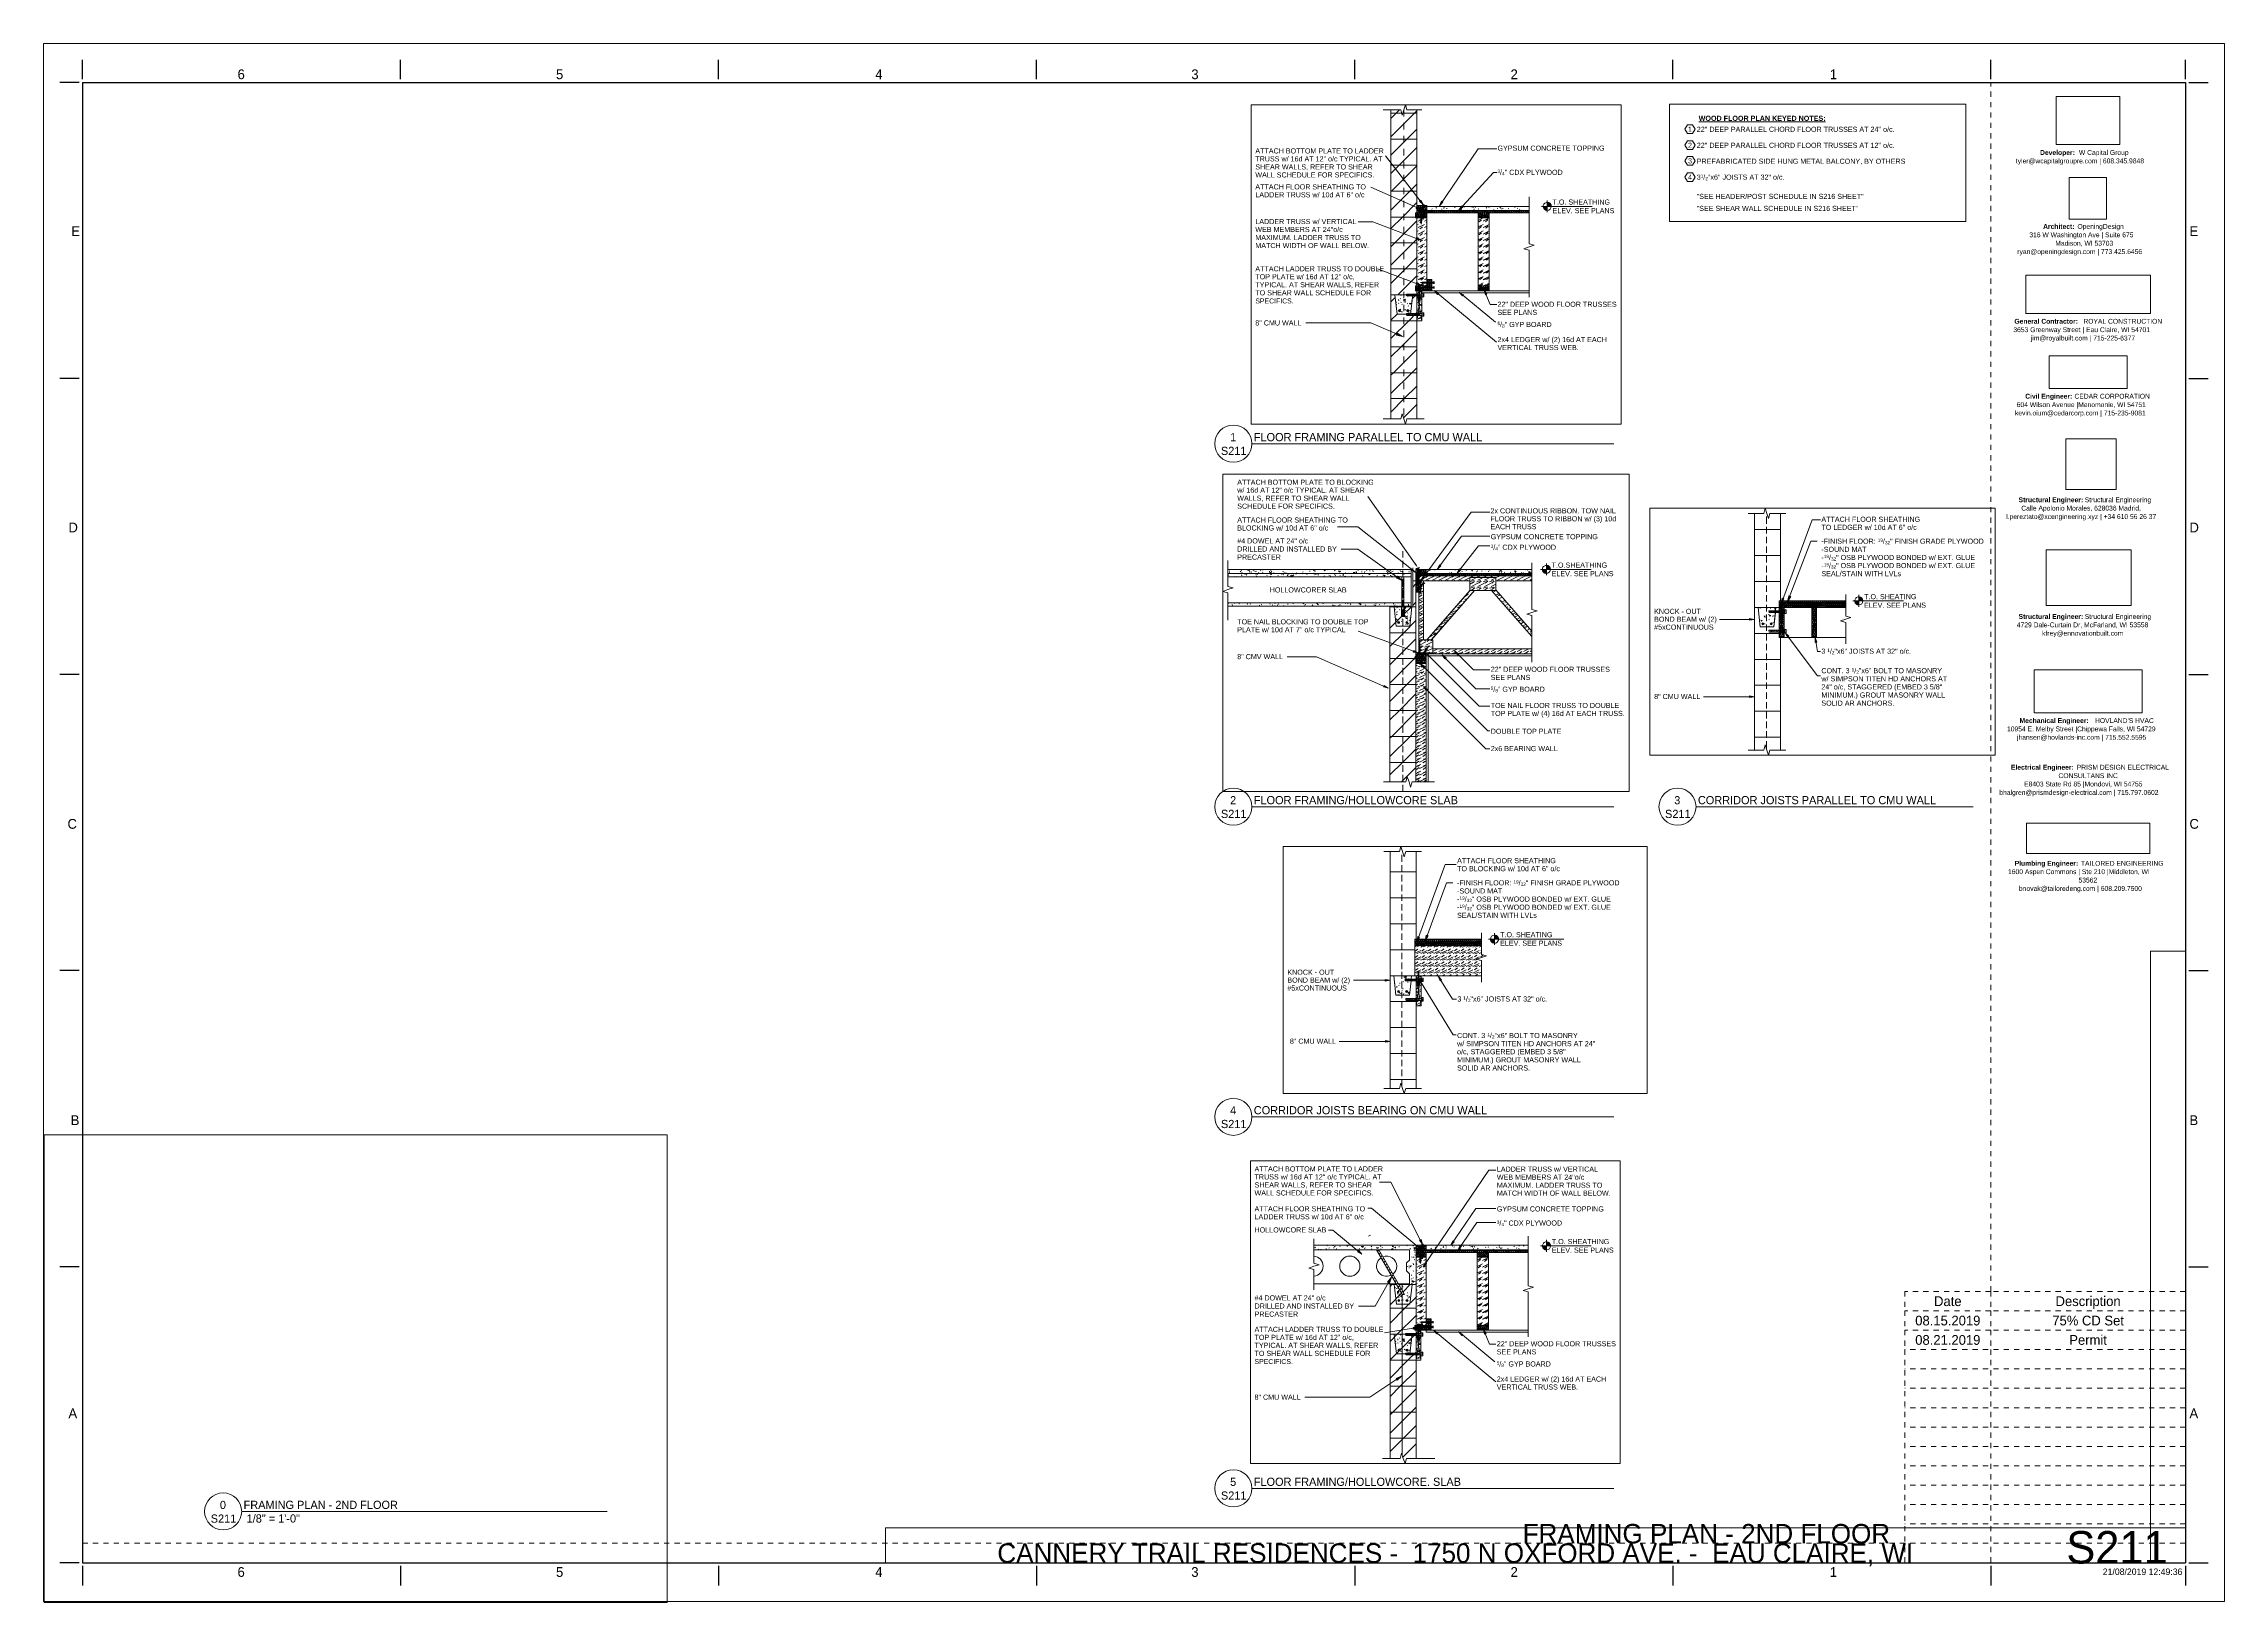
# Paper-space layout 'Layout1' of a CAD drawing. Header units: inches. Extents: x 0 to 42, y 0 to 30.
# The model-space entities are those that its viewports show. They can reach past a viewport. Long polylines and large blocks are cut down to what shows.
import ezdxf

# ---------------------------------------------------------------- set-up
doc = ezdxf.new("R2010")
doc.units = ezdxf.units.IN
doc.header["$MEASUREMENT"] = 0
doc.linetypes.add('Dash 1_8_', pattern=[0.25, 0.125, -0.125])
doc.linetypes.add('Dot 1_32_', pattern=[0.03125, 0, -0.03125])
for name, color, linetype, lineweight in [('A-DETL', 90, 'Continuous', 9), ('A-DETL-GENF', 92, 'Continuous', 9), ('A-DETL-THIN', 151, 'Continuous', 9), ('G-ANNO-SCHD', 231, 'Continuous', 9), ('G-ANNO-TEXT', 231, 'Continuous', 9), ('G-ANNO-TTLB', 6, 'Continuous', 9), ('G-ANNO-TTLB-MEDM', 33, 'Continuous', 25)]:
    doc.layers.add(name, color=color, linetype=linetype, lineweight=lineweight)
doc.layers.add('G-ANNO-NPLT', color=191, linetype='Continuous', plot=False)
doc.styles.add('Arial_4', font='arial.ttf', dxfattribs={"height": 0.098425})
doc.styles.add('Arial_5', font='arial.ttf', dxfattribs={"height": 0.063966})
doc.styles.add('Arial_6', font='arial.ttf', dxfattribs={"height": 0.095084})
doc.styles.add('Arial_B', font='', dxfattribs={"height": 0.098425})
doc.styles.add('Century Gothic', font='GOTHIC.TTF', dxfattribs={"height": 0.1875})
doc.styles.add('Century Gothic_1', font='GOTHIC.TTF', dxfattribs={"height": 0.09375})
doc.styles.add('Century Gothic_2', font='GOTHIC.TTF', dxfattribs={"height": 0.125})
doc.styles.add('Century Gothic_3', font='GOTHIC.TTF', dxfattribs={"height": 0.625})
doc.styles.add('Century Gothic_4', font='GOTHIC.TTF', dxfattribs={"height": 0.375})
doc.styles.add('Century Gothic_5', font='GOTHIC.TTF', dxfattribs={"height": 0.15748})
doc.styles.add('Century Gothic_B', font='', dxfattribs={"height": 0.09375})
doc.styles.get('Arial_B').set_extended_font_data('Arial', bold=True)
doc.styles.get('Century Gothic_B').set_extended_font_data('Century Gothic', bold=True)
picture_1 = doc.add_image_def('image1.jpg', size_in_pixel=(785, 514))
picture_2 = doc.add_image_def('image2.png', size_in_pixel=(300, 300))
picture_3 = doc.add_image_def('image3.jpg', size_in_pixel=(336, 83))
picture_4 = doc.add_image_def('image4.jpg', size_in_pixel=(278, 110))
picture_5 = doc.add_image_def('image5.jpg', size_in_pixel=(302, 126))
picture_6 = doc.add_image_def('image6.jpg', size_in_pixel=(261, 80))
picture_7 = doc.add_image_def('image7.jpg', size_in_pixel=(344, 261))
picture_8 = doc.add_image_def('image8.jpg', size_in_pixel=(547, 610))
picture_9 = doc.add_image_def('image9.jpg', size_in_pixel=(95, 1663))
picture_10 = doc.add_image_def('image10.jpg', size_in_pixel=(3536, 95))
pattern_1 = [(50, (-1976.14165, 0), (0.2868464, -0.0253005), [0.03, -0.33]), (355, (-1976.14165, 0), (-0.055977, 0.3010242), [0.024, -0.264]), (100.451, (-1976.11765, -0.002), (0.2318487, 0.2756287), [0.025, -0.28]), (46.184, (-1976.14165, 0.08), (0.427136, -0.0661414), [0.045, -0.495]), (96.636, (-1976.10565, 0.074), (0.37346, 0.389769), [0.038, -0.421]), (351.184, (-1976.14165, 0.08), (0.374079, 0.389267), [0.036, -0.396]), (21, (-1976.10165, 0.06), (0.2386156, -0.1611943), [0.03, -0.33]), (326, (-1976.10165, 0.06), (0.0969808, 0.29042), [0.024, -0.264]), (71.451, (-1976.08165, 0.047), (0.336407, 0.1286678), [0.025, -0.28]), (37.5, (-1976.14165, 0), (0.0047326, 0.1334601), [0.013, -0.248, 0.013, -0.255, -0.265]), (37.5, (-1976.14165, 0), (0.0047326, 0.1334601), [-0.529, 0.013, -0.252]), (7.5, (-1976.14165, 0), (0.10526536, 0.1580924), [0.013, -0.14, 0.013, -0.242, -0.101]), (7.5, (-1976.14165, 0), (0.10526536, 0.1580924), [-0.408, 0.013, -0.088]), (327.5, (-1976.23065, 0), (0.21351848, -0.00915754), [0.013, -0.087, 0.013, -0.299, -0.414]), (327.5, (-1976.23065, 0), (0.21351848, -0.00915754), [-0.412, 0.013, -0.401]), (317.5, (-1976.27065, 0), (0.2332406, 0.0399103), [0.013, -0.117, 0.013, -0.194, -0.294]), (317.5, (-1976.27065, 0), (0.2332406, 0.0399103), [-0.337, 0.013, -0.281])]
pattern_2 = [(216.87, (-1976.091653, 0.125), (0.374999553, 0.25000067), [0.062, -0.562]), (206.565, (-1976.01665, 0.087), (-0.12521992, -0.12521969), [0.14, -0.14]), (198.435, (-1976.016653, 0.025), (-0.25013605, -0.125542647), [0.079, -0.316])]
pattern_3 = [(0, (-1976.141653, 0), (0, 0.037), []), (315, (-1976.141653, 0), (0.038183766, 0), [0.053, -0.053]), (45, (-1976.141653, 0), (0.038183766, 0), [0.053, -0.053])]
pattern_4 = [(50, (-1975.5493, 0), (0.2868464, -0.0253005), [0.03, -0.33]), (355, (-1975.5493, 0), (-0.055977, 0.3010242), [0.024, -0.264]), (100.451, (-1975.5253, -0.002), (0.2318487, 0.2756287), [0.025, -0.28]), (46.184, (-1975.5493, 0.08), (0.4271362, -0.0661414), [0.045, -0.495]), (96.636, (-1975.5133, 0.074), (0.37346, 0.389769), [0.038, -0.421]), (351.184, (-1975.5493, 0.08), (0.3740793, 0.389267), [0.036, -0.396]), (21, (-1975.5093, 0.06), (0.2386156, -0.1611943), [0.03, -0.33]), (326, (-1975.5093, 0.06), (0.0969808, 0.29042), [0.024, -0.264]), (71.451, (-1975.4893, 0.047), (0.336407, 0.1286678), [0.025, -0.28]), (37.5, (-1975.54929, 0), (0.0047326, 0.13346012), [0.013, -0.248, 0.013, -0.255, -0.265]), (37.5, (-1975.54929, 0), (0.0047326, 0.13346012), [-0.529, 0.013, -0.252]), (7.5, (-1975.54929, 0), (0.10526536, 0.1580924), [0.013, -0.14, 0.013, -0.242, -0.101]), (7.5, (-1975.54929, 0), (0.10526536, 0.1580924), [-0.408, 0.013, -0.088]), (327.5, (-1975.63829, 0), (0.21351848, -0.00915754), [0.013, -0.087, 0.013, -0.299, -0.414]), (327.5, (-1975.63829, 0), (0.21351848, -0.00915754), [-0.412, 0.013, -0.401]), (317.5, (-1975.6783, 0), (0.2332406, 0.0399103), [0.013, -0.117, 0.013, -0.194, -0.294]), (317.5, (-1975.6783, 0), (0.2332406, 0.0399103), [-0.337, 0.013, -0.281])]
pattern_5 = [(0, (-1975.549293, 0), (0, 0.037), []), (315, (-1975.549293, 0), (0.038183766, 0), [0.053, -0.053]), (45, (-1975.549293, 0), (0.038183766, 0), [0.053, -0.053])]
pattern_6 = [(216.87, (-1975.499293, 0.125), (0.374999553, 0.25000067), [0.062, -0.562]), (206.565, (-1975.42429, 0.087), (-0.12521992, -0.125219695), [0.14, -0.14]), (198.435, (-1975.424293, 0.025), (-0.25013605, -0.125542647), [0.079, -0.316])]
pattern_7 = [(0, (-1963.308026, 0), (0, 0.037), []), (315, (-1963.308026, 0), (0.038183766, 0), [0.053, -0.053]), (45, (-1963.308026, 0), (0.038183766, 0), [0.053, -0.053])]
pattern_8 = [(216.87, (-1961.048812, 0.125), (0.374999553, 0.25000067), [0.062, -0.562]), (206.565, (-1960.97381, 0.087), (-0.12521992, -0.125219695), [0.14, -0.14]), (198.435, (-1960.97381, 0.025), (-0.25013605, -0.125542647), [0.079, -0.316])]
pattern_9 = [(0, (-1961.098812, 0), (0, 0.037), []), (315, (-1961.098812, 0), (0.038183766, 0), [0.053, -0.053]), (45, (-1961.098812, 0), (0.038183766, 0), [0.053, -0.053])]
pattern_10 = [(50, (-1944.66809, 0), (0.2868464, -0.0253005), [0.03, -0.33]), (355, (-1944.6681, 0), (-0.055977, 0.3010242), [0.024, -0.264]), (100.451, (-1944.6441, -0.002), (0.2318487, 0.2756287), [0.025, -0.28]), (46.184, (-1944.6681, 0.08), (0.427136, -0.0661414), [0.045, -0.495]), (96.636, (-1944.6321, 0.074), (0.37346, 0.389769), [0.038, -0.421]), (351.184, (-1944.6681, 0.08), (0.374079, 0.389267), [0.036, -0.396]), (21, (-1944.62809, 0.06), (0.2386156, -0.1611943), [0.03, -0.33]), (326, (-1944.6281, 0.06), (0.0969808, 0.29042), [0.024, -0.264]), (71.451, (-1944.6081, 0.047), (0.336407, 0.1286678), [0.025, -0.28]), (37.5, (-1944.66809, 0), (0.0047326, 0.1334601), [0.013, -0.248, 0.013, -0.255, -0.265]), (37.5, (-1944.66809, 0), (0.0047326, 0.1334601), [-0.529, 0.013, -0.252]), (7.5, (-1944.66809, 0), (0.10526536, 0.1580924), [0.013, -0.14, 0.013, -0.242, -0.101]), (7.5, (-1944.66809, 0), (0.10526536, 0.1580924), [-0.408, 0.013, -0.088]), (327.5, (-1944.75709, 0), (0.21351848, -0.00915754), [0.013, -0.087, 0.013, -0.299, -0.414]), (327.5, (-1944.75709, 0), (0.21351848, -0.00915754), [-0.412, 0.013, -0.401]), (317.5, (-1944.79709, 0), (0.2332406, 0.0399103), [0.013, -0.117, 0.013, -0.194, -0.294]), (317.5, (-1944.79709, 0), (0.2332406, 0.0399103), [-0.337, 0.013, -0.281])]
pattern_11 = [(216.87, (-1944.618088, 0.125), (0.374999553, 0.25000067), [0.062, -0.562]), (206.565, (-1944.54309, 0.087), (-0.12521992, -0.12521969), [0.14, -0.14]), (198.435, (-1944.543088, 0.025), (-0.25013605, -0.125542647), [0.079, -0.316])]
pattern_12 = [(0, (-1944.668088, 0), (0, 0.037), []), (315, (-1944.668088, 0), (0.038183766, 0), [0.053, -0.053]), (45, (-1944.668088, 0), (0.038183766, 0), [0.053, -0.053])]

# ---------------------------------------------------------------- blocks, each defined once
blk = doc.blocks.new('OD Title Block - 30x42 - CDs - one-217245-FRAMING PLAN - 2ND FLOOR')
at = {"layer": 'G-ANNO-TTLB'}
for p, q in [((-0.01, 30.014), (41.99, 30.014)), ((-0.01, 0.014), (-0.01, 30.014)), ((41.99, 0.014), (41.99, 30.014)), ((-0.01, 0.014), (41.99, 0.014))]:
    blk.add_line(p, q, dxfattribs=at)
at = {"layer": 'G-ANNO-TTLB', "linetype": 'Dot 1_32_', "lineweight": 18}
for p, q in [((37.49, 5.989), (37.49, 29.264)), ((0.74, 1.137), (35.905, 1.137))]:
    blk.add_line(p, q, dxfattribs=at)
at = {"layer": 'G-ANNO-TTLB-MEDM'}
for p, q in [((0.74, 29.326), (0.74, 29.701)), ((6.865, 29.326), (6.865, 29.701)), ((12.99, 29.326), (12.99, 29.701)), ((19.115, 29.326), (19.115, 29.701)), ((25.24, 29.326), (25.24, 29.701)), ((31.365, 29.326), (31.365, 29.701)), ((37.49, 29.326), (37.49, 29.701)), ((41.24, 29.326), (41.24, 29.701)), ((0.677, 29.264), (0.302, 29.264)), ((0.74, 29.264), (41.24, 29.264)), ((0.74, 29.264), (0.74, 0.764)), ((41.24, 29.264), (41.24, 0.764)), ((41.302, 29.264), (41.677, 29.264)), ((0.677, 23.564), (0.302, 23.564)), ((41.302, 23.564), (41.677, 23.564)), ((0.677, 17.864), (0.302, 17.864)), ((41.302, 17.864), (41.677, 17.864)), ((0.677, 12.164), (0.302, 12.164)), ((41.302, 12.164), (41.677, 12.164)), ((0.677, 6.464), (0.302, 6.464)), ((41.302, 6.464), (41.677, 6.464)), ((0.677, 0.764), (0.302, 0.764)), ((0.74, 0.764), (41.24, 0.764)), ((0.74, 0.701), (0.74, 0.326)), ((6.865, 0.701), (6.865, 0.326)), ((12.99, 0.701), (12.99, 0.326)), ((19.115, 0.701), (19.115, 0.326)), ((25.24, 0.701), (25.24, 0.326)), ((31.365, 0.701), (31.365, 0.326)), ((37.49, 0.701), (37.49, 0.326)), ((41.24, 0.701), (41.24, 0.326)), ((41.302, 0.764), (41.677, 0.764))]:
    blk.add_line(p, q, dxfattribs=at)
at = {"layer": 'G-ANNO-TTLB', "attachment_point": 1}
for s, insert, char_height, width, style in [('6', (3.725, 29.517), 0.188, 0.17675, 'Century Gothic'), ('5', (9.858, 29.517), 0.188, 0.17675, 'Century Gothic'), ('4', (16.007, 29.517), 0.188, 0.17675, 'Century Gothic'), ('3', (22.094, 29.517), 0.188, 0.17675, 'Century Gothic'), ('2', (28.242, 29.517), 0.188, 0.17675, 'Century Gothic'), ('1', (34.391, 29.517), 0.188, 0.17675, 'Century Gothic'), ('tyler@wcapitalgroupre.com | 608.345.9848', (37.974, 27.802), 0.09375, 3.36141, 'Century Gothic_1'), ('Developer: ', (38.44, 27.964), 0.09375, 0.90584, 'Century Gothic_B'), ('W Capital Group', (39.188, 27.964), 0.09375, 1.32878, 'Century Gothic_1'), ('E', (0.523, 26.497), 0.188, 0.17044, 'Century Gothic'), ('Architect: ', (38.499, 26.54), 0.09375, 0.80169, 'Century Gothic_B'), ('OpeningDesign', (39.16, 26.54), 0.09375, 1.212, 'Century Gothic_1'), ('E', (41.317, 26.497), 0.188, 0.17044, 'Century Gothic'), ('ryan@openingdesign.com | 773.425.6456', (38.002, 26.056), 0.09375, 3.21937, 'Century Gothic_1'), ('316 W Washington Ave | Suite 675', (38.233, 26.379), 0.09375, 2.65756, 'Century Gothic_1'), ('Madison, WI 53703', (38.733, 26.217), 0.09375, 1.44556, 'Century Gothic_1'), ('3653 Greenway Street | Eau Claire, WI 54701', (37.925, 24.552), 0.09375, 3.4845, 'Century Gothic_1'), ('General Contractor: ', (37.946, 24.714), 0.09375, 1.60969, 'Century Gothic_B'), ('jim@royalbuilt.com | 715-225-6377', (38.263, 24.391), 0.09375, 2.66387, 'Century Gothic_1'), ('ROYAL CONSTRUCTION', (39.274, 24.714), 0.09375, 1.82116, 'Century Gothic_1'), ('604 Wilson Avenue |Menomonie, WI 54751', (37.99, 23.109), 0.09375, 3.32669, 'Century Gothic_1'), ('Civil Engineer: ', (38.154, 23.271), 0.09375, 1.14888, 'Century Gothic_B'), ('CEDAR CORPORATION', (39.102, 23.271), 0.09375, 1.78012, 'Century Gothic_1'), ('kevin.oium@cedarcorp.com | 715-235-9081', (37.956, 22.948), 0.09375, 3.40559, 'Century Gothic_1'), ('Structural Engineer: ', (38.026, 21.277), 0.09375, 1.54341, 'Century Gothic_B'), ('Calle Apolonio Morales, 628036 Madrid, ', (38.078, 21.116), 0.09375, 3.15309, 'Century Gothic_1'), ('Structural Engineering', (39.3, 21.277), 0.09375, 1.69175, 'Century Gothic_1'), ('D', (0.468, 20.791), 0.188, 0.23672, 'Century Gothic'), ('l.pereztato@xcengineering.xyz | +34 610 56 26 37', (37.787, 20.954), 0.09375, 3.81591, 'Century Gothic_1'), ('D', (41.317, 20.791), 0.188, 0.23672, 'Century Gothic'), ('Structural Engineer: ', (38.026, 19.03), 0.09375, 1.54341, 'Century Gothic_B'), ('Structural Engineering', (39.3, 19.03), 0.09375, 1.69175, 'Century Gothic_1'), ('4729 Dale-Curtain Dr, McFarland, WI 53558', (37.992, 18.869), 0.09375, 3.32037, 'Century Gothic_1'), ('kfrey@ennovationbuilt.com', (38.479, 18.707), 0.09375, 2.13994, 'Century Gothic_1'), ('10954 E. Melby Street |Chippewa Falls, WI 54729', (37.803, 16.865), 0.09375, 3.77487, 'Century Gothic_1'), ('Mechanical Engineer: ', (38.045, 17.026), 0.09375, 1.76119, 'Century Gothic_B'), ("HOVLAND'S HVAC", (39.498, 17.026), 0.09375, 1.42663, 'Century Gothic_1'), ('jhansen@hovlands-inc.com | 715.552.5595', (37.996, 16.704), 0.09375, 3.31091, 'Century Gothic_1'), ('Electrical Engineer: ', (37.88, 16.127), 0.09375, 1.53394, 'Century Gothic_B'), ('CONSULTANS INC', (38.794, 15.965), 0.09375, 1.37613, 'Century Gothic_1'), ('PRISM DESIGN ELECTRICAL ', (39.146, 16.127), 0.09375, 2.09891, 'Century Gothic_1'), ('bhalgren@prismdesign-electrical.com | 715.797.0602', (37.656, 15.642), 0.09375, 4.13469, 'Century Gothic_1'), ('E8403 State Rd 85 |Mondovi, WI 54755', (38.133, 15.804), 0.09375, 2.9795, 'Century Gothic_1'), ('C', (0.45, 15.084), 0.188, 0.25881, 'Century Gothic'), ('C', (41.317, 15.084), 0.188, 0.25881, 'Century Gothic'), ('Plumbing Engineer: ', (37.951, 14.277), 0.09375, 1.54656, 'Century Gothic_B'), ('1600 Aspen Commons | Ste 210 |Middleton, WI ', (37.823, 14.116), 0.09375, 3.77172, 'Century Gothic_1'), ('53562', (39.18, 13.954), 0.0937, 0.44188, 'Century Gothic_1'), ('TAILORED ENGINEERING', (39.227, 14.277), 0.09375, 1.87166, 'Century Gothic_1'), ('bnovak@tailoredeng.com | 608.209.7500', (38.034, 13.793), 0.09375, 3.21622, 'Century Gothic_1'), ('B', (0.512, 9.378), 0.188, 0.18306, 'Century Gothic'), ('B', (41.317, 9.378), 0.188, 0.18306, 'Century Gothic'), ('A', (0.468, 3.734), 0.188, 0.23672, 'Century Gothic'), ('A', (41.317, 3.734), 0.188, 0.23672, 'Century Gothic'), ('6', (3.724, 0.679), 0.188, 0.17675, 'Century Gothic'), ('5', (9.858, 0.679), 0.188, 0.17675, 'Century Gothic'), ('4', (16.007, 0.679), 0.188, 0.17675, 'Century Gothic'), ('3', (22.093, 0.679), 0.188, 0.17675, 'Century Gothic'), ('2', (28.242, 0.679), 0.188, 0.17675, 'Century Gothic'), ('1', (34.39, 0.679), 0.188, 0.17675, 'Century Gothic')]:
    blk.add_mtext(s, dxfattribs=dict(at, insert=insert, char_height=char_height, width=width, style=style))
at = {"layer": 'G-ANNO-TTLB'}
image = blk.add_image(picture_7, insert=(38.752, 28.068), size_in_units=(1.226, 0.93), dxfattribs=at)
image.dxf.flags = 7
image = blk.add_image(picture_8, insert=(38.999, 26.632), size_in_units=(0.719, 0.802), rotation=0, dxfattribs=at)
image.dxf.flags = 7
image = blk.add_image(picture_6, insert=(38.163, 24.818), size_in_units=(2.404, 0.737), dxfattribs=at)
image.dxf.flags = 7
image = blk.add_image(picture_5, insert=(38.612, 23.375), size_in_units=(1.506, 0.628), dxfattribs=at)
image.dxf.flags = 7
image = blk.add_image(picture_2, insert=(38.938, 21.431), size_in_units=(0.97, 0.97), dxfattribs=at)
image.dxf.flags = 7
image = blk.add_image(picture_1, insert=(38.558, 19.194), size_in_units=(1.638, 1.072), dxfattribs=at)
image.dxf.flags = 7
image = blk.add_image(picture_4, insert=(38.326, 17.131), size_in_units=(2.077, 0.822), dxfattribs=at)
image.dxf.flags = 7
image = blk.add_image(picture_3, insert=(38.179, 14.417), size_in_units=(2.372, 0.586), dxfattribs=at)
image.dxf.flags = 7
image = blk.add_image(picture_9, insert=(40.567, 0.764), size_in_units=(0.673, 11.775), dxfattribs=at)
image.dxf.flags = 7
image = blk.add_image(picture_10, insert=(16.203, 0.764), size_in_units=(25.037, 0.673), dxfattribs=at)
image.dxf.flags = 7
blk = doc.blocks.new('Ventana gráfica - TITLE - SCALE-1124179-FRAMING PLAN - 2ND FLOOR')
at = {"layer": 'G-ANNO-TTLB'}
blk.add_circle((-0.357, 0), 0.357, dxfattribs=at)
blk = doc.blocks.new('Ventana gráfica - TITLE - NO SCALE-560276-FRAMING PLAN - 2ND FLOOR')
at = {"layer": 'G-ANNO-TTLB'}
blk.add_circle((-0.357, 0), 0.357, dxfattribs=at)

msp = doc.modelspace()

# ---------------------------------------------------------------- hatches: boundary and pattern name
at = {"layer": 'A-DETL-GENF', "lineweight": 18}
for points in [[(-1949.16, 14.275), (-1949.24, 14.325), (-1949.253, 14.293)], [(-1949.118, 14.365), (-1949.163, 14.45), (-1949.189, 14.43)], [(-1948.808, 14.345), (-1948.743, 14.413), (-1948.77, 14.432)], [(-1948.432, 14.257), (-1948.357, 14.315), (-1948.38, 14.337)], [(-1946.732, 14.254), (-1946.732, 14.332), (-1946.807, 14.332), (-1946.805, 14.314), (-1946.8, 14.298), (-1946.791, 14.283), (-1946.779, 14.271), (-1946.765, 14.262), (-1946.749, 14.256)], [(-1946.732, 14.332), (-1946.655, 14.332), (-1946.656, 14.349), (-1946.662, 14.366), (-1946.671, 14.381), (-1946.683, 14.394), (-1946.698, 14.403), (-1946.714, 14.41), (-1946.732, 14.412)], [(-1917.686, 14.275), (-1917.747, 14.347), (-1917.77, 14.321)], [(-1917.645, 14.365), (-1917.674, 14.456), (-1917.703, 14.441)], [(-1917.1, 14.345), (-1917.035, 14.413), (-1917.062, 14.432)], [(-1916.958, 14.257), (-1916.892, 14.325), (-1916.918, 14.343)], [(-1915.258, 14.254), (-1915.258, 14.332), (-1915.334, 14.332), (-1915.332, 14.314), (-1915.326, 14.298), (-1915.317, 14.283), (-1915.306, 14.271), (-1915.292, 14.262), (-1915.276, 14.256)], [(-1915.258, 14.332), (-1915.181, 14.332), (-1915.183, 14.349), (-1915.189, 14.366), (-1915.197, 14.381), (-1915.209, 14.394), (-1915.224, 14.403), (-1915.241, 14.41), (-1915.258, 14.412)], [(-1940.808, 13.943), (-1940.808, 13.945), (-1940.866, 14.011), (-1940.885, 13.984)], [(-1940.768, 14.033), (-1940.808, 14.12), (-1940.836, 14.101)], [(-1940.396, 14.005), (-1940.328, 14.072), (-1940.354, 14.09)], [(-1940.018, 13.928), (-1939.947, 13.992), (-1939.973, 14.013)], [(-1938.294, 13.926), (-1938.294, 14.003), (-1938.37, 14.003), (-1938.368, 13.986), (-1938.363, 13.969), (-1938.354, 13.955), (-1938.342, 13.943), (-1938.328, 13.934), (-1938.312, 13.928)], [(-1938.294, 14.003), (-1938.218, 14.003), (-1938.219, 14.021), (-1938.225, 14.038), (-1938.234, 14.053), (-1938.246, 14.065), (-1938.26, 14.075), (-1938.277, 14.081), (-1938.294, 14.084)], [(-1918.814, 14.173), (-1918.874, 14.246), (-1918.897, 14.22)], [(-1917.633, 13.927), (-1917.568, 13.996), (-1917.595, 14.014)], [(-1949.243, 13.697), (-1949.243, 13.73), (-1949.247, 13.732), (-1949.258, 13.7)], [(-1940.717, 13.775), (-1940.649, 13.841), (-1940.676, 13.86)], [(-1918.102, 13.262), (-1918.097, 13.263), (-1918.092, 13.265), (-1918.088, 13.268), (-1918.085, 13.272), (-1918.083, 13.277), (-1918.082, 13.282), (-1918.083, 13.287), (-1918.085, 13.292), (-1918.088, 13.296), (-1918.092, 13.3), (-1918.097, 13.302), (-1918.102, 13.302), (-1918.108, 13.302), (-1918.112, 13.3), (-1918.117, 13.296), (-1918.12, 13.292), (-1918.122, 13.287), (-1918.122, 13.282), (-1918.122, 13.277), (-1918.12, 13.272), (-1918.117, 13.268), (-1918.112, 13.265), (-1918.108, 13.263)], [(-1917.944, 13.262), (-1917.939, 13.263), (-1917.934, 13.265), (-1917.93, 13.268), (-1917.926, 13.272), (-1917.924, 13.277), (-1917.924, 13.282), (-1917.924, 13.287), (-1917.926, 13.292), (-1917.93, 13.296), (-1917.934, 13.3), (-1917.939, 13.302), (-1917.944, 13.302), (-1917.949, 13.302), (-1917.954, 13.3), (-1917.958, 13.296), (-1917.961, 13.292), (-1917.963, 13.287), (-1917.964, 13.282), (-1917.963, 13.277), (-1917.961, 13.272), (-1917.958, 13.268), (-1917.954, 13.265), (-1917.949, 13.263)], [(-1949.243, 12.832), (-1949.243, 12.863), (-1949.247, 12.865), (-1949.258, 12.835)], [(-1948.846, 12.639), (-1948.826, 12.664), (-1948.908, 12.712), (-1948.872, 12.67)], [(-1948.364, 12.608), (-1948.343, 12.633), (-1948.426, 12.681)], [(-1947.923, 12.63), (-1947.893, 12.642), (-1947.936, 12.708), (-1947.942, 12.708)], [(-1941.14, 12.96), (-1941.135, 12.961), (-1941.13, 12.963), (-1941.126, 12.966), (-1941.122, 12.97), (-1941.12, 12.975), (-1941.12, 12.98), (-1941.12, 12.985), (-1941.122, 12.99), (-1941.126, 12.994), (-1941.13, 12.997), (-1941.135, 12.999), (-1941.14, 13), (-1941.145, 12.999), (-1941.15, 12.997), (-1941.154, 12.994), (-1941.157, 12.99), (-1941.159, 12.985), (-1941.16, 12.98), (-1941.159, 12.975), (-1941.157, 12.97), (-1941.154, 12.966), (-1941.15, 12.963), (-1941.145, 12.961)], [(-1940.981, 12.96), (-1940.976, 12.961), (-1940.971, 12.963), (-1940.967, 12.966), (-1940.964, 12.97), (-1940.962, 12.975), (-1940.961, 12.98), (-1940.962, 12.985), (-1940.964, 12.99), (-1940.967, 12.994), (-1940.971, 12.997), (-1940.976, 12.999), (-1940.981, 13), (-1940.986, 12.999), (-1940.991, 12.997), (-1940.995, 12.994), (-1940.998, 12.99), (-1941, 12.985), (-1941.001, 12.98), (-1941, 12.975), (-1940.998, 12.97), (-1940.995, 12.966), (-1940.991, 12.963), (-1940.986, 12.961)], [(-1917.824, 12.729), (-1917.733, 12.759), (-1917.828, 12.761)], [(-1917.373, 12.639), (-1917.352, 12.664), (-1917.435, 12.712), (-1917.399, 12.669)], [(-1916.89, 12.608), (-1916.87, 12.633), (-1916.952, 12.681)], [(-1916.45, 12.63), (-1916.42, 12.642), (-1916.463, 12.708), (-1916.468, 12.708)], [(-1949.576, 12.305), (-1949.571, 12.306), (-1949.566, 12.308), (-1949.562, 12.311), (-1949.559, 12.315), (-1949.557, 12.32), (-1949.556, 12.325), (-1949.557, 12.33), (-1949.559, 12.335), (-1949.562, 12.339), (-1949.566, 12.342), (-1949.571, 12.344), (-1949.576, 12.345), (-1949.582, 12.344), (-1949.586, 12.342), (-1949.59, 12.339), (-1949.594, 12.335), (-1949.596, 12.33), (-1949.596, 12.325), (-1949.596, 12.32), (-1949.594, 12.315), (-1949.59, 12.311), (-1949.586, 12.308), (-1949.582, 12.306)], [(-1949.418, 12.305), (-1949.412, 12.306), (-1949.408, 12.308), (-1949.403, 12.311), (-1949.4, 12.315), (-1949.398, 12.32), (-1949.398, 12.325), (-1949.398, 12.33), (-1949.4, 12.335), (-1949.403, 12.339), (-1949.408, 12.342), (-1949.412, 12.344), (-1949.418, 12.345), (-1949.423, 12.344), (-1949.428, 12.342), (-1949.432, 12.339), (-1949.435, 12.335), (-1949.437, 12.33), (-1949.438, 12.325), (-1949.437, 12.32), (-1949.435, 12.315), (-1949.432, 12.311), (-1949.428, 12.308), (-1949.423, 12.306)], [(-1940.764, 12.398), (-1940.848, 12.445), (-1940.858, 12.413)], [(-1940.661, 12.111), (-1940.638, 12.135), (-1940.716, 12.188)], [(-1940.574, 12.332), (-1940.551, 12.356), (-1940.629, 12.412), (-1940.613, 12.388)], [(-1940.247, 12.28), (-1940.223, 12.304), (-1940.301, 12.357)], [(-1940.007, 12.357), (-1939.984, 12.38), (-1940.062, 12.434)], [(-1918.102, 12.305), (-1918.097, 12.306), (-1918.092, 12.308), (-1918.088, 12.311), (-1918.085, 12.315), (-1918.083, 12.32), (-1918.082, 12.325), (-1918.083, 12.33), (-1918.085, 12.335), (-1918.088, 12.339), (-1918.092, 12.342), (-1918.097, 12.344), (-1918.102, 12.345), (-1918.108, 12.344), (-1918.112, 12.342), (-1918.117, 12.339), (-1918.12, 12.335), (-1918.122, 12.33), (-1918.122, 12.325), (-1918.122, 12.32), (-1918.12, 12.315), (-1918.117, 12.311), (-1918.112, 12.308), (-1918.108, 12.306)], [(-1917.944, 12.305), (-1917.939, 12.306), (-1917.934, 12.308), (-1917.93, 12.311), (-1917.926, 12.315), (-1917.924, 12.32), (-1917.924, 12.325), (-1917.924, 12.33), (-1917.926, 12.335), (-1917.93, 12.339), (-1917.934, 12.342), (-1917.939, 12.344), (-1917.944, 12.345), (-1917.949, 12.344), (-1917.954, 12.342), (-1917.958, 12.339), (-1917.961, 12.335), (-1917.963, 12.33), (-1917.964, 12.325), (-1917.963, 12.32), (-1917.961, 12.315), (-1917.958, 12.311), (-1917.954, 12.308), (-1917.949, 12.306)], [(-1941.343, 11.718), (-1941.421, 11.77), (-1941.434, 11.74)], [(-1940.607, 11.67), (-1940.584, 11.694), (-1940.662, 11.749), (-1940.613, 11.678)], [(-1926.107, 6.523), (-1926.058, 6.604), (-1926.09, 6.616)], [(-1924.617, 6.486), (-1924.617, 6.564), (-1924.693, 6.564), (-1924.691, 6.546), (-1924.686, 6.53), (-1924.677, 6.515), (-1924.665, 6.503), (-1924.651, 6.494), (-1924.635, 6.488)], [(-1924.617, 6.564), (-1924.538, 6.564), (-1924.54, 6.582), (-1924.547, 6.599), (-1924.556, 6.613), (-1924.568, 6.626), (-1924.583, 6.635), (-1924.599, 6.641), (-1924.617, 6.642)], [(-1926.723, 5.755), (-1926.628, 5.772), (-1926.723, 5.789)], [(-1926.467, 5.536), (-1926.462, 5.537), (-1926.457, 5.539), (-1926.453, 5.542), (-1926.45, 5.546), (-1926.448, 5.551), (-1926.447, 5.556), (-1926.448, 5.561), (-1926.45, 5.566), (-1926.453, 5.57), (-1926.457, 5.573), (-1926.462, 5.575), (-1926.467, 5.576), (-1926.472, 5.575), (-1926.477, 5.573), (-1926.481, 5.57), (-1926.484, 5.566), (-1926.486, 5.561), (-1926.487, 5.556), (-1926.486, 5.551), (-1926.484, 5.546), (-1926.481, 5.542), (-1926.477, 5.539), (-1926.472, 5.537)], [(-1926.308, 5.536), (-1926.303, 5.537), (-1926.298, 5.539), (-1926.294, 5.542), (-1926.291, 5.546), (-1926.289, 5.551), (-1926.288, 5.556), (-1926.289, 5.561), (-1926.291, 5.566), (-1926.294, 5.57), (-1926.298, 5.573), (-1926.303, 5.575), (-1926.308, 5.576), (-1926.313, 5.575), (-1926.318, 5.573), (-1926.322, 5.57), (-1926.326, 5.566), (-1926.328, 5.561), (-1926.328, 5.556), (-1926.328, 5.551), (-1926.326, 5.546), (-1926.322, 5.542), (-1926.318, 5.539), (-1926.313, 5.537)], [(-1926.06, 5.743), (-1926.031, 5.76), (-1926.094, 5.832)], [(-1925.664, 5.764), (-1925.635, 5.781), (-1925.699, 5.853)], [(-1933.5, 4.567), (-1933.452, 4.649), (-1933.484, 4.661)], [(-1932.011, 4.609), (-1931.932, 4.609), (-1931.934, 4.626), (-1931.941, 4.644), (-1931.949, 4.658), (-1931.962, 4.67), (-1931.977, 4.679), (-1931.993, 4.685), (-1932.011, 4.687)], [(-1934.117, 4.239), (-1934.024, 4.254), (-1934.117, 4.271)], [(-1932.011, 4.531), (-1932.011, 4.609), (-1932.087, 4.609), (-1932.085, 4.591), (-1932.079, 4.574), (-1932.071, 4.56), (-1932.059, 4.548), (-1932.045, 4.539), (-1932.028, 4.533)], [(-1926.718, 4.579), (-1926.625, 4.596), (-1926.718, 4.612)], [(-1933.859, 4.149), (-1933.853, 4.15), (-1933.849, 4.152), (-1933.844, 4.155), (-1933.841, 4.159), (-1933.839, 4.164), (-1933.839, 4.169), (-1933.839, 4.174), (-1933.841, 4.179), (-1933.844, 4.183), (-1933.849, 4.186), (-1933.853, 4.188), (-1933.859, 4.189), (-1933.864, 4.188), (-1933.869, 4.186), (-1933.873, 4.183), (-1933.876, 4.179), (-1933.878, 4.174), (-1933.879, 4.169), (-1933.878, 4.164), (-1933.876, 4.159), (-1933.873, 4.155), (-1933.869, 4.152), (-1933.864, 4.15)], [(-1933.7, 4.149), (-1933.695, 4.15), (-1933.69, 4.152), (-1933.686, 4.155), (-1933.683, 4.159), (-1933.681, 4.164), (-1933.68, 4.169), (-1933.681, 4.174), (-1933.683, 4.179), (-1933.686, 4.183), (-1933.69, 4.186), (-1933.695, 4.188), (-1933.7, 4.189), (-1933.705, 4.188), (-1933.71, 4.186), (-1933.714, 4.183), (-1933.717, 4.179), (-1933.719, 4.174), (-1933.72, 4.169), (-1933.719, 4.164), (-1933.717, 4.159), (-1933.714, 4.155), (-1933.71, 4.152), (-1933.705, 4.15)], [(-1933.384, 3.912), (-1933.357, 3.932), (-1933.427, 3.997)], [(-1932.854, 3.812), (-1932.82, 3.817), (-1932.852, 3.906), (-1932.852, 3.906)], [(-1934.114, 2.749), (-1934.021, 2.766), (-1934.114, 2.782)]]:
    msp.add_hatch(color=250, dxfattribs=at).paths.add_polyline_path(points, flags=0)
h = msp.add_hatch(dxfattribs=at)
h.set_pattern_fill('FP_3', color=8, style=0, pattern_type=2)
h.set_pattern_definition(pattern_3)
h.paths.add_polyline_path([(-1948.065, 14.207), (-1947.082, 14.207), (-1947.082, 14.253), (-1949.048, 14.253), (-1949.048, 14.347), (-1949.243, 14.347), (-1949.243, 14.317), (-1949.24, 14.325), (-1949.16, 14.275), (-1949.243, 14.291), (-1949.243, 14.207), (-1948.872, 14.207)], flags=0)
h = msp.add_hatch(dxfattribs=at)
h.set_pattern_fill('FP_1', color=8, style=0, pattern_type=2)
h.set_pattern_definition(pattern_1)
h.paths.add_polyline_path([(-1947.082, 14.253), (-1947.082, 14.253), (-1947.082, 14.332), (-1948.375, 14.332), (-1948.357, 14.315), (-1948.432, 14.257), (-1948.383, 14.332), (-1949.048, 14.332), (-1949.048, 14.253), (-1947.082, 14.253)], flags=0)
h = msp.add_hatch(dxfattribs=at)
h.set_pattern_fill('FP_1', color=8, style=0, pattern_type=2)
h.set_pattern_definition(pattern_10)
h.paths.add_polyline_path([(-1917.844, 13.587), (-1917.77, 13.587), (-1917.77, 14.347), (-1919.736, 14.347), (-1919.736, 14.253), (-1917.899, 14.253), (-1917.899, 14.059), (-1917.955, 14.003), (-1917.955, 13.849), (-1917.899, 13.794), (-1917.899, 13.587)], flags=0)
h = msp.add_hatch(dxfattribs=at)
h.set_pattern_fill('FP_3', color=8, style=0, pattern_type=2)
h.set_pattern_definition(pattern_12)
h.paths.add_polyline_path([(-1916.373, 14.207), (-1915.608, 14.207), (-1915.608, 14.253), (-1917.575, 14.253), (-1917.575, 14.347), (-1917.747, 14.347), (-1917.686, 14.275), (-1917.77, 14.321), (-1917.748, 14.347), (-1917.77, 14.347), (-1917.77, 14.207), (-1916.591, 14.207)], flags=0)
h = msp.add_hatch(dxfattribs=at)
h.set_pattern_fill('FP_1', color=8, style=0, pattern_type=2)
h.set_pattern_definition(pattern_10)
h.paths.add_polyline_path([(-1915.608, 14.253), (-1915.608, 14.253), (-1915.608, 14.347), (-1917.099, 14.347), (-1917.1, 14.345), (-1917.1, 14.347), (-1917.575, 14.347), (-1917.575, 14.253), (-1915.608, 14.253)], flags=0)
h.paths.add_polyline_path([(-1916.958, 14.257), (-1916.918, 14.343), (-1916.892, 14.325)], flags=0)
h = msp.add_hatch(dxfattribs=at)
h.set_pattern_fill('FP_3', color=8, style=0, pattern_type=2)
h.set_pattern_definition(pattern_3)
h.paths.add_polyline_path([(-1949.048, 14.113), (-1949.048, 14.207), (-1949.267, 14.207), (-1949.267, 14.113)], flags=0)
h = msp.add_hatch(dxfattribs=at)
h.set_pattern_fill('FP_2', color=8, style=0, pattern_type=2)
h.set_pattern_definition(pattern_2)
h.paths.add_polyline_path([(-1949.243, 12.802), (-1949.048, 12.802), (-1949.048, 14.113), (-1949.243, 14.113), (-1949.243, 12.927)], flags=0)
h = msp.add_hatch(dxfattribs=at)
h.set_pattern_fill('FP_3', color=8, style=0, pattern_type=2)
h.set_pattern_definition(pattern_3)
h.paths.add_polyline_path([(-1947.847, 14.113), (-1947.847, 14.207), (-1948.065, 14.207), (-1948.065, 14.113)], flags=0)
h = msp.add_hatch(dxfattribs=at)
h.set_pattern_fill('FP_2', color=8, style=0, pattern_type=2)
h.set_pattern_definition(pattern_2)
h.paths.add_polyline_path([(-1947.847, 12.802), (-1947.847, 14.113), (-1948.065, 14.113), (-1948.065, 12.802)], flags=0)
h = msp.add_hatch(dxfattribs=at)
h.set_pattern_fill('FP_1', color=8, style=0, pattern_type=2)
h.set_pattern_definition(pattern_4)
h.paths.add_polyline_path([(-1941.102, 13.297), (-1941.077, 13.297), (-1941.077, 13.359), (-1944.429, 13.359), (-1944.429, 13.297), (-1941.591, 13.297)], flags=0)
h.paths.add_polyline_path([(-1941.037, 13.297), (-1940.899, 13.297), (-1940.899, 13.359), (-1941.037, 13.359), (-1941.037, 13.357)], flags=0)
h.paths.add_polyline_path([(-1941.591, 13.86), (-1940.899, 13.86), (-1940.899, 14.003), (-1944.429, 14.003), (-1944.429, 13.86), (-1942.57, 13.86)], flags=0)
h = msp.add_hatch(dxfattribs=at)
h.set_pattern_fill('FP_3', color=8, style=0, pattern_type=2)
h.set_pattern_definition(pattern_5)
h.paths.add_polyline_path([(-1940.808, 13.925), (-1940.611, 13.925), (-1940.611, 14.003), (-1940.808, 14.003)], flags=0)
h = msp.add_hatch(dxfattribs=at)
h.set_pattern_fill('FP_3', color=8, style=0, pattern_type=2)
h.set_pattern_definition(pattern_5)
h.paths.add_polyline_path([(-1938.574, 13.878), (-1938.574, 13.925), (-1940.808, 13.925), (-1940.808, 13.878), (-1939.269, 13.878)], flags=0)
h = msp.add_hatch(dxfattribs=at)
h.set_pattern_fill('FP_2', color=8, style=0, pattern_type=2)
h.set_pattern_definition(pattern_6)
h.paths.add_polyline_path([(-1940.753, 12.38), (-1940.607, 12.38), (-1940.629, 12.412), (-1940.584, 12.38), (-1940.024, 12.38), (-1940.062, 12.434), (-1939.984, 12.38), (-1938.574, 12.38), (-1938.574, 12.473), (-1940.483, 12.473), (-1940.483, 12.65), (-1940.514, 12.65), (-1939.678, 13.598), (-1939.349, 13.598), (-1938.574, 12.715), (-1938.574, 12.817), (-1939.269, 13.608), (-1939.269, 13.785), (-1938.574, 13.785), (-1938.574, 13.878), (-1940.808, 13.878), (-1940.808, 13.785), (-1940.713, 13.785), (-1940.713, 13.784), (-1940.676, 13.86), (-1940.649, 13.841), (-1940.713, 13.779), (-1940.713, 13.567), (-1940.753, 13.567), (-1940.753, 12.782)], flags=0)
h.paths.add_polyline_path([(-1940.659, 12.65), (-1940.659, 13.785), (-1939.769, 13.785), (-1939.769, 13.594), (-1940.598, 12.65), (-1940.613, 12.65)], flags=0)
h = msp.add_hatch(dxfattribs=at)
h.set_pattern_fill('FP_1', color=8, style=0, pattern_type=2)
h.set_pattern_definition(pattern_4)
h.paths.add_polyline_path([(-1940.328, 13.925), (-1938.574, 13.925), (-1938.574, 14.003), (-1939.961, 14.003), (-1939.947, 13.992), (-1940.018, 13.928), (-1939.978, 14.003), (-1940.611, 14.003), (-1940.611, 13.925), (-1940.396, 13.925)], flags=0)
h = msp.add_hatch(dxfattribs=at)
h.set_pattern_fill('FP_4', color=250, style=0, pattern_type=2)
h.set_pattern_definition([(45, (-1944.66809, 0), (-0.0417193, 0.0417193), [])])
h.paths.add_polyline_path([(-1918.034, 13.391), (-1917.999, 13.411), (-1918.485, 14.253), (-1918.532, 14.253), (-1918.119, 13.539)], flags=0)
h = msp.add_hatch(dxfattribs=at)
h.set_pattern_fill('FP_3', color=8, style=0, pattern_type=2)
h.set_pattern_definition(pattern_12)
h.paths.add_polyline_path([(-1917.575, 14.113), (-1917.575, 14.207), (-1917.77, 14.207), (-1917.77, 14.113)], flags=0)
h = msp.add_hatch(dxfattribs=at)
h.set_pattern_fill('FP_2', color=8, style=0, pattern_type=2)
h.set_pattern_definition(pattern_11)
h.paths.add_polyline_path([(-1917.575, 12.802), (-1917.575, 13.989), (-1917.633, 13.927), (-1917.595, 14.014), (-1917.575, 14), (-1917.575, 14.113), (-1917.77, 14.113), (-1917.77, 12.802)], flags=0)
h = msp.add_hatch(dxfattribs=at)
h.set_pattern_fill('FP_3', color=8, style=0, pattern_type=2)
h.set_pattern_definition(pattern_12)
h.paths.add_polyline_path([(-1916.373, 14.113), (-1916.373, 14.207), (-1916.591, 14.207), (-1916.591, 14.113)], flags=0)
h = msp.add_hatch(dxfattribs=at)
h.set_pattern_fill('FP_2', color=8, style=0, pattern_type=2)
h.set_pattern_definition(pattern_11)
h.paths.add_polyline_path([(-1916.373, 12.802), (-1916.373, 14.113), (-1916.591, 14.113), (-1916.591, 12.802)], flags=0)
h = msp.add_hatch(dxfattribs=at)
h.set_pattern_fill('FP_4', color=250, style=0, pattern_type=2)
h.set_pattern_definition([(45, (-1975.54929, 0), (-0.0417193, 0.0417193), [])])
h.paths.add_polyline_path([(-1941.037, 13.108), (-1941.037, 13.86), (-1941.077, 13.86), (-1941.077, 13.108)], flags=0)
h = msp.add_hatch(dxfattribs=at)
h.set_pattern_fill('FP_3', color=8, style=0, pattern_type=2)
h.set_pattern_definition(pattern_5)
h.paths.add_polyline_path([(-1940.713, 13.567), (-1940.713, 13.779), (-1940.717, 13.775), (-1940.713, 13.784), (-1940.713, 13.785), (-1940.808, 13.785), (-1940.808, 13.567), (-1940.717, 13.567)], flags=0)
h = msp.add_hatch(dxfattribs=at)
h.set_pattern_fill('FP_1', color=8, style=0, pattern_type=2)
h.set_pattern_definition(pattern_10)
h.paths.add_polyline_path([(-1918.15, 13.212), (-1917.889, 13.212), (-1917.848, 13.587), (-1918.101, 13.587), (-1917.999, 13.411), (-1918.034, 13.391), (-1918.147, 13.587), (-1918.191, 13.587), (-1918.152, 13.229)], flags=0)
h.paths.add_polyline_path([(-1918.102, 13.262), (-1918.108, 13.263), (-1918.112, 13.265), (-1918.117, 13.268), (-1918.12, 13.272), (-1918.122, 13.277), (-1918.122, 13.282), (-1918.122, 13.287), (-1918.12, 13.292), (-1918.117, 13.296), (-1918.112, 13.3), (-1918.108, 13.302), (-1918.102, 13.302), (-1918.097, 13.302), (-1918.092, 13.3), (-1918.088, 13.296), (-1918.085, 13.292), (-1918.083, 13.287), (-1918.082, 13.282), (-1918.083, 13.277), (-1918.085, 13.272), (-1918.088, 13.268), (-1918.092, 13.265), (-1918.097, 13.263)], flags=0)
h.paths.add_polyline_path([(-1917.944, 13.262), (-1917.949, 13.263), (-1917.954, 13.265), (-1917.958, 13.268), (-1917.961, 13.272), (-1917.963, 13.277), (-1917.964, 13.282), (-1917.963, 13.287), (-1917.961, 13.292), (-1917.958, 13.296), (-1917.954, 13.3), (-1917.949, 13.302), (-1917.944, 13.302), (-1917.939, 13.302), (-1917.934, 13.3), (-1917.93, 13.296), (-1917.926, 13.292), (-1917.924, 13.287), (-1917.924, 13.282), (-1917.924, 13.277), (-1917.926, 13.272), (-1917.93, 13.268), (-1917.934, 13.265), (-1917.939, 13.263)], flags=0)
h = msp.add_hatch(dxfattribs=at)
h.set_pattern_fill('FP_1', color=8, style=0, pattern_type=2)
h.set_pattern_definition(pattern_4)
h.paths.add_polyline_path([(-1941.16, 12.91), (-1940.926, 12.91), (-1940.886, 13.285), (-1941.025, 13.285), (-1941.025, 13.097), (-1941.087, 13.097), (-1941.087, 13.285), (-1941.228, 13.285), (-1941.188, 12.91)], flags=0)
h.paths.add_polyline_path([(-1941.14, 12.96), (-1941.145, 12.961), (-1941.15, 12.963), (-1941.154, 12.966), (-1941.157, 12.97), (-1941.159, 12.975), (-1941.16, 12.98), (-1941.159, 12.985), (-1941.157, 12.99), (-1941.154, 12.994), (-1941.15, 12.997), (-1941.145, 12.999), (-1941.139, 13), (-1941.135, 12.999), (-1941.13, 12.997), (-1941.126, 12.994), (-1941.122, 12.99), (-1941.12, 12.985), (-1941.12, 12.98), (-1941.12, 12.975), (-1941.122, 12.97), (-1941.126, 12.966), (-1941.13, 12.963), (-1941.135, 12.961)], flags=0)
h.paths.add_polyline_path([(-1940.981, 12.96), (-1940.986, 12.961), (-1940.991, 12.963), (-1940.995, 12.966), (-1940.998, 12.97), (-1941, 12.975), (-1941.001, 12.98), (-1941, 12.985), (-1940.998, 12.99), (-1940.995, 12.994), (-1940.991, 12.997), (-1940.986, 12.999), (-1940.981, 13), (-1940.976, 12.999), (-1940.971, 12.997), (-1940.967, 12.994), (-1940.964, 12.99), (-1940.962, 12.985), (-1940.961, 12.98), (-1940.962, 12.975), (-1940.964, 12.97), (-1940.967, 12.966), (-1940.971, 12.962), (-1940.976, 12.961)], flags=0)
h = msp.add_hatch(dxfattribs=at)
h.set_pattern_fill('FP_1', color=8, style=0, pattern_type=2)
h.set_pattern_definition(pattern_1)
h.paths.add_polyline_path([(-1949.624, 12.255), (-1949.363, 12.255), (-1949.322, 12.63), (-1949.664, 12.63), (-1949.626, 12.271)], flags=0)
h.paths.add_polyline_path([(-1949.576, 12.305), (-1949.582, 12.306), (-1949.586, 12.308), (-1949.59, 12.311), (-1949.594, 12.315), (-1949.596, 12.32), (-1949.596, 12.325), (-1949.596, 12.33), (-1949.594, 12.335), (-1949.59, 12.339), (-1949.586, 12.342), (-1949.582, 12.344), (-1949.576, 12.345), (-1949.571, 12.344), (-1949.566, 12.342), (-1949.562, 12.339), (-1949.559, 12.335), (-1949.557, 12.33), (-1949.556, 12.325), (-1949.557, 12.32), (-1949.559, 12.315), (-1949.562, 12.311), (-1949.566, 12.308), (-1949.571, 12.306)], flags=0)
h.paths.add_polyline_path([(-1949.418, 12.305), (-1949.423, 12.306), (-1949.428, 12.308), (-1949.432, 12.311), (-1949.435, 12.315), (-1949.437, 12.32), (-1949.438, 12.325), (-1949.437, 12.33), (-1949.435, 12.335), (-1949.432, 12.339), (-1949.428, 12.342), (-1949.423, 12.344), (-1949.418, 12.345), (-1949.412, 12.344), (-1949.408, 12.342), (-1949.403, 12.339), (-1949.4, 12.335), (-1949.398, 12.33), (-1949.398, 12.325), (-1949.398, 12.32), (-1949.4, 12.315), (-1949.403, 12.311), (-1949.408, 12.308), (-1949.412, 12.306)], flags=0)
h = msp.add_hatch(dxfattribs=at)
h.set_pattern_fill('FP_3', color=8, style=0, pattern_type=2)
h.set_pattern_definition(pattern_3)
h.paths.add_polyline_path([(-1948.955, 12.708), (-1948.955, 12.927), (-1949.048, 12.927), (-1949.048, 12.802), (-1949.267, 12.802), (-1949.267, 12.708), (-1949.15, 12.708)], flags=0)
h = msp.add_hatch(dxfattribs=at)
h.set_pattern_fill('FP_2', color=8, style=0, pattern_type=2)
h.set_pattern_definition(pattern_2)
h.paths.add_polyline_path([(-1949.243, 12.13), (-1949.15, 12.13), (-1949.15, 12.233), (-1949.243, 12.233)], flags=0)
h.paths.add_polyline_path([(-1949.15, 12.268), (-1949.15, 12.608), (-1949.192, 12.608), (-1949.192, 12.532), (-1949.199, 12.499), (-1949.206, 12.532), (-1949.206, 12.608), (-1949.243, 12.608), (-1949.243, 12.268)], flags=0)
h.paths.add_polyline_path([(-1949.243, 12.643), (-1949.206, 12.643), (-1949.206, 12.708), (-1949.243, 12.708)], flags=0)
h.paths.add_polyline_path([(-1949.192, 12.643), (-1949.15, 12.643), (-1949.15, 12.708), (-1949.192, 12.708)], flags=0)
h = msp.add_hatch(dxfattribs=at)
h.set_pattern_fill('FP_3', color=8, style=0, pattern_type=2)
h.set_pattern_definition(pattern_3)
h.paths.add_polyline_path([(-1947.847, 12.708), (-1947.847, 12.802), (-1948.065, 12.802), (-1948.065, 12.708)], flags=0)
h = msp.add_hatch(dxfattribs=at)
h.set_pattern_fill('FP_1', color=8, style=0, pattern_type=2)
h.set_pattern_definition(pattern_10)
h.paths.add_polyline_path([(-1918.15, 12.255), (-1917.889, 12.255), (-1917.848, 12.63), (-1918.191, 12.63), (-1918.152, 12.271)], flags=0)
h.paths.add_polyline_path([(-1918.102, 12.305), (-1918.108, 12.306), (-1918.112, 12.308), (-1918.117, 12.311), (-1918.12, 12.315), (-1918.122, 12.32), (-1918.122, 12.325), (-1918.122, 12.33), (-1918.12, 12.335), (-1918.117, 12.339), (-1918.112, 12.342), (-1918.108, 12.344), (-1918.102, 12.345), (-1918.097, 12.344), (-1918.092, 12.342), (-1918.088, 12.339), (-1918.085, 12.335), (-1918.083, 12.33), (-1918.082, 12.325), (-1918.083, 12.32), (-1918.085, 12.315), (-1918.088, 12.311), (-1918.092, 12.308), (-1918.097, 12.306)], flags=0)
h.paths.add_polyline_path([(-1917.944, 12.305), (-1917.949, 12.306), (-1917.954, 12.308), (-1917.958, 12.311), (-1917.961, 12.315), (-1917.963, 12.32), (-1917.964, 12.325), (-1917.963, 12.33), (-1917.961, 12.335), (-1917.958, 12.339), (-1917.954, 12.342), (-1917.949, 12.344), (-1917.944, 12.345), (-1917.939, 12.344), (-1917.934, 12.342), (-1917.93, 12.339), (-1917.926, 12.335), (-1917.924, 12.33), (-1917.924, 12.325), (-1917.924, 12.32), (-1917.926, 12.315), (-1917.93, 12.311), (-1917.934, 12.308), (-1917.939, 12.306)], flags=0)
h = msp.add_hatch(dxfattribs=at)
h.set_pattern_fill('FP_3', color=8, style=0, pattern_type=2)
h.set_pattern_definition(pattern_12)
h.paths.add_polyline_path([(-1917.718, 12.708), (-1917.481, 12.708), (-1917.481, 12.927), (-1917.575, 12.927), (-1917.575, 12.802), (-1917.793, 12.802), (-1917.793, 12.76), (-1917.733, 12.759), (-1917.793, 12.739), (-1917.793, 12.708), (-1917.733, 12.708)], flags=0)
h = msp.add_hatch(dxfattribs=at)
h.set_pattern_fill('FP_2', color=8, style=0, pattern_type=2)
h.set_pattern_definition(pattern_11)
h.paths.add_polyline_path([(-1917.77, 12.13), (-1917.676, 12.13), (-1917.676, 12.233), (-1917.77, 12.233)], flags=0)
h.paths.add_polyline_path([(-1917.676, 12.268), (-1917.676, 12.608), (-1917.718, 12.608), (-1917.718, 12.532), (-1917.726, 12.499), (-1917.733, 12.532), (-1917.733, 12.608), (-1917.77, 12.608), (-1917.77, 12.268)], flags=0)
h.paths.add_polyline_path([(-1917.77, 12.643), (-1917.733, 12.643), (-1917.733, 12.708), (-1917.77, 12.708)], flags=0)
h.paths.add_polyline_path([(-1917.718, 12.643), (-1917.676, 12.643), (-1917.676, 12.708), (-1917.718, 12.708)], flags=0)
h = msp.add_hatch(dxfattribs=at)
h.set_pattern_fill('FP_3', color=8, style=0, pattern_type=2)
h.set_pattern_definition(pattern_12)
h.paths.add_polyline_path([(-1916.373, 12.708), (-1916.373, 12.802), (-1916.591, 12.802), (-1916.591, 12.708)], flags=0)
h = msp.add_hatch(dxfattribs=at)
h.set_pattern_fill('FP_3', color=8, style=0, pattern_type=2)
h.set_pattern_definition(pattern_5)
h.paths.add_polyline_path([(-1940.659, 12.287), (-1940.611, 12.287), (-1940.611, 12.38), (-1940.808, 12.38), (-1940.808, 12.287), (-1940.753, 12.287)], flags=0)
h = msp.add_hatch(dxfattribs=at)
h.set_pattern_fill('FP_3', color=8, style=0, pattern_type=2)
h.set_pattern_definition(pattern_5)
h.paths.add_polyline_path([(-1940.613, 12.192), (-1940.611, 12.192), (-1940.611, 12.287), (-1940.808, 12.287), (-1940.808, 12.192)], flags=0)
h = msp.add_hatch(dxfattribs=at)
h.set_pattern_fill('FP_2', color=8, style=0, pattern_type=2)
h.set_pattern_definition(pattern_6)
h.paths.add_polyline_path([(-1940.716, 9.913), (-1940.611, 9.913), (-1940.611, 11.675), (-1940.662, 11.749), (-1940.611, 11.713), (-1940.611, 12.192), (-1940.808, 12.192), (-1940.808, 9.913)], flags=0)
h.paths.add_polyline_path([(-1940.661, 12.111), (-1940.716, 12.188), (-1940.638, 12.135)], flags=0)
h = msp.add_hatch(dxfattribs=at)
h.set_pattern_fill('FP_3', color=8, style=0, pattern_type=2)
h.set_pattern_definition(pattern_9)
h.paths.add_polyline_path([(-1925.18, 6.486), (-1924.869, 6.486), (-1924.869, 6.564), (-1926.082, 6.564), (-1926.107, 6.523), (-1926.099, 6.564), (-1926.149, 6.564), (-1926.149, 6.486), (-1926.058, 6.486)], flags=0)
h = msp.add_hatch(dxfattribs=at)
h.set_pattern_fill('FP_3', color=8, style=0, pattern_type=2)
h.set_pattern_definition(pattern_9)
h.paths.add_polyline_path([(-1924.869, 6.439), (-1924.869, 6.486), (-1926.149, 6.486), (-1926.149, 6.439), (-1924.968, 6.439)], flags=0)
h = msp.add_hatch(dxfattribs=at)
h.set_pattern_fill('FP_2', color=8, style=0, pattern_type=2)
h.set_pattern_definition(pattern_8)
h.paths.add_polyline_path([(-1924.869, 5.861), (-1924.869, 6.153), (-1924.968, 6.179), (-1924.869, 6.213), (-1924.77, 6.244), (-1924.869, 6.271), (-1924.869, 6.439), (-1926.149, 6.439), (-1926.149, 5.861), (-1925.18, 5.861)], flags=0)
h = msp.add_hatch(dxfattribs=at)
h.set_pattern_fill('FP_1', color=8, style=0, pattern_type=2)
h.set_pattern_definition([(50, (-1961.09881, 0), (0.2868464, -0.0253005), [0.03, -0.33]), (355, (-1961.0988, 0), (-0.055977, 0.3010242), [0.024, -0.264]), (100.451, (-1961.0748, -0.002), (0.2318487, 0.2756287), [0.025, -0.28]), (46.184, (-1961.0988, 0.08), (0.427136, -0.0661414), [0.045, -0.495]), (96.636, (-1961.0628, 0.074), (0.37346, 0.389769), [0.038, -0.421]), (351.184, (-1961.0988, 0.08), (0.374079, 0.389267), [0.036, -0.396]), (21, (-1961.05881, 0.06), (0.2386156, -0.1611943), [0.03, -0.33]), (326, (-1961.0588, 0.06), (0.0969808, 0.29042), [0.024, -0.264]), (71.451, (-1961.0388, 0.047), (0.336407, 0.1286678), [0.025, -0.28]), (37.5, (-1961.09881, 0), (0.0047326, 0.13346012), [0.013, -0.248, 0.013, -0.255, -0.265]), (37.5, (-1961.09881, 0), (0.0047326, 0.13346012), [-0.529, 0.013, -0.252]), (7.5, (-1961.09881, 0), (0.10526536, 0.1580924), [0.013, -0.14, 0.013, -0.242, -0.101]), (7.5, (-1961.09881, 0), (0.10526536, 0.1580924), [-0.408, 0.013, -0.088]), (327.5, (-1961.18781, 0), (0.21351848, -0.00915754), [0.013, -0.087, 0.013, -0.299, -0.414]), (327.5, (-1961.18781, 0), (0.21351848, -0.00915754), [-0.412, 0.013, -0.401]), (317.5, (-1961.22781, 0), (0.2332406, 0.0399103), [0.013, -0.117, 0.013, -0.194, -0.294]), (317.5, (-1961.22781, 0), (0.2332406, 0.0399103), [-0.337, 0.013, -0.281])])
h.paths.add_polyline_path([(-1926.322, 5.486), (-1926.253, 5.486), (-1926.224, 5.761), (-1926.334, 5.761), (-1926.339, 5.796), (-1926.22, 5.796), (-1926.214, 5.861), (-1926.555, 5.861), (-1926.515, 5.486), (-1926.328, 5.486)], flags=0)
h.paths.add_polyline_path([(-1926.467, 5.536), (-1926.472, 5.537), (-1926.477, 5.539), (-1926.481, 5.542), (-1926.484, 5.546), (-1926.486, 5.551), (-1926.487, 5.556), (-1926.486, 5.561), (-1926.484, 5.566), (-1926.481, 5.57), (-1926.477, 5.573), (-1926.472, 5.575), (-1926.467, 5.576), (-1926.462, 5.575), (-1926.457, 5.573), (-1926.453, 5.57), (-1926.45, 5.566), (-1926.448, 5.561), (-1926.447, 5.556), (-1926.448, 5.551), (-1926.45, 5.546), (-1926.453, 5.542), (-1926.457, 5.539), (-1926.462, 5.537)], flags=0)
h.paths.add_polyline_path([(-1926.308, 5.536), (-1926.313, 5.537), (-1926.318, 5.539), (-1926.322, 5.542), (-1926.326, 5.546), (-1926.328, 5.551), (-1926.328, 5.558), (-1926.328, 5.561), (-1926.326, 5.566), (-1926.322, 5.57), (-1926.318, 5.573), (-1926.313, 5.575), (-1926.308, 5.576), (-1926.303, 5.575), (-1926.298, 5.573), (-1926.294, 5.57), (-1926.291, 5.566), (-1926.289, 5.561), (-1926.288, 5.556), (-1926.289, 5.551), (-1926.291, 5.546), (-1926.294, 5.542), (-1926.298, 5.539), (-1926.303, 5.537)], flags=0)
h = msp.add_hatch(dxfattribs=at)
h.set_pattern_fill('FP_2', color=8, style=0, pattern_type=2)
h.set_pattern_definition(pattern_8)
h.paths.add_polyline_path([(-1926.056, 5.283), (-1926.031, 5.283), (-1926.031, 5.386), (-1926.125, 5.386), (-1926.125, 5.283)], flags=0)
h.paths.add_polyline_path([(-1926.056, 5.421), (-1926.031, 5.421), (-1926.031, 5.76), (-1926.06, 5.743), (-1926.066, 5.761), (-1926.073, 5.761), (-1926.073, 5.684), (-1926.081, 5.651), (-1926.088, 5.684), (-1926.088, 5.761), (-1926.125, 5.761), (-1926.125, 5.421)], flags=0)
h.paths.add_polyline_path([(-1926.031, 5.796), (-1926.031, 5.861), (-1926.073, 5.861), (-1926.073, 5.808), (-1926.063, 5.796), (-1926.056, 5.796)], flags=0)
h.paths.add_polyline_path([(-1926.125, 5.796), (-1926.088, 5.796), (-1926.088, 5.816), (-1926.094, 5.832), (-1926.088, 5.825), (-1926.088, 5.861), (-1926.125, 5.861)], flags=0)
h = msp.add_hatch(dxfattribs=at)
h.set_pattern_fill('FP_1', color=8, style=0, pattern_type=2)
h.set_pattern_definition([(50, (-1963.30803, 0), (0.2868464, -0.0253005), [0.03, -0.33]), (355, (-1963.30803, 0), (-0.055977, 0.3010242), [0.024, -0.264]), (100.451, (-1963.28403, -0.002), (0.2318487, 0.2756287), [0.025, -0.28]), (46.184, (-1963.30803, 0.08), (0.427136, -0.0661414), [0.045, -0.495]), (96.636, (-1963.27203, 0.074), (0.37346, 0.389769), [0.038, -0.421]), (351.184, (-1963.30803, 0.08), (0.374079, 0.389267), [0.036, -0.396]), (21, (-1963.26803, 0.06), (0.2386156, -0.1611943), [0.03, -0.33]), (326, (-1963.26803, 0.06), (0.0969808, 0.29042), [0.024, -0.264]), (71.451, (-1963.24803, 0.047), (0.336407, 0.1286678), [0.025, -0.28]), (37.5, (-1963.30803, 0), (0.0047326, 0.1334601), [0.013, -0.248, 0.013, -0.255, -0.265]), (37.5, (-1963.30803, 0), (0.0047326, 0.1334601), [-0.529, 0.013, -0.252]), (7.5, (-1963.30803, 0), (0.10526536, 0.1580924), [0.013, -0.14, 0.013, -0.242, -0.101]), (7.5, (-1963.30803, 0), (0.10526536, 0.1580924), [-0.408, 0.013, -0.088]), (327.5, (-1963.39703, 0), (0.21351848, -0.00915754), [0.013, -0.087, 0.013, -0.299, -0.414]), (327.5, (-1963.39703, 0), (0.21351848, -0.00915754), [-0.412, 0.013, -0.401]), (317.5, (-1963.43703, 0), (0.2332406, 0.0399103), [0.013, -0.117, 0.013, -0.194, -0.294]), (317.5, (-1963.43703, 0), (0.2332406, 0.0399103), [-0.337, 0.013, -0.281])])
h.paths.add_polyline_path([(-1933.879, 4.108), (-1933.648, 4.108), (-1933.618, 4.384), (-1933.739, 4.384), (-1933.745, 4.422), (-1933.614, 4.422), (-1933.608, 4.484), (-1933.949, 4.484), (-1933.909, 4.108)], flags=0)
h.paths.add_polyline_path([(-1933.859, 4.149), (-1933.864, 4.15), (-1933.869, 4.152), (-1933.873, 4.155), (-1933.877, 4.16), (-1933.878, 4.164), (-1933.879, 4.169), (-1933.878, 4.174), (-1933.876, 4.179), (-1933.873, 4.183), (-1933.869, 4.186), (-1933.864, 4.188), (-1933.859, 4.189), (-1933.853, 4.188), (-1933.849, 4.186), (-1933.844, 4.183), (-1933.841, 4.179), (-1933.839, 4.174), (-1933.839, 4.169), (-1933.839, 4.164), (-1933.841, 4.159), (-1933.844, 4.155), (-1933.849, 4.152), (-1933.853, 4.15)], flags=0)
h.paths.add_polyline_path([(-1933.7, 4.149), (-1933.705, 4.15), (-1933.71, 4.152), (-1933.714, 4.155), (-1933.717, 4.159), (-1933.719, 4.164), (-1933.72, 4.171), (-1933.719, 4.174), (-1933.717, 4.179), (-1933.714, 4.183), (-1933.71, 4.186), (-1933.705, 4.188), (-1933.7, 4.189), (-1933.695, 4.188), (-1933.69, 4.186), (-1933.686, 4.183), (-1933.683, 4.179), (-1933.681, 4.174), (-1933.68, 4.169), (-1933.681, 4.164), (-1933.683, 4.159), (-1933.686, 4.155), (-1933.69, 4.152), (-1933.695, 4.15)], flags=0)
h = msp.add_hatch(dxfattribs=at)
h.set_pattern_fill('FP_3', color=8, style=0, pattern_type=2)
h.set_pattern_definition(pattern_7)
h.paths.add_polyline_path([(-1932.71, 4.531), (-1932.264, 4.531), (-1932.264, 4.609), (-1933.476, 4.609), (-1933.5, 4.567), (-1933.493, 4.609), (-1933.544, 4.609), (-1933.544, 4.531), (-1932.826, 4.531)], flags=0)
h = msp.add_hatch(dxfattribs=at)
h.set_pattern_fill('FP_3', color=8, style=0, pattern_type=2)
h.set_pattern_definition(pattern_7)
h.paths.add_polyline_path([(-1933.449, 3.906), (-1933.449, 4.484), (-1932.919, 4.484), (-1932.919, 3.906), (-1932.826, 3.906), (-1932.826, 4.484), (-1932.262, 4.484), (-1932.262, 4.531), (-1933.544, 4.531), (-1933.544, 3.906)], flags=0)
at = {"layer": 'G-ANNO-TEXT'}
for points in [[(-1941.078, 13.788), (-1941.162, 13.874), (-1941.186, 13.84)], [(-1918.24, 13.728), (-1918.317, 13.636), (-1918.281, 13.615)], [(-1949.52, 11.828), (-1949.62, 11.893), (-1949.637, 11.855)], [(-1918.046, 11.828), (-1918.156, 11.779), (-1918.133, 11.745)], [(-1925.951, 6.523), (-1925.891, 6.627), (-1925.93, 6.641)], [(-1933.384, 4.59), (-1933.322, 4.693), (-1933.361, 4.708)]]:
    msp.add_hatch(color=50, dxfattribs=at).paths.add_polyline_path(points, flags=0)

# ---------------------------------------------------------------- linework, layer by layer
at = {"layer": 'A-DETL', "lineweight": 18}
for p, q in [((-1958.855, 23.333), (-1953.147, 23.333)), ((-1958.855, 23.333), (-1958.855, 21.074)), ((-1953.147, 23.333), (-1953.147, 21.074)), ((-1958.556, 22.851), (-1958.506, 22.936)), ((-1958.506, 22.936), (-1958.556, 22.851)), ((-1958.506, 22.766), (-1958.556, 22.851)), ((-1958.556, 22.851), (-1958.506, 22.766)), ((-1958.506, 22.936), (-1958.408, 22.936)), ((-1958.408, 22.936), (-1958.506, 22.936)), ((-1958.408, 22.766), (-1958.506, 22.766)), ((-1958.506, 22.766), (-1958.408, 22.766)), ((-1958.408, 22.936), (-1958.358, 22.851)), ((-1958.358, 22.851), (-1958.408, 22.936)), ((-1958.358, 22.851), (-1958.408, 22.766)), ((-1958.408, 22.766), (-1958.358, 22.851)), ((-1958.556, 22.543), (-1958.506, 22.628)), ((-1958.506, 22.628), (-1958.556, 22.543)), ((-1958.506, 22.458), (-1958.556, 22.543)), ((-1958.556, 22.543), (-1958.506, 22.458)), ((-1958.556, 22.241), (-1958.506, 22.328)), ((-1958.506, 22.328), (-1958.556, 22.241)), ((-1958.506, 22.628), (-1958.408, 22.628)), ((-1958.408, 22.628), (-1958.506, 22.628)), ((-1958.408, 22.458), (-1958.506, 22.458)), ((-1958.506, 22.458), (-1958.408, 22.458)), ((-1958.506, 22.328), (-1958.408, 22.328)), ((-1958.408, 22.328), (-1958.506, 22.328)), ((-1958.408, 22.628), (-1958.358, 22.543)), ((-1958.358, 22.543), (-1958.408, 22.628)), ((-1958.358, 22.543), (-1958.408, 22.458)), ((-1958.408, 22.458), (-1958.358, 22.543)), ((-1958.408, 22.328), (-1958.358, 22.241)), ((-1958.358, 22.241), (-1958.408, 22.328)), ((-1958.506, 22.156), (-1958.556, 22.241)), ((-1958.556, 22.241), (-1958.506, 22.156)), ((-1958.556, 21.928), (-1958.506, 22.013)), ((-1958.506, 22.013), (-1958.556, 21.928)), ((-1958.506, 21.841), (-1958.556, 21.928)), ((-1958.556, 21.928), (-1958.506, 21.841)), ((-1958.408, 22.156), (-1958.506, 22.156)), ((-1958.506, 22.156), (-1958.408, 22.156)), ((-1958.506, 22.013), (-1958.408, 22.013)), ((-1958.408, 22.013), (-1958.506, 22.013)), ((-1958.408, 21.841), (-1958.506, 21.841)), ((-1958.506, 21.841), (-1958.408, 21.841)), ((-1958.358, 22.241), (-1958.408, 22.156)), ((-1958.408, 22.156), (-1958.358, 22.241)), ((-1958.408, 22.013), (-1958.358, 21.928)), ((-1958.358, 21.928), (-1958.408, 22.013)), ((-1958.358, 21.928), (-1958.408, 21.841)), ((-1958.408, 21.841), (-1958.358, 21.928)), ((-1949.892, 16.19), (-1949.767, 16.19)), ((-1949.767, 16.19), (-1949.553, 16.19)), ((-1949.743, 16.19), (-1949.743, 16.127)), ((-1949.743, 16.127), (-1949.743, 15.628)), ((-1949.535, 16.127), (-1949.743, 16.127)), ((-1949.743, 16.127), (-1949.535, 16.127)), ((-1949.743, 16.027), (-1949.642, 16.127)), ((-1949.743, 15.673), (-1949.288, 16.127)), ((-1949.642, 16.127), (-1949.58, 16.19)), ((-1949.525, 16.09), (-1949.553, 16.19)), ((-1949.493, 16.19), (-1949.525, 16.09)), ((-1949.243, 16.127), (-1949.513, 16.127)), ((-1949.513, 16.127), (-1949.243, 16.127)), ((-1949.46, 16.288), (-1949.493, 16.19)), ((-1949.433, 16.19), (-1949.46, 16.288)), ((-1949.433, 16.19), (-1949.15, 16.19)), ((-1949.288, 16.127), (-1949.243, 16.173)), ((-1949.243, 16.127), (-1949.243, 16.19)), ((-1949.243, 15.628), (-1949.243, 16.127)), ((-1949.743, 15.628), (-1949.743, 15.128)), ((-1949.243, 15.628), (-1949.743, 15.628)), ((-1949.743, 15.628), (-1949.243, 15.628)), ((-1949.743, 15.32), (-1949.435, 15.628)), ((-1949.435, 15.628), (-1949.243, 15.82)), ((-1949.243, 15.128), (-1949.243, 15.628)), ((-1918.257, 15.556), (-1918.475, 15.556)), ((-1917.688, 14.449), (-1918.257, 15.556)), ((-1917.633, 13.927), (-1916.369, 15.79)), ((-1916.369, 15.79), (-1916.231, 15.79)), ((-1949.176, 14.44), (-1949.848, 15.303)), ((-1949.743, 15.128), (-1949.743, 14.628)), ((-1949.243, 15.128), (-1949.743, 15.128)), ((-1949.743, 15.128), (-1949.243, 15.128)), ((-1949.743, 14.967), (-1949.582, 15.128)), ((-1949.582, 15.128), (-1949.243, 15.467)), ((-1949.243, 14.628), (-1949.243, 15.128)), ((-1948.808, 14.345), (-1948.065, 15.44)), ((-1948.065, 15.44), (-1947.705, 15.44)), ((-1940.822, 14.11), (-1941.732, 15.407)), ((-1949.245, 14.313), (-1950.128, 14.702)), ((-1949.728, 14.628), (-1949.243, 15.113)), ((-1949.375, 14.628), (-1949.243, 14.76)), ((-1948.432, 14.257), (-1947.768, 14.985)), ((-1947.768, 14.985), (-1947.705, 14.985)), ((-1941.926, 14.823), (-1942.315, 14.823)), ((-1940.803, 13.94), (-1941.926, 14.823)), ((-1940.717, 13.775), (-1939.745, 15.105)), ((-1939.745, 15.105), (-1939.383, 15.105)), ((-1918.628, 15.056), (-1918.702, 15.056)), ((-1917.758, 14.334), (-1918.628, 15.056)), ((-1917.1, 14.345), (-1916.621, 15.051)), ((-1916.958, 14.257), (-1916.602, 14.782)), ((-1916.621, 15.051), (-1916.231, 15.051)), ((-1916.602, 14.782), (-1916.231, 14.782)), ((-1949.743, 14.628), (-1949.743, 14.128)), ((-1949.243, 14.628), (-1949.743, 14.628)), ((-1949.743, 14.628), (-1949.243, 14.628)), ((-1949.743, 14.26), (-1949.375, 14.628)), ((-1949.522, 14.128), (-1949.243, 14.407)), ((-1949.24, 14.325), (-1949.253, 14.293)), ((-1949.253, 14.293), (-1949.16, 14.275)), ((-1949.243, 14.317), (-1949.243, 14.628)), ((-1949.127, 14.347), (-1949.243, 14.347)), ((-1949.243, 14.337), (-1949.127, 14.287)), ((-1949.127, 14.313), (-1949.243, 14.263)), ((-1949.243, 14.207), (-1949.243, 14.291)), ((-1949.16, 14.275), (-1949.24, 14.325)), ((-1949.163, 14.45), (-1949.189, 14.43)), ((-1949.189, 14.43), (-1949.118, 14.365)), ((-1949.118, 14.365), (-1949.163, 14.45)), ((-1949.098, 14.365), (-1949.14, 14.365)), ((-1949.098, 14.357), (-1949.14, 14.357)), ((-1949.127, 14.357), (-1949.127, 14.113)), ((-1949.112, 14.113), (-1949.112, 14.357)), ((-1949.048, 14.347), (-1949.112, 14.32)), ((-1949.048, 14.347), (-1949.112, 14.347)), ((-1949.112, 14.28), (-1949.048, 14.253)), ((-1949.048, 14.253), (-1949.048, 14.347)), ((-1949.048, 14.332), (-1949.01, 14.332)), ((-1947.082, 14.332), (-1949.048, 14.332)), ((-1949.048, 14.332), (-1949.048, 14.253)), ((-1948.77, 14.432), (-1948.808, 14.345)), ((-1948.808, 14.345), (-1948.743, 14.413)), ((-1948.743, 14.413), (-1948.77, 14.432)), ((-1948.38, 14.337), (-1948.432, 14.257)), ((-1948.432, 14.257), (-1948.357, 14.315)), ((-1948.357, 14.315), (-1948.38, 14.337)), ((-1947.082, 14.518), (-1947.082, 14.393)), ((-1947.082, 14.393), (-1947.082, 13.61)), ((-1946.51, 14.332), (-1946.845, 14.332)), ((-1946.732, 14.332), (-1946.807, 14.332)), ((-1946.732, 14.447), (-1946.732, 14.22)), ((-1946.732, 14.41), (-1946.732, 14.332)), ((-1946.732, 14.255), (-1946.732, 14.332)), ((-1946.732, 14.332), (-1946.653, 14.332)), ((-1945.868, 14.332), (-1946.51, 14.332)), ((-1941.057, 14.355), (-1941.057, 14.23)), ((-1940.396, 14.005), (-1939.928, 14.645)), ((-1940.018, 13.928), (-1939.604, 14.455)), ((-1939.928, 14.645), (-1939.383, 14.645)), ((-1939.604, 14.455), (-1939.383, 14.455)), ((-1919.736, 14.467), (-1919.736, 13.997)), ((-1919.457, 14.635), (-1919.37, 14.635)), ((-1918.885, 14.233), (-1919.37, 14.635)), ((-1917.653, 14.347), (-1917.77, 14.347)), ((-1917.747, 14.347), (-1917.77, 14.321)), ((-1917.77, 14.337), (-1917.76, 14.332)), ((-1917.77, 14.321), (-1917.686, 14.275)), ((-1917.711, 14.289), (-1917.77, 14.263)), ((-1917.686, 14.275), (-1917.747, 14.347)), ((-1917.72, 14.316), (-1917.653, 14.287)), ((-1917.674, 14.456), (-1917.703, 14.441)), ((-1917.703, 14.441), (-1917.645, 14.365)), ((-1917.653, 14.313), (-1917.701, 14.293)), ((-1917.645, 14.365), (-1917.674, 14.456)), ((-1917.625, 14.365), (-1917.666, 14.365)), ((-1917.625, 14.357), (-1917.666, 14.357)), ((-1917.653, 14.357), (-1917.653, 14.113)), ((-1917.638, 14.113), (-1917.638, 14.357)), ((-1917.575, 14.347), (-1917.638, 14.32)), ((-1917.575, 14.347), (-1917.638, 14.347)), ((-1917.638, 14.28), (-1917.575, 14.253)), ((-1915.608, 14.347), (-1917.575, 14.347)), ((-1917.575, 14.347), (-1917.575, 14.253)), ((-1917.575, 14.253), (-1917.575, 14.347)), ((-1917.062, 14.432), (-1917.1, 14.345)), ((-1917.1, 14.345), (-1917.035, 14.413)), ((-1917.035, 14.413), (-1917.062, 14.432)), ((-1916.918, 14.343), (-1916.958, 14.257)), ((-1916.958, 14.257), (-1916.892, 14.325)), ((-1916.892, 14.325), (-1916.918, 14.343)), ((-1915.608, 14.518), (-1915.608, 14.393)), ((-1915.608, 14.393), (-1915.608, 13.563)), ((-1915.036, 14.332), (-1915.371, 14.332)), ((-1915.258, 14.332), (-1915.333, 14.332)), ((-1915.258, 14.447), (-1915.258, 14.22)), ((-1915.258, 14.41), (-1915.258, 14.332)), ((-1915.258, 14.255), (-1915.258, 14.332)), ((-1915.258, 14.332), (-1915.18, 14.332)), ((-1914.395, 14.332), (-1915.036, 14.332)), ((-1950.183, 14.037), (-1950.37, 14.037)), ((-1950.09, 14.037), (-1950.183, 14.037)), ((-1949.165, 13.682), (-1950.09, 14.037)), ((-1949.743, 14.128), (-1949.743, 13.628)), ((-1949.267, 14.128), (-1949.743, 14.128)), ((-1949.743, 14.128), (-1949.267, 14.128)), ((-1949.743, 13.907), (-1949.522, 14.128)), ((-1949.668, 13.628), (-1949.243, 14.053)), ((-1949.267, 14.207), (-1949.168, 14.163)), ((-1949.168, 14.207), (-1949.267, 14.207)), ((-1949.267, 14.207), (-1949.267, 14.113)), ((-1949.168, 14.155), (-1949.267, 14.113)), ((-1949.267, 14.113), (-1949.168, 14.113)), ((-1949.243, 14.207), (-1949.243, 14.253)), ((-1949.168, 14.253), (-1949.243, 14.253)), ((-1949.243, 14.253), (-1949.168, 14.253)), ((-1949.243, 14.207), (-1949.168, 14.207)), ((-1949.243, 13.628), (-1949.243, 14.113)), ((-1949.197, 14.207), (-1949.197, 14.253)), ((-1949.14, 14.275), (-1949.18, 14.275)), ((-1949.14, 14.267), (-1949.18, 14.267)), ((-1949.168, 14.267), (-1949.168, 14.022)), ((-1949.16, 13.991), (-1949.168, 14.022)), ((-1949.152, 14.022), (-1949.16, 13.991)), ((-1949.152, 14.022), (-1949.152, 14.267)), ((-1949.15, 14.207), (-1949.15, 14.253)), ((-1949.119, 14.083), (-1949.127, 14.113)), ((-1949.112, 14.113), (-1949.119, 14.083)), ((-1947.082, 14.253), (-1949.112, 14.253)), ((-1949.112, 14.253), (-1949.048, 14.253)), ((-1949.112, 14.207), (-1947.082, 14.207)), ((-1949.048, 14.207), (-1949.112, 14.18)), ((-1949.048, 14.207), (-1949.112, 14.207)), ((-1949.112, 14.14), (-1949.048, 14.113)), ((-1949.112, 14.113), (-1949.048, 14.113)), ((-1949.103, 14.207), (-1949.103, 14.253)), ((-1949.057, 14.207), (-1949.057, 14.253)), ((-1949.048, 14.253), (-1947.082, 14.253)), ((-1949.01, 14.207), (-1949.048, 14.207)), ((-1949.048, 14.207), (-1949.048, 12.927)), ((-1949.048, 14.113), (-1949.048, 14.207)), ((-1949.01, 14.207), (-1949.01, 14.253)), ((-1948.963, 14.207), (-1948.963, 14.253)), ((-1948.915, 14.207), (-1948.915, 14.253)), ((-1948.868, 14.207), (-1948.868, 14.253)), ((-1948.822, 14.207), (-1948.822, 14.253)), ((-1948.775, 14.207), (-1948.775, 14.253)), ((-1948.728, 14.207), (-1948.728, 14.253)), ((-1948.682, 14.207), (-1948.682, 14.253)), ((-1948.635, 14.207), (-1948.635, 14.253)), ((-1948.588, 14.207), (-1948.588, 14.253)), ((-1948.542, 14.207), (-1948.542, 14.253)), ((-1948.493, 14.207), (-1948.493, 14.253)), ((-1948.447, 14.207), (-1948.447, 14.253)), ((-1948.4, 14.207), (-1948.4, 14.253)), ((-1948.353, 14.207), (-1948.353, 14.253)), ((-1948.307, 14.207), (-1948.307, 14.253)), ((-1948.26, 14.207), (-1948.26, 14.253)), ((-1948.213, 14.207), (-1948.213, 14.253)), ((-1948.167, 14.207), (-1948.167, 14.253)), ((-1948.12, 14.207), (-1948.12, 14.253)), ((-1948.073, 14.207), (-1948.073, 14.253)), ((-1948.065, 14.207), (-1947.847, 14.113)), ((-1947.847, 14.207), (-1948.065, 14.113)), ((-1947.847, 14.207), (-1948.065, 14.207)), ((-1948.065, 14.207), (-1948.065, 14.113)), ((-1947.847, 14.113), (-1948.065, 14.113)), ((-1948.065, 14.113), (-1948.065, 12.802)), ((-1948.065, 14.113), (-1947.847, 14.113)), ((-1948.025, 14.207), (-1948.025, 14.253)), ((-1947.978, 14.207), (-1947.978, 14.253)), ((-1947.932, 14.207), (-1947.932, 14.253)), ((-1947.885, 14.207), (-1947.885, 14.253)), ((-1947.847, 14.113), (-1947.847, 14.207)), ((-1947.847, 12.802), (-1947.847, 14.113)), ((-1947.838, 14.207), (-1947.838, 14.253)), ((-1947.792, 14.207), (-1947.792, 14.253)), ((-1947.745, 14.207), (-1947.745, 14.253)), ((-1947.698, 14.207), (-1947.698, 14.253)), ((-1947.652, 14.207), (-1947.652, 14.253)), ((-1947.603, 14.207), (-1947.603, 14.253)), ((-1947.557, 14.207), (-1947.557, 14.253)), ((-1947.51, 14.207), (-1947.51, 14.253)), ((-1947.463, 14.207), (-1947.463, 14.253)), ((-1947.417, 14.207), (-1947.417, 14.253)), ((-1947.37, 14.207), (-1947.37, 14.253)), ((-1947.323, 14.207), (-1947.323, 14.253)), ((-1947.277, 14.207), (-1947.277, 14.253)), ((-1947.23, 14.207), (-1947.23, 14.253)), ((-1947.182, 14.207), (-1947.182, 14.253)), ((-1947.135, 14.207), (-1947.135, 14.253)), ((-1947.088, 14.207), (-1947.088, 14.253)), ((-1947.082, 14.207), (-1947.082, 14.253)), ((-1944.429, 14.172), (-1944.429, 13.672)), ((-1941.057, 14.168), (-1941.057, 14.043)), ((-1941.057, 13.982), (-1941.057, 13.86)), ((-1940.803, 13.94), (-1940.885, 13.984)), ((-1940.878, 13.995), (-1940.803, 13.94)), ((-1940.758, 14.02), (-1940.808, 14.02)), ((-1940.808, 14.003), (-1940.611, 13.925)), ((-1940.611, 14.003), (-1940.808, 14.003)), ((-1940.808, 13.878), (-1940.808, 13.925)), ((-1940.758, 13.925), (-1940.808, 13.925)), ((-1940.758, 13.878), (-1940.808, 13.878)), ((-1940.765, 13.938), (-1940.803, 13.938)), ((-1940.765, 13.93), (-1940.799, 13.93)), ((-1940.791, 13.93), (-1940.791, 13.748)), ((-1940.776, 13.748), (-1940.776, 13.93)), ((-1940.729, 14.033), (-1940.768, 14.033)), ((-1940.758, 14.02), (-1940.758, 13.738)), ((-1940.611, 14.003), (-1940.743, 13.963)), ((-1940.743, 13.738), (-1940.743, 14.003)), ((-1938.574, 13.925), (-1940.743, 13.925)), ((-1940.743, 13.925), (-1940.611, 13.925)), ((-1940.743, 13.878), (-1938.574, 13.878)), ((-1938.574, 13.878), (-1940.743, 13.878)), ((-1940.713, 13.878), (-1940.713, 13.925)), ((-1940.666, 13.878), (-1940.666, 13.925)), ((-1940.619, 13.878), (-1940.619, 13.925)), ((-1940.611, 14.003), (-1940.572, 14.003)), ((-1938.574, 14.003), (-1940.611, 14.003)), ((-1940.611, 14.003), (-1940.611, 13.925)), ((-1940.611, 13.925), (-1940.611, 14.003)), ((-1940.611, 13.925), (-1938.574, 13.925)), ((-1940.572, 13.878), (-1940.572, 13.925)), ((-1940.526, 13.878), (-1940.526, 13.925)), ((-1940.479, 13.878), (-1940.479, 13.925)), ((-1940.432, 13.878), (-1940.432, 13.925)), ((-1940.354, 14.09), (-1940.396, 14.005)), ((-1940.396, 14.005), (-1940.328, 14.072)), ((-1940.386, 13.878), (-1940.386, 13.925)), ((-1940.328, 14.072), (-1940.354, 14.09)), ((-1940.338, 13.878), (-1940.338, 13.925)), ((-1940.291, 13.878), (-1940.291, 13.925)), ((-1940.244, 13.878), (-1940.244, 13.925)), ((-1940.198, 13.878), (-1940.198, 13.925)), ((-1940.151, 13.878), (-1940.151, 13.925)), ((-1940.104, 13.878), (-1940.104, 13.925)), ((-1940.058, 13.878), (-1940.058, 13.925)), ((-1939.973, 14.013), (-1940.018, 13.928)), ((-1940.018, 13.928), (-1939.947, 13.992)), ((-1940.011, 13.878), (-1940.011, 13.925)), ((-1939.947, 13.992), (-1939.973, 14.013)), ((-1939.964, 13.878), (-1939.964, 13.925)), ((-1939.916, 13.878), (-1939.916, 13.925)), ((-1939.869, 13.878), (-1939.869, 13.925)), ((-1939.823, 13.878), (-1939.823, 13.925)), ((-1939.776, 13.878), (-1939.776, 13.925)), ((-1939.729, 13.878), (-1939.729, 13.925)), ((-1939.683, 13.878), (-1939.683, 13.925)), ((-1939.636, 13.878), (-1939.636, 13.925)), ((-1939.589, 13.878), (-1939.589, 13.925)), ((-1939.543, 13.878), (-1939.543, 13.925)), ((-1939.496, 13.878), (-1939.496, 13.925)), ((-1939.448, 13.878), (-1939.448, 13.925)), ((-1939.401, 13.878), (-1939.401, 13.925)), ((-1939.354, 13.878), (-1939.354, 13.925)), ((-1939.308, 13.878), (-1939.308, 13.925)), ((-1939.261, 13.878), (-1939.261, 13.925)), ((-1939.214, 13.878), (-1939.214, 13.925)), ((-1939.168, 13.878), (-1939.168, 13.925)), ((-1939.121, 13.878), (-1939.121, 13.925)), ((-1939.074, 13.878), (-1939.074, 13.925)), ((-1939.026, 13.878), (-1939.026, 13.925)), ((-1938.979, 13.878), (-1938.979, 13.925)), ((-1938.933, 13.878), (-1938.933, 13.925)), ((-1938.886, 13.878), (-1938.886, 13.925)), ((-1938.839, 13.878), (-1938.839, 13.925)), ((-1938.793, 13.878), (-1938.793, 13.925)), ((-1938.746, 13.878), (-1938.746, 13.925)), ((-1938.699, 13.878), (-1938.699, 13.925)), ((-1938.653, 13.878), (-1938.653, 13.925)), ((-1938.606, 13.878), (-1938.606, 13.925)), ((-1938.574, 14.128), (-1938.574, 14.003)), ((-1938.574, 14.003), (-1938.574, 13.232)), ((-1938.073, 14.003), (-1938.407, 14.003)), ((-1938.294, 14.003), (-1938.369, 14.003)), ((-1938.294, 14.118), (-1938.294, 13.893)), ((-1938.294, 14.082), (-1938.294, 14.003)), ((-1938.294, 13.927), (-1938.294, 14.003)), ((-1938.294, 14.003), (-1938.214, 14.003)), ((-1937.433, 14.003), (-1938.073, 14.003)), ((-1919.736, 13.939), (-1919.835, 13.905)), ((-1919.835, 13.905), (-1919.736, 13.879)), ((-1919.736, 13.997), (-1919.636, 13.97)), ((-1919.636, 13.97), (-1919.736, 13.939)), ((-1919.736, 13.879), (-1919.736, 13.487)), ((-1918.874, 14.246), (-1918.897, 14.22)), ((-1918.897, 14.22), (-1918.814, 14.173)), ((-1918.814, 14.173), (-1918.874, 14.246)), ((-1917.695, 14.253), (-1917.77, 14.253)), ((-1917.77, 14.253), (-1917.695, 14.253)), ((-1917.77, 14.207), (-1917.695, 14.207)), ((-1917.695, 14.207), (-1917.77, 14.207)), ((-1917.77, 14.196), (-1917.695, 14.163)), ((-1917.695, 14.155), (-1917.77, 14.123)), ((-1917.77, 14.113), (-1917.695, 14.113)), ((-1917.723, 14.207), (-1917.723, 14.253)), ((-1917.666, 14.275), (-1917.706, 14.275)), ((-1917.666, 14.267), (-1917.706, 14.267)), ((-1917.695, 14.267), (-1917.695, 14.022)), ((-1917.686, 13.991), (-1917.695, 14.022)), ((-1917.678, 14.022), (-1917.686, 13.991)), ((-1917.678, 14.022), (-1917.678, 14.267)), ((-1917.676, 14.207), (-1917.676, 14.253)), ((-1917.646, 14.083), (-1917.653, 14.113)), ((-1917.638, 14.113), (-1917.646, 14.083)), ((-1915.608, 14.253), (-1917.638, 14.253)), ((-1917.638, 14.253), (-1917.575, 14.253)), ((-1917.638, 14.207), (-1915.608, 14.207)), ((-1917.575, 14.207), (-1917.638, 14.18)), ((-1917.575, 14.207), (-1917.638, 14.207)), ((-1917.638, 14.14), (-1917.575, 14.113)), ((-1917.638, 14.113), (-1917.575, 14.113)), ((-1917.595, 14.014), (-1917.633, 13.927)), ((-1917.633, 13.927), (-1917.568, 13.996)), ((-1917.63, 14.207), (-1917.63, 14.253)), ((-1917.568, 13.996), (-1917.595, 14.014)), ((-1917.583, 14.207), (-1917.583, 14.253)), ((-1917.575, 14.253), (-1915.608, 14.253)), ((-1917.536, 14.207), (-1917.575, 14.207)), ((-1917.575, 14.207), (-1917.575, 14)), ((-1917.575, 14.113), (-1917.575, 14.207)), ((-1917.575, 13.989), (-1917.575, 12.872)), ((-1917.536, 14.207), (-1917.536, 14.253)), ((-1917.49, 14.207), (-1917.49, 14.253)), ((-1917.441, 14.207), (-1917.441, 14.253)), ((-1917.395, 14.207), (-1917.395, 14.253)), ((-1917.348, 14.207), (-1917.348, 14.253)), ((-1917.301, 14.207), (-1917.301, 14.253)), ((-1917.255, 14.207), (-1917.255, 14.253)), ((-1917.208, 14.207), (-1917.208, 14.253)), ((-1917.161, 14.207), (-1917.161, 14.253)), ((-1917.115, 14.207), (-1917.115, 14.253)), ((-1917.068, 14.207), (-1917.068, 14.253)), ((-1917.02, 14.207), (-1917.02, 14.253)), ((-1916.973, 14.207), (-1916.973, 14.253)), ((-1916.926, 14.207), (-1916.926, 14.253)), ((-1916.88, 14.207), (-1916.88, 14.253)), ((-1916.833, 14.207), (-1916.833, 14.253)), ((-1916.786, 14.207), (-1916.786, 14.253)), ((-1916.74, 14.207), (-1916.74, 14.253)), ((-1916.693, 14.207), (-1916.693, 14.253)), ((-1916.646, 14.207), (-1916.646, 14.253)), ((-1916.6, 14.207), (-1916.6, 14.253)), ((-1916.591, 14.207), (-1916.373, 14.113)), ((-1916.373, 14.207), (-1916.591, 14.113)), ((-1916.373, 14.207), (-1916.591, 14.207)), ((-1916.591, 14.207), (-1916.591, 14.113)), ((-1916.373, 14.113), (-1916.591, 14.113)), ((-1916.591, 14.113), (-1916.591, 12.802)), ((-1916.591, 14.113), (-1916.373, 14.113)), ((-1916.551, 14.207), (-1916.551, 14.253)), ((-1916.505, 14.207), (-1916.505, 14.253)), ((-1916.458, 14.207), (-1916.458, 14.253)), ((-1916.411, 14.207), (-1916.411, 14.253)), ((-1916.373, 14.113), (-1916.373, 14.207)), ((-1916.373, 12.802), (-1916.373, 14.113)), ((-1916.365, 14.207), (-1916.365, 14.253)), ((-1916.318, 14.207), (-1916.318, 14.253)), ((-1916.271, 14.207), (-1916.271, 14.253)), ((-1916.225, 14.207), (-1916.225, 14.253)), ((-1916.178, 14.207), (-1916.178, 14.253)), ((-1916.13, 14.207), (-1916.13, 14.253)), ((-1916.083, 14.207), (-1916.083, 14.253)), ((-1916.037, 14.207), (-1916.037, 14.253)), ((-1915.99, 14.207), (-1915.99, 14.253)), ((-1915.943, 14.207), (-1915.943, 14.253)), ((-1915.897, 14.207), (-1915.897, 14.253)), ((-1915.85, 14.207), (-1915.85, 14.253)), ((-1915.803, 14.207), (-1915.803, 14.253)), ((-1915.757, 14.207), (-1915.757, 14.253)), ((-1915.708, 14.207), (-1915.708, 14.253)), ((-1915.661, 14.207), (-1915.661, 14.253)), ((-1915.615, 14.207), (-1915.615, 14.253)), ((-1915.608, 14.207), (-1915.608, 14.253)), ((-1949.743, 13.628), (-1949.743, 13.13)), ((-1949.243, 13.628), (-1949.743, 13.628)), ((-1949.743, 13.628), (-1949.243, 13.628)), ((-1949.743, 13.553), (-1949.668, 13.628)), ((-1949.743, 13.2), (-1949.315, 13.628)), ((-1949.315, 13.628), (-1949.243, 13.7)), ((-1949.258, 13.7), (-1949.247, 13.732)), ((-1949.165, 13.682), (-1949.258, 13.7)), ((-1949.247, 13.732), (-1949.165, 13.682)), ((-1949.243, 13.13), (-1949.243, 13.628)), ((-1947.082, 13.552), (-1947.18, 13.518)), ((-1947.18, 13.518), (-1947.082, 13.492)), ((-1947.082, 13.61), (-1946.982, 13.583)), ((-1946.982, 13.583), (-1947.082, 13.552)), ((-1947.082, 13.492), (-1947.082, 12.708)), ((-1944.429, 13.614), (-1944.527, 13.581)), ((-1944.527, 13.581), (-1944.429, 13.554)), ((-1944.429, 13.672), (-1944.329, 13.646)), ((-1944.329, 13.646), (-1944.429, 13.614)), ((-1944.429, 13.554), (-1944.429, 13.029)), ((-1941.057, 13.793), (-1941.057, 13.668)), ((-1941.057, 13.605), (-1941.057, 13.48)), ((-1940.808, 13.785), (-1940.869, 13.785)), ((-1940.869, 13.785), (-1940.808, 13.785)), ((-1940.869, 13.663), (-1940.808, 13.725)), ((-1940.808, 13.567), (-1940.808, 13.785)), ((-1940.791, 13.747), (-1940.808, 13.785)), ((-1940.808, 13.567), (-1940.794, 13.594)), ((-1940.808, 13.285), (-1940.808, 13.567)), ((-1940.713, 13.567), (-1940.808, 13.567)), ((-1940.791, 13.616), (-1940.805, 13.586)), ((-1940.805, 13.586), (-1940.78, 13.605)), ((-1940.664, 13.743), (-1940.791, 13.616)), ((-1940.776, 13.748), (-1940.784, 13.718)), ((-1940.751, 13.656), (-1940.782, 13.726)), ((-1940.713, 13.785), (-1940.78, 13.628)), ((-1940.78, 13.605), (-1940.653, 13.732)), ((-1940.75, 13.708), (-1940.758, 13.738)), ((-1940.753, 13.567), (-1940.753, 12.42)), ((-1940.743, 13.738), (-1940.75, 13.708)), ((-1940.713, 13.567), (-1940.744, 13.64)), ((-1940.743, 13.785), (-1940.712, 13.785)), ((-1940.676, 13.86), (-1940.717, 13.775)), ((-1940.717, 13.775), (-1940.649, 13.841)), ((-1940.713, 13.784), (-1940.713, 13.785)), ((-1940.713, 13.695), (-1940.713, 13.779)), ((-1940.713, 13.672), (-1940.713, 13.567)), ((-1940.707, 13.785), (-1939.769, 13.785)), ((-1940.649, 13.841), (-1940.676, 13.86)), ((-1940.645, 13.723), (-1940.673, 13.752)), ((-1940.638, 13.73), (-1940.666, 13.758)), ((-1940.659, 13.752), (-1940.659, 13.785)), ((-1940.659, 12.65), (-1940.659, 13.725)), ((-1939.766, 13.598), (-1940.598, 12.65)), ((-1940.509, 12.65), (-1939.678, 13.598)), ((-1939.769, 13.848), (-1939.769, 13.598)), ((-1939.269, 13.848), (-1939.769, 13.848)), ((-1939.769, 13.598), (-1939.269, 13.598)), ((-1939.349, 13.598), (-1938.574, 12.715)), ((-1939.269, 13.598), (-1939.269, 13.848)), ((-1939.269, 13.785), (-1938.574, 13.785)), ((-1938.574, 12.817), (-1939.269, 13.608)), ((-1918.27, 13.587), (-1918.27, 13.13)), ((-1918.27, 13.553), (-1918.236, 13.587)), ((-1918.036, 13.587), (-1918.036, 13.476)), ((-1918.021, 13.449), (-1917.882, 13.587)), ((-1917.77, 13.13), (-1917.77, 13.587)), ((-1915.608, 13.505), (-1915.706, 13.471)), ((-1915.706, 13.471), (-1915.608, 13.445)), ((-1915.608, 13.563), (-1915.508, 13.536)), ((-1915.508, 13.536), (-1915.608, 13.505)), ((-1915.608, 13.445), (-1915.608, 12.708)), ((-1950.003, 13.127), (-1949.165, 12.817)), ((-1949.743, 13.13), (-1949.743, 12.63)), ((-1949.243, 13.13), (-1949.743, 13.13)), ((-1949.743, 13.13), (-1949.243, 13.13)), ((-1949.743, 12.847), (-1949.46, 13.13)), ((-1949.46, 13.13), (-1949.243, 13.347)), ((-1949.243, 12.802), (-1949.243, 13.13)), ((-1941.306, 13.285), (-1941.306, 12.785)), ((-1941.306, 12.872), (-1941.069, 13.108)), ((-1941.057, 13.418), (-1941.057, 13.297)), ((-1941.057, 13.233), (-1941.057, 13.108)), ((-1941.057, 13.045), (-1941.057, 12.92)), ((-1941.037, 13.141), (-1940.893, 13.285)), ((-1940.869, 13.309), (-1940.808, 13.372)), ((-1940.869, 13.285), (-1940.808, 13.285)), ((-1940.808, 12.785), (-1940.808, 13.285)), ((-1938.574, 13.173), (-1938.673, 13.14)), ((-1938.673, 13.14), (-1938.574, 13.113)), ((-1938.574, 13.232), (-1938.474, 13.205)), ((-1938.474, 13.205), (-1938.574, 13.173)), ((-1938.574, 13.113), (-1938.574, 12.342)), ((-1918.27, 13.2), (-1918.05, 13.419)), ((-1918.27, 13.13), (-1918.27, 12.63)), ((-1917.77, 13.13), (-1918.27, 13.13)), ((-1918.27, 13.13), (-1917.77, 13.13)), ((-1918.27, 12.847), (-1917.986, 13.13)), ((-1918.036, 13.395), (-1918.036, 10.303)), ((-1917.986, 13.13), (-1917.77, 13.347)), ((-1917.77, 12.802), (-1917.77, 13.13)), ((-1949.743, 12.63), (-1949.743, 12.13)), ((-1949.664, 12.63), (-1949.743, 12.63)), ((-1949.743, 12.63), (-1949.664, 12.63)), ((-1949.607, 12.63), (-1949.243, 12.993)), ((-1949.445, 12.643), (-1949.44, 12.612)), ((-1949.443, 12.643), (-1949.438, 12.608)), ((-1949.437, 12.612), (-1949.441, 12.643)), ((-1949.421, 12.643), (-1949.416, 12.608)), ((-1949.42, 12.643), (-1949.415, 12.608)), ((-1949.413, 12.608), (-1949.418, 12.643)), ((-1949.398, 12.643), (-1949.393, 12.608)), ((-1949.396, 12.643), (-1949.392, 12.608)), ((-1949.389, 12.608), (-1949.395, 12.643)), ((-1949.376, 12.643), (-1949.371, 12.608)), ((-1949.373, 12.643), (-1949.368, 12.608)), ((-1949.366, 12.608), (-1949.372, 12.643)), ((-1949.353, 12.643), (-1949.348, 12.608)), ((-1949.351, 12.643), (-1949.345, 12.608)), ((-1949.344, 12.608), (-1949.35, 12.643)), ((-1949.331, 12.553), (-1949.253, 12.63)), ((-1949.33, 12.643), (-1949.324, 12.608)), ((-1949.328, 12.643), (-1949.323, 12.608)), ((-1949.321, 12.608), (-1949.327, 12.643)), ((-1949.243, 12.63), (-1949.322, 12.63)), ((-1949.322, 12.63), (-1949.243, 12.63)), ((-1949.307, 12.643), (-1949.301, 12.608)), ((-1949.304, 12.643), (-1949.3, 12.608)), ((-1949.298, 12.608), (-1949.303, 12.643)), ((-1949.283, 12.643), (-1949.278, 12.608)), ((-1949.281, 12.643), (-1949.277, 12.608)), ((-1949.274, 12.608), (-1949.28, 12.643)), ((-1949.267, 12.802), (-1949.207, 12.776)), ((-1949.267, 12.802), (-1949.267, 12.708)), ((-1949.207, 12.734), (-1949.267, 12.708)), ((-1949.267, 12.708), (-1949.243, 12.708)), ((-1949.26, 12.643), (-1949.254, 12.608)), ((-1949.247, 12.865), (-1949.258, 12.835)), ((-1949.258, 12.835), (-1949.165, 12.817)), ((-1949.258, 12.643), (-1949.253, 12.608)), ((-1949.251, 12.608), (-1949.256, 12.643)), ((-1949.165, 12.817), (-1949.247, 12.865)), ((-1949.243, 12.287), (-1949.243, 12.708)), ((-1949.243, 12.643), (-1949.243, 12.708)), ((-1949.207, 12.708), (-1949.243, 12.708)), ((-1949.243, 12.708), (-1949.243, 12.643)), ((-1949.243, 12.708), (-1949.233, 12.643)), ((-1949.243, 12.708), (-1949.207, 12.708)), ((-1949.243, 12.63), (-1949.243, 12.643)), ((-1949.243, 12.608), (-1949.243, 12.63)), ((-1949.243, 12.608), (-1949.243, 12.63)), ((-1949.243, 12.268), (-1949.243, 12.608)), ((-1949.243, 12.608), (-1949.243, 12.268)), ((-1949.231, 12.608), (-1949.236, 12.643)), ((-1949.234, 12.643), (-1949.23, 12.608)), ((-1949.173, 12.268), (-1949.228, 12.608)), ((-1949.165, 12.608), (-1949.222, 12.268)), ((-1949.169, 12.817), (-1949.22, 12.817)), ((-1949.213, 12.643), (-1949.208, 12.608)), ((-1949.18, 12.826), (-1949.211, 12.826)), ((-1949.211, 12.643), (-1949.206, 12.608)), ((-1949.207, 12.817), (-1949.207, 12.529)), ((-1949.206, 12.708), (-1949.192, 12.708)), ((-1949.192, 12.708), (-1949.206, 12.708)), ((-1949.192, 12.529), (-1949.192, 12.817)), ((-1949.192, 12.77), (-1949.048, 12.708)), ((-1949.138, 12.763), (-1949.192, 12.74)), ((-1949.15, 12.708), (-1949.192, 12.708)), ((-1949.19, 12.643), (-1949.184, 12.608)), ((-1949.188, 12.643), (-1949.183, 12.608)), ((-1949.181, 12.608), (-1949.187, 12.643)), ((-1949.143, 12.872), (-1949.173, 12.864)), ((-1949.173, 12.864), (-1949.143, 12.857)), ((-1949.143, 12.778), (-1949.173, 12.771)), ((-1949.173, 12.771), (-1949.143, 12.763)), ((-1949.15, 12.708), (-1949.16, 12.643)), ((-1949.048, 12.708), (-1949.15, 12.708)), ((-1949.15, 12.708), (-1949.048, 12.708)), ((-1949.15, 12.708), (-1949.15, 12.66)), ((-1949.15, 12.65), (-1949.15, 12.708)), ((-1949.15, 12.668), (-1947.082, 12.668)), ((-1949.15, 12.593), (-1949.15, 12.66)), ((-1949.15, 12.275), (-1949.15, 12.608)), ((-1948.922, 12.872), (-1949.143, 12.872)), ((-1949.143, 12.857), (-1948.922, 12.857)), ((-1948.922, 12.778), (-1949.143, 12.778)), ((-1949.143, 12.763), (-1948.922, 12.763)), ((-1949.143, 12.66), (-1949.143, 12.593)), ((-1949.118, 12.607), (-1949.118, 12.643)), ((-1949.048, 12.802), (-1949.103, 12.778)), ((-1949.025, 12.872), (-1949.048, 12.927)), ((-1948.955, 12.927), (-1949.048, 12.927)), ((-1949.048, 12.927), (-1949.048, 12.872)), ((-1949.048, 12.857), (-1949.048, 12.778)), ((-1949.048, 12.778), (-1949.048, 12.857)), ((-1949.048, 12.857), (-1949.048, 12.778)), ((-1949.025, 12.763), (-1949.048, 12.708)), ((-1949.048, 12.708), (-1949.048, 12.763)), ((-1949.048, 12.763), (-1949.048, 12.708)), ((-1949.048, 12.708), (-1948.955, 12.708)), ((-1948.985, 12.857), (-1949.018, 12.778)), ((-1948.985, 12.778), (-1949.018, 12.857)), ((-1948.955, 12.927), (-1948.978, 12.872)), ((-1948.955, 12.708), (-1948.978, 12.763)), ((-1948.955, 12.872), (-1948.955, 12.927)), ((-1948.955, 12.778), (-1948.955, 12.857)), ((-1948.955, 12.708), (-1948.955, 12.763)), ((-1948.065, 12.708), (-1948.955, 12.708)), ((-1948.922, 12.843), (-1948.922, 12.885)), ((-1948.922, 12.75), (-1948.922, 12.792)), ((-1948.912, 12.843), (-1948.912, 12.885)), ((-1948.912, 12.75), (-1948.912, 12.792)), ((-1948.908, 12.712), (-1948.846, 12.639)), ((-1948.826, 12.664), (-1948.908, 12.712)), ((-1948.908, 12.712), (-1947.707, 11.716)), ((-1948.846, 12.639), (-1948.826, 12.664)), ((-1948.426, 12.681), (-1948.364, 12.608)), ((-1948.426, 12.681), (-1947.726, 12.101)), ((-1948.364, 12.608), (-1948.343, 12.633)), ((-1948.065, 12.708), (-1947.847, 12.802)), ((-1947.847, 12.708), (-1948.065, 12.802)), ((-1948.065, 12.708), (-1948.065, 12.802)), ((-1948.065, 12.802), (-1947.847, 12.802)), ((-1948.065, 12.802), (-1947.847, 12.802)), ((-1947.847, 12.708), (-1948.065, 12.708)), ((-1947.945, 12.722), (-1947.923, 12.63)), ((-1947.893, 12.642), (-1947.945, 12.722)), ((-1947.945, 12.722), (-1947.828, 12.441)), ((-1947.923, 12.63), (-1947.893, 12.642)), ((-1947.847, 12.802), (-1947.847, 12.708)), ((-1947.082, 12.708), (-1947.847, 12.708)), ((-1947.082, 12.708), (-1947.082, 12.583)), ((-1940.764, 12.398), (-1941.921, 12.813)), ((-1941.306, 12.785), (-1941.306, 12.287)), ((-1940.808, 12.785), (-1941.306, 12.785)), ((-1941.306, 12.785), (-1940.808, 12.785)), ((-1941.306, 12.518), (-1941.039, 12.785)), ((-1941.186, 12.287), (-1940.808, 12.665)), ((-1941.057, 12.857), (-1941.057, 12.732)), ((-1941.057, 12.668), (-1941.057, 12.543)), ((-1941.039, 12.785), (-1940.808, 13.018)), ((-1940.808, 12.335), (-1940.808, 12.785)), ((-1940.483, 12.65), (-1940.733, 12.65)), ((-1940.733, 12.65), (-1940.733, 12.472)), ((-1940.483, 12.4), (-1940.483, 12.65)), ((-1918.376, 12.66), (-1917.826, 12.745)), ((-1918.27, 12.63), (-1918.27, 12.13)), ((-1917.77, 12.63), (-1918.27, 12.63)), ((-1918.27, 12.63), (-1917.77, 12.63)), ((-1918.27, 12.493), (-1918.133, 12.63)), ((-1918.133, 12.63), (-1917.77, 12.993)), ((-1918.082, 12.327), (-1917.78, 12.63)), ((-1917.971, 12.643), (-1917.966, 12.612)), ((-1917.969, 12.643), (-1917.965, 12.608)), ((-1917.963, 12.612), (-1917.968, 12.643)), ((-1917.948, 12.643), (-1917.942, 12.608)), ((-1917.946, 12.643), (-1917.941, 12.608)), ((-1917.939, 12.608), (-1917.945, 12.643)), ((-1917.925, 12.643), (-1917.919, 12.608)), ((-1917.923, 12.643), (-1917.918, 12.608)), ((-1917.916, 12.608), (-1917.921, 12.643)), ((-1917.903, 12.643), (-1917.898, 12.608)), ((-1917.899, 12.643), (-1917.895, 12.608)), ((-1917.892, 12.608), (-1917.898, 12.643)), ((-1917.88, 12.643), (-1917.874, 12.608)), ((-1917.877, 12.643), (-1917.871, 12.608)), ((-1917.871, 12.608), (-1917.876, 12.643)), ((-1917.856, 12.643), (-1917.851, 12.608)), ((-1917.854, 12.643), (-1917.85, 12.608)), ((-1917.847, 12.608), (-1917.853, 12.643)), ((-1917.833, 12.643), (-1917.827, 12.608)), ((-1917.831, 12.643), (-1917.826, 12.608)), ((-1917.824, 12.608), (-1917.83, 12.643)), ((-1917.733, 12.759), (-1917.828, 12.761)), ((-1917.828, 12.761), (-1917.824, 12.729)), ((-1917.824, 12.729), (-1917.733, 12.759)), ((-1917.81, 12.643), (-1917.804, 12.608)), ((-1917.807, 12.643), (-1917.803, 12.608)), ((-1917.801, 12.608), (-1917.806, 12.643)), ((-1917.793, 12.802), (-1917.733, 12.776)), ((-1917.793, 12.802), (-1917.793, 12.76)), ((-1917.691, 12.802), (-1917.793, 12.802)), ((-1917.793, 12.739), (-1917.793, 12.708)), ((-1917.733, 12.734), (-1917.793, 12.708)), ((-1917.793, 12.708), (-1917.77, 12.708)), ((-1917.786, 12.643), (-1917.781, 12.608)), ((-1917.784, 12.643), (-1917.779, 12.608)), ((-1917.778, 12.608), (-1917.783, 12.643)), ((-1917.77, 12.287), (-1917.77, 12.708)), ((-1917.77, 12.643), (-1917.77, 12.708)), ((-1917.733, 12.708), (-1917.77, 12.708)), ((-1917.77, 12.708), (-1917.77, 12.643)), ((-1917.77, 12.708), (-1917.76, 12.643)), ((-1917.77, 12.708), (-1917.733, 12.708)), ((-1917.77, 12.63), (-1917.77, 12.643)), ((-1917.77, 12.608), (-1917.77, 12.63)), ((-1917.77, 12.268), (-1917.77, 12.608)), ((-1917.77, 12.608), (-1917.77, 12.268)), ((-1917.758, 12.608), (-1917.763, 12.643)), ((-1917.761, 12.643), (-1917.756, 12.608)), ((-1917.7, 12.268), (-1917.754, 12.608)), ((-1917.692, 12.608), (-1917.748, 12.268)), ((-1917.705, 12.826), (-1917.747, 12.826)), ((-1917.705, 12.817), (-1917.747, 12.817)), ((-1917.74, 12.643), (-1917.734, 12.608)), ((-1917.738, 12.643), (-1917.733, 12.608)), ((-1917.733, 12.817), (-1917.733, 12.529)), ((-1917.733, 12.708), (-1917.718, 12.708)), ((-1917.718, 12.708), (-1917.733, 12.708)), ((-1917.718, 12.529), (-1917.718, 12.817)), ((-1917.718, 12.77), (-1917.575, 12.708)), ((-1917.665, 12.763), (-1917.718, 12.74)), ((-1917.676, 12.708), (-1917.718, 12.708)), ((-1917.716, 12.643), (-1917.711, 12.608)), ((-1917.714, 12.643), (-1917.71, 12.608)), ((-1917.707, 12.608), (-1917.713, 12.643)), ((-1917.67, 12.872), (-1917.7, 12.864)), ((-1917.7, 12.864), (-1917.67, 12.857)), ((-1917.67, 12.778), (-1917.7, 12.771)), ((-1917.7, 12.771), (-1917.67, 12.763)), ((-1917.676, 12.708), (-1917.686, 12.643)), ((-1917.575, 12.802), (-1917.676, 12.802)), ((-1917.575, 12.708), (-1917.676, 12.708)), ((-1917.676, 12.708), (-1917.575, 12.708)), ((-1917.676, 12.708), (-1917.676, 12.66)), ((-1917.676, 12.65), (-1917.676, 12.708)), ((-1917.676, 12.593), (-1917.676, 12.66)), ((-1917.676, 12.275), (-1917.676, 12.608)), ((-1917.449, 12.872), (-1917.67, 12.872)), ((-1917.67, 12.857), (-1917.449, 12.857)), ((-1917.449, 12.778), (-1917.67, 12.778)), ((-1917.67, 12.763), (-1917.449, 12.763)), ((-1917.67, 12.66), (-1917.67, 12.593)), ((-1917.645, 12.607), (-1917.645, 12.643)), ((-1917.575, 12.802), (-1917.629, 12.778)), ((-1917.551, 12.872), (-1917.575, 12.927)), ((-1917.481, 12.927), (-1917.575, 12.927)), ((-1917.575, 12.927), (-1917.575, 12.872)), ((-1917.575, 12.857), (-1917.575, 12.778)), ((-1917.575, 12.778), (-1917.575, 12.857)), ((-1917.575, 12.857), (-1917.575, 12.778)), ((-1917.551, 12.763), (-1917.575, 12.708)), ((-1917.575, 12.708), (-1917.575, 12.763)), ((-1917.575, 12.763), (-1917.575, 12.708)), ((-1916.591, 12.708), (-1917.575, 12.708)), ((-1917.575, 12.708), (-1917.575, 12.668)), ((-1917.575, 12.708), (-1917.481, 12.708)), ((-1917.575, 12.668), (-1915.608, 12.668)), ((-1917.511, 12.857), (-1917.545, 12.778)), ((-1917.511, 12.778), (-1917.545, 12.857)), ((-1917.481, 12.927), (-1917.505, 12.872)), ((-1917.481, 12.708), (-1917.505, 12.763)), ((-1917.481, 12.872), (-1917.481, 12.927)), ((-1917.481, 12.778), (-1917.481, 12.857)), ((-1917.481, 12.708), (-1917.481, 12.763)), ((-1917.449, 12.843), (-1917.449, 12.885)), ((-1917.449, 12.75), (-1917.449, 12.792)), ((-1917.439, 12.843), (-1917.439, 12.885)), ((-1917.439, 12.75), (-1917.439, 12.792)), ((-1917.435, 12.712), (-1917.373, 12.639)), ((-1917.352, 12.664), (-1917.435, 12.712)), ((-1917.435, 12.712), (-1916.233, 11.716)), ((-1917.373, 12.639), (-1917.352, 12.664)), ((-1916.952, 12.681), (-1916.89, 12.608)), ((-1916.952, 12.681), (-1916.253, 12.101)), ((-1916.89, 12.608), (-1916.87, 12.633)), ((-1916.591, 12.708), (-1916.373, 12.802)), ((-1916.373, 12.708), (-1916.591, 12.802)), ((-1916.591, 12.708), (-1916.591, 12.802)), ((-1916.591, 12.802), (-1916.373, 12.802)), ((-1916.591, 12.802), (-1916.373, 12.802)), ((-1916.373, 12.708), (-1916.591, 12.708)), ((-1916.471, 12.722), (-1916.45, 12.63)), ((-1916.42, 12.642), (-1916.471, 12.722)), ((-1916.471, 12.722), (-1916.354, 12.441)), ((-1916.45, 12.63), (-1916.42, 12.642)), ((-1916.373, 12.802), (-1916.373, 12.708)), ((-1915.608, 12.708), (-1916.373, 12.708)), ((-1915.608, 12.708), (-1915.608, 12.583)), ((-1949.743, 12.493), (-1949.659, 12.578)), ((-1949.743, 12.14), (-1949.625, 12.259)), ((-1949.445, 12.268), (-1949.44, 12.237)), ((-1949.443, 12.272), (-1949.438, 12.233)), ((-1949.436, 12.233), (-1949.441, 12.268)), ((-1949.421, 12.268), (-1949.416, 12.233)), ((-1949.42, 12.275), (-1949.415, 12.233)), ((-1949.413, 12.233), (-1949.418, 12.268)), ((-1949.4, 12.13), (-1949.243, 12.287)), ((-1949.398, 12.268), (-1949.393, 12.233)), ((-1949.396, 12.268), (-1949.392, 12.233)), ((-1949.389, 12.233), (-1949.395, 12.268)), ((-1949.376, 12.268), (-1949.371, 12.233)), ((-1949.373, 12.268), (-1949.368, 12.233)), ((-1949.366, 12.233), (-1949.372, 12.268)), ((-1949.353, 12.268), (-1949.348, 12.233)), ((-1949.351, 12.268), (-1949.345, 12.233)), ((-1949.344, 12.233), (-1949.35, 12.268)), ((-1949.33, 12.268), (-1949.324, 12.233)), ((-1949.328, 12.268), (-1949.323, 12.233)), ((-1949.321, 12.233), (-1949.327, 12.268)), ((-1949.307, 12.268), (-1949.301, 12.233)), ((-1949.304, 12.268), (-1949.3, 12.233)), ((-1949.298, 12.233), (-1949.303, 12.268)), ((-1949.283, 12.268), (-1949.278, 12.233)), ((-1949.281, 12.268), (-1949.277, 12.233)), ((-1949.274, 12.233), (-1949.28, 12.268)), ((-1949.26, 12.268), (-1949.254, 12.233)), ((-1949.258, 12.268), (-1949.253, 12.233)), ((-1949.251, 12.233), (-1949.256, 12.268)), ((-1949.243, 12.233), (-1949.243, 12.268)), ((-1949.243, 12.233), (-1949.243, 12.268)), ((-1949.243, 12.233), (-1949.243, 12.13)), ((-1949.227, 12.231), (-1949.243, 12.13)), ((-1949.236, 12.268), (-1949.231, 12.233)), ((-1949.234, 12.268), (-1949.23, 12.233)), ((-1949.227, 12.231), (-1949.233, 12.268)), ((-1949.213, 12.268), (-1949.208, 12.233)), ((-1949.211, 12.268), (-1949.206, 12.233)), ((-1949.204, 12.233), (-1949.21, 12.268)), ((-1949.199, 12.499), (-1949.207, 12.529)), ((-1949.192, 12.529), (-1949.199, 12.499)), ((-1949.19, 12.268), (-1949.184, 12.233)), ((-1949.188, 12.268), (-1949.183, 12.233)), ((-1949.181, 12.233), (-1949.187, 12.268)), ((-1949.15, 12.13), (-1949.168, 12.233)), ((-1949.15, 12.593), (-1949.15, 12.285)), ((-1949.15, 12.218), (-1949.15, 12.285)), ((-1949.15, 12.13), (-1949.15, 12.233)), ((-1949.15, 12.218), (-1949.15, 12.13)), ((-1949.143, 12.285), (-1949.143, 12.218)), ((-1949.118, 12.232), (-1949.118, 12.272)), ((-1947.828, 12.441), (-1947.705, 12.441)), ((-1943.289, 12.322), (-1942.719, 12.322)), ((-1941.343, 11.718), (-1942.719, 12.322)), ((-1941.306, 12.287), (-1941.306, 11.787)), ((-1940.808, 12.287), (-1941.306, 12.287)), ((-1941.306, 12.287), (-1940.808, 12.287)), ((-1941.306, 12.165), (-1941.186, 12.287)), ((-1941.306, 11.812), (-1940.833, 12.287)), ((-1941.057, 12.482), (-1941.057, 12.357)), ((-1941.057, 12.293), (-1941.057, 12.168)), ((-1940.858, 12.413), (-1940.848, 12.445)), ((-1940.764, 12.398), (-1940.858, 12.413)), ((-1940.848, 12.445), (-1940.764, 12.398)), ((-1940.826, 12.307), (-1940.839, 12.276)), ((-1940.814, 12.298), (-1940.839, 12.276)), ((-1940.728, 12.458), (-1940.826, 12.307)), ((-1940.814, 12.298), (-1940.714, 12.45)), ((-1940.693, 12.345), (-1940.808, 12.297)), ((-1940.808, 11.787), (-1940.808, 12.287)), ((-1940.611, 12.287), (-1940.808, 12.202)), ((-1940.808, 12.287), (-1940.727, 12.287)), ((-1940.808, 12.277), (-1940.611, 12.192)), ((-1940.808, 12.192), (-1940.611, 12.192)), ((-1940.776, 12.357), (-1940.705, 12.327)), ((-1940.67, 12.38), (-1940.76, 12.38)), ((-1940.753, 12.38), (-1940.67, 12.38)), ((-1940.704, 12.444), (-1940.738, 12.464)), ((-1940.722, 12.3), (-1940.734, 12.269)), ((-1940.734, 12.269), (-1940.71, 12.29)), ((-1940.699, 12.452), (-1940.733, 12.472)), ((-1940.733, 12.4), (-1940.657, 12.4)), ((-1940.606, 12.478), (-1940.722, 12.3)), ((-1940.716, 12.188), (-1940.661, 12.111)), ((-1940.638, 12.135), (-1940.716, 12.188)), ((-1940.714, 12.287), (-1940.611, 12.287)), ((-1940.71, 12.29), (-1940.594, 12.471)), ((-1940.691, 12.32), (-1940.611, 12.287)), ((-1940.611, 12.38), (-1940.667, 12.357)), ((-1940.611, 12.38), (-1940.652, 12.38)), ((-1940.652, 12.38), (-1940.611, 12.38)), ((-1940.639, 12.4), (-1940.621, 12.4)), ((-1940.582, 12.463), (-1940.617, 12.485)), ((-1940.578, 12.47), (-1940.613, 12.492)), ((-1940.613, 12.4), (-1940.483, 12.4)), ((-1940.607, 12.38), (-1940.611, 12.38)), ((-1940.611, 12.38), (-1940.611, 12.342)), ((-1940.58, 12.342), (-1940.611, 12.342)), ((-1940.611, 12.342), (-1940.611, 11.713)), ((-1940.611, 12.342), (-1940.58, 12.342)), ((-1940.611, 12.287), (-1940.611, 12.342)), ((-1940.611, 12.342), (-1940.611, 11.713)), ((-1940.611, 12.192), (-1940.611, 12.287)), ((-1940.024, 12.38), (-1940.584, 12.38)), ((-1940.572, 9.913), (-1940.572, 12.332)), ((-1940.565, 12.342), (-1940.29, 12.342)), ((-1940.562, 12.345), (-1939.59, 11.373)), ((-1938.574, 12.473), (-1940.483, 12.473)), ((-1940.301, 12.357), (-1940.247, 12.28)), ((-1940.223, 12.304), (-1940.301, 12.357)), ((-1940.279, 12.342), (-1938.574, 12.342)), ((-1940.247, 12.28), (-1940.223, 12.304)), ((-1940.236, 12.291), (-1939.651, 11.706)), ((-1940.062, 12.434), (-1940.007, 12.357)), ((-1939.984, 12.38), (-1940.062, 12.434)), ((-1940.007, 12.357), (-1939.984, 12.38)), ((-1939.996, 12.368), (-1939.696, 12.068)), ((-1938.574, 12.38), (-1939.984, 12.38)), ((-1938.574, 12.342), (-1938.574, 12.217)), ((-1918.27, 12.14), (-1918.104, 12.306)), ((-1917.971, 12.268), (-1917.966, 12.237)), ((-1917.97, 12.272), (-1917.965, 12.233)), ((-1917.962, 12.233), (-1917.968, 12.268)), ((-1917.948, 12.268), (-1917.942, 12.233)), ((-1917.947, 12.275), (-1917.941, 12.233)), ((-1917.939, 12.233), (-1917.945, 12.268)), ((-1917.926, 12.13), (-1917.77, 12.287)), ((-1917.925, 12.268), (-1917.919, 12.233)), ((-1917.923, 12.268), (-1917.918, 12.233)), ((-1917.916, 12.233), (-1917.921, 12.268)), ((-1917.903, 12.268), (-1917.898, 12.233)), ((-1917.899, 12.268), (-1917.895, 12.233)), ((-1917.892, 12.233), (-1917.898, 12.268)), ((-1917.88, 12.268), (-1917.874, 12.233)), ((-1917.877, 12.268), (-1917.871, 12.233)), ((-1917.871, 12.233), (-1917.876, 12.268)), ((-1917.856, 12.268), (-1917.851, 12.233)), ((-1917.854, 12.268), (-1917.85, 12.233)), ((-1917.847, 12.233), (-1917.853, 12.268)), ((-1917.833, 12.268), (-1917.827, 12.233)), ((-1917.831, 12.268), (-1917.826, 12.233)), ((-1917.824, 12.233), (-1917.83, 12.268)), ((-1917.81, 12.268), (-1917.804, 12.233)), ((-1917.807, 12.268), (-1917.803, 12.233)), ((-1917.801, 12.233), (-1917.806, 12.268)), ((-1917.786, 12.268), (-1917.781, 12.233)), ((-1917.784, 12.268), (-1917.779, 12.233)), ((-1917.778, 12.233), (-1917.783, 12.268)), ((-1917.77, 12.233), (-1917.77, 12.268)), ((-1917.77, 12.233), (-1917.77, 12.13)), ((-1917.754, 12.231), (-1917.77, 12.13)), ((-1917.763, 12.268), (-1917.758, 12.233)), ((-1917.761, 12.268), (-1917.756, 12.233)), ((-1917.754, 12.231), (-1917.76, 12.268)), ((-1917.74, 12.268), (-1917.734, 12.233)), ((-1917.738, 12.268), (-1917.733, 12.233)), ((-1917.731, 12.233), (-1917.736, 12.268)), ((-1917.726, 12.499), (-1917.733, 12.529)), ((-1917.718, 12.529), (-1917.726, 12.499)), ((-1917.716, 12.268), (-1917.711, 12.233)), ((-1917.714, 12.268), (-1917.71, 12.233)), ((-1917.707, 12.233), (-1917.713, 12.268)), ((-1917.676, 12.13), (-1917.694, 12.233)), ((-1917.676, 12.593), (-1917.676, 12.285)), ((-1917.676, 12.218), (-1917.676, 12.285)), ((-1917.676, 12.13), (-1917.676, 12.233)), ((-1917.676, 12.218), (-1917.676, 12.13)), ((-1917.67, 12.285), (-1917.67, 12.218)), ((-1917.645, 12.232), (-1917.645, 12.272)), ((-1916.354, 12.441), (-1916.231, 12.441)), ((-1949.743, 12.13), (-1949.743, 11.63)), ((-1949.743, 11.787), (-1949.4, 12.13)), ((-1949.243, 12.13), (-1949.743, 12.13)), ((-1949.743, 12.13), (-1949.243, 12.13)), ((-1949.547, 11.63), (-1949.243, 11.933)), ((-1949.243, 11.63), (-1949.243, 12.13)), ((-1949.243, 12.13), (-1949.15, 12.13)), ((-1941.434, 11.74), (-1941.421, 11.77)), ((-1941.421, 11.77), (-1941.343, 11.718)), ((-1941.306, 11.787), (-1941.306, 11.287)), ((-1940.808, 11.787), (-1941.306, 11.787)), ((-1941.306, 11.787), (-1940.808, 11.787)), ((-1941.306, 11.458), (-1940.979, 11.787)), ((-1941.057, 12.107), (-1941.057, 11.982)), ((-1941.057, 11.92), (-1941.057, 11.795)), ((-1940.979, 11.787), (-1940.808, 11.958)), ((-1940.808, 11.287), (-1940.808, 11.787)), ((-1940.661, 12.111), (-1940.638, 12.135)), ((-1940.65, 12.122), (-1939.423, 10.895)), ((-1939.696, 12.068), (-1939.383, 12.068)), ((-1918.27, 12.13), (-1918.27, 11.63)), ((-1918.27, 11.787), (-1917.926, 12.13)), ((-1917.77, 12.13), (-1918.27, 12.13)), ((-1918.27, 12.13), (-1917.77, 12.13)), ((-1918.073, 11.63), (-1917.77, 11.933)), ((-1917.77, 11.63), (-1917.77, 12.13)), ((-1917.77, 12.13), (-1917.676, 12.13)), ((-1949.743, 11.63), (-1949.743, 11.13)), ((-1949.243, 11.63), (-1949.743, 11.63)), ((-1949.743, 11.63), (-1949.243, 11.63)), ((-1949.743, 11.433), (-1949.547, 11.63)), ((-1949.693, 11.13), (-1949.243, 11.58)), ((-1949.243, 11.13), (-1949.243, 11.63)), ((-1941.343, 11.718), (-1941.434, 11.74)), ((-1941.126, 11.287), (-1940.808, 11.605)), ((-1941.057, 11.732), (-1941.057, 11.607)), ((-1941.057, 11.545), (-1941.057, 11.42)), ((-1941.057, 11.357), (-1941.057, 11.232)), ((-1940.662, 11.749), (-1940.607, 11.67)), ((-1940.584, 11.694), (-1940.662, 11.749)), ((-1940.611, 11.675), (-1940.611, 9.913)), ((-1940.611, 11.675), (-1940.611, 9.913)), ((-1940.607, 11.67), (-1940.584, 11.694)), ((-1940.595, 11.683), (-1939.462, 10.55)), ((-1939.651, 11.706), (-1939.383, 11.706)), ((-1939.59, 11.373), (-1939.383, 11.373)), ((-1918.27, 11.63), (-1918.27, 11.13)), ((-1917.77, 11.63), (-1918.27, 11.63)), ((-1918.27, 11.63), (-1917.77, 11.63)), ((-1918.27, 11.433), (-1918.073, 11.63)), ((-1918.22, 11.13), (-1917.77, 11.58)), ((-1917.77, 11.13), (-1917.77, 11.63)), ((-1949.743, 11.13), (-1949.743, 10.632)), ((-1949.243, 11.13), (-1949.743, 11.13)), ((-1949.743, 11.13), (-1949.243, 11.13)), ((-1949.743, 11.08), (-1949.693, 11.13)), ((-1949.743, 10.727), (-1949.34, 11.13)), ((-1949.34, 11.13), (-1949.243, 11.227)), ((-1949.243, 10.632), (-1949.243, 11.13)), ((-1941.306, 11.287), (-1941.306, 10.787)), ((-1940.808, 11.287), (-1941.306, 11.287)), ((-1941.306, 11.287), (-1940.808, 11.287)), ((-1941.306, 11.105), (-1941.126, 11.287)), ((-1941.271, 10.787), (-1940.808, 11.252)), ((-1941.057, 11.17), (-1941.057, 11.045)), ((-1941.057, 11.001), (-1941.057, 10.857)), ((-1940.808, 10.787), (-1940.808, 11.287)), ((-1918.27, 11.13), (-1918.27, 10.632)), ((-1917.77, 11.13), (-1918.27, 11.13)), ((-1918.27, 11.13), (-1917.77, 11.13)), ((-1918.27, 11.08), (-1918.22, 11.13)), ((-1918.27, 10.727), (-1917.866, 11.13)), ((-1917.866, 11.13), (-1917.77, 11.227)), ((-1917.77, 10.632), (-1917.77, 11.13)), ((-1949.743, 10.632), (-1949.743, 10.24)), ((-1949.243, 10.632), (-1949.743, 10.632)), ((-1949.743, 10.632), (-1949.243, 10.632)), ((-1949.743, 10.373), (-1949.485, 10.632)), ((-1949.501, 10.263), (-1949.243, 10.52)), ((-1949.485, 10.632), (-1949.243, 10.873)), ((-1949.243, 10.24), (-1949.243, 10.632)), ((-1941.306, 10.787), (-1941.306, 10.287)), ((-1940.808, 10.787), (-1941.306, 10.787)), ((-1941.306, 10.787), (-1940.808, 10.787)), ((-1941.306, 10.752), (-1941.271, 10.787)), ((-1941.306, 10.398), (-1940.918, 10.787)), ((-1941.064, 10.287), (-1940.808, 10.545)), ((-1941.057, 10.795), (-1941.057, 10.67)), ((-1941.057, 10.608), (-1941.057, 10.483)), ((-1940.918, 10.787), (-1940.808, 10.898)), ((-1940.808, 10.287), (-1940.808, 10.787)), ((-1939.462, 10.55), (-1939.383, 10.55)), ((-1939.423, 10.895), (-1939.383, 10.895)), ((-1918.27, 10.632), (-1918.27, 10.24)), ((-1917.77, 10.632), (-1918.27, 10.632)), ((-1918.27, 10.632), (-1917.77, 10.632)), ((-1918.27, 10.373), (-1918.011, 10.632)), ((-1918.024, 10.265), (-1917.77, 10.52)), ((-1918.011, 10.632), (-1917.77, 10.873)), ((-1917.77, 10.24), (-1917.77, 10.632)), ((-1949.767, 10.24), (-1949.892, 10.24)), ((-1949.553, 10.24), (-1949.767, 10.24)), ((-1949.525, 10.34), (-1949.553, 10.24)), ((-1949.493, 10.24), (-1949.525, 10.34)), ((-1949.46, 10.142), (-1949.493, 10.24)), ((-1949.433, 10.24), (-1949.46, 10.142)), ((-1949.099, 10.24), (-1949.433, 10.24)), ((-1941.306, 10.287), (-1941.306, 9.913)), ((-1940.808, 10.287), (-1941.306, 10.287)), ((-1941.306, 10.287), (-1940.808, 10.287)), ((-1941.306, 10.045), (-1941.064, 10.287)), ((-1941.086, 9.913), (-1940.808, 10.192)), ((-1941.057, 10.42), (-1941.057, 10.295)), ((-1941.057, 10.233), (-1941.057, 10.108)), ((-1940.808, 9.913), (-1940.808, 10.287)), ((-1918.293, 10.24), (-1918.418, 10.24)), ((-1918.076, 10.24), (-1918.293, 10.24)), ((-1918.048, 10.34), (-1918.076, 10.24)), ((-1918.016, 10.24), (-1918.048, 10.34)), ((-1917.983, 10.142), (-1918.016, 10.24)), ((-1917.956, 10.24), (-1917.983, 10.142)), ((-1917.536, 10.24), (-1917.956, 10.24)), ((-1917.411, 10.24), (-1917.536, 10.24)), ((-1941.306, 9.913), (-1941.431, 9.913)), ((-1940.999, 9.913), (-1941.306, 9.913)), ((-1941.057, 10.045), (-1941.057, 9.913)), ((-1941.057, 9.857), (-1941.057, 9.725)), ((-1940.973, 10.012), (-1940.999, 9.913)), ((-1940.939, 9.913), (-1940.973, 10.012)), ((-1940.908, 9.813), (-1940.939, 9.913)), ((-1940.879, 9.913), (-1940.908, 9.813)), ((-1940.572, 9.913), (-1940.879, 9.913)), ((-1940.611, 9.913), (-1940.808, 9.913)), ((-1940.448, 9.913), (-1940.572, 9.913)), ((-1926.75, 8.249), (-1926.625, 8.249)), ((-1926.625, 8.249), (-1926.625, 7.859)), ((-1926.625, 8.249), (-1926.447, 8.249)), ((-1926.447, 8.249), (-1926.42, 8.349)), ((-1926.42, 8.349), (-1926.387, 8.249)), ((-1926.399, 8.191), (-1926.399, 8.052)), ((-1926.399, 7.988), (-1926.399, 7.859)), ((-1926.387, 8.249), (-1926.355, 8.151)), ((-1926.355, 8.151), (-1926.327, 8.249)), ((-1926.327, 8.249), (-1926.149, 8.249)), ((-1926.149, 8.249), (-1926.023, 8.249)), ((-1926.125, 7.859), (-1926.125, 8.249)), ((-1926.107, 6.523), (-1925.564, 8)), ((-1925.564, 8), (-1925.354, 8)), ((-1926.625, 7.859), (-1926.625, 7.359)), ((-1926.625, 7.859), (-1926.125, 7.859)), ((-1926.399, 7.801), (-1926.399, 7.676)), ((-1926.399, 7.613), (-1926.399, 7.489)), ((-1926.125, 7.359), (-1926.125, 7.859)), ((-1926.625, 7.359), (-1926.625, 6.859)), ((-1926.625, 7.359), (-1926.125, 7.359)), ((-1926.399, 7.426), (-1926.399, 7.301)), ((-1926.399, 7.239), (-1926.399, 7.114)), ((-1926.125, 6.859), (-1926.125, 7.359)), ((-1926.625, 6.859), (-1926.625, 6.361)), ((-1926.625, 6.859), (-1926.125, 6.859)), ((-1926.399, 7.051), (-1926.399, 6.926)), ((-1926.399, 6.859), (-1926.399, 6.739)), ((-1926.125, 6.564), (-1926.125, 6.859)), ((-1933.841, 6.296), (-1933.814, 6.394)), ((-1933.814, 6.394), (-1933.78, 6.296)), ((-1926.625, 6.361), (-1926.625, 5.861)), ((-1926.625, 6.361), (-1926.625, 5.861)), ((-1926.625, 6.361), (-1926.149, 6.361)), ((-1926.399, 6.676), (-1926.399, 6.551)), ((-1926.399, 6.489), (-1926.399, 6.361)), ((-1926.399, 6.301), (-1926.399, 6.178)), ((-1926.149, 6.486), (-1926.149, 6.564)), ((-1926.149, 6.564), (-1924.869, 6.564)), ((-1926.149, 6.486), (-1926.112, 6.486)), ((-1926.112, 6.486), (-1926.149, 6.486)), ((-1926.112, 6.439), (-1926.149, 6.439)), ((-1926.149, 6.439), (-1926.149, 5.861)), ((-1926.149, 6.439), (-1926.112, 6.439)), ((-1926.149, 5.999), (-1926.149, 6.339)), ((-1926.125, 6.439), (-1926.125, 6.486)), ((-1926.09, 6.616), (-1926.107, 6.523)), ((-1926.107, 6.523), (-1926.058, 6.604)), ((-1924.869, 6.486), (-1926.097, 6.486)), ((-1926.097, 6.486), (-1924.869, 6.486)), ((-1926.055, 6.439), (-1926.097, 6.439)), ((-1926.097, 6.439), (-1924.869, 6.439)), ((-1926.058, 6.604), (-1926.09, 6.616)), ((-1926.078, 6.439), (-1926.078, 6.486)), ((-1925.962, 6.439), (-1926.055, 6.439)), ((-1926.032, 6.439), (-1926.032, 6.486)), ((-1925.985, 6.439), (-1925.985, 6.486)), ((-1925.938, 6.439), (-1925.938, 6.486)), ((-1925.892, 6.439), (-1925.892, 6.486)), ((-1925.845, 6.439), (-1925.845, 6.486)), ((-1925.797, 6.439), (-1925.797, 6.486)), ((-1925.75, 6.439), (-1925.75, 6.486)), ((-1925.703, 6.439), (-1925.703, 6.486)), ((-1925.657, 6.439), (-1925.657, 6.486)), ((-1925.61, 6.439), (-1925.61, 6.486)), ((-1925.563, 6.439), (-1925.563, 6.486)), ((-1925.517, 6.439), (-1925.517, 6.486)), ((-1925.47, 6.439), (-1925.47, 6.486)), ((-1925.423, 6.439), (-1925.423, 6.486)), ((-1925.377, 6.439), (-1925.377, 6.486)), ((-1925.328, 6.439), (-1925.328, 6.486)), ((-1925.282, 6.439), (-1925.282, 6.486)), ((-1925.235, 6.439), (-1925.235, 6.486)), ((-1925.188, 6.439), (-1925.188, 6.486)), ((-1925.142, 6.439), (-1925.142, 6.486)), ((-1925.095, 6.439), (-1925.095, 6.486)), ((-1925.048, 6.439), (-1925.048, 6.486)), ((-1925.002, 6.439), (-1925.002, 6.486)), ((-1924.955, 6.439), (-1924.955, 6.486)), ((-1924.907, 6.439), (-1924.907, 6.486)), ((-1924.869, 6.564), (-1924.869, 6.688)), ((-1924.869, 6.564), (-1924.869, 6.271)), ((-1924.395, 6.564), (-1924.73, 6.564)), ((-1924.617, 6.564), (-1924.693, 6.564)), ((-1924.617, 6.678), (-1924.617, 6.453)), ((-1924.617, 6.641), (-1924.617, 6.564)), ((-1924.617, 6.486), (-1924.617, 6.564)), ((-1924.617, 6.564), (-1924.538, 6.564)), ((-1923.283, 6.564), (-1924.395, 6.564)), ((-1934.144, 6.296), (-1934.019, 6.296)), ((-1934.019, 6.296), (-1934.019, 5.982)), ((-1934.019, 6.296), (-1933.841, 6.296)), ((-1934.019, 5.982), (-1934.019, 5.484)), ((-1933.521, 5.982), (-1934.019, 5.982)), ((-1934.019, 5.982), (-1933.521, 5.982)), ((-1933.792, 6.236), (-1933.792, 6.097)), ((-1933.792, 6.034), (-1933.792, 5.909)), ((-1933.78, 6.296), (-1933.749, 6.196)), ((-1933.749, 6.196), (-1933.722, 6.296)), ((-1933.722, 6.296), (-1933.544, 6.296)), ((-1933.544, 6.296), (-1933.419, 6.296)), ((-1933.521, 5.982), (-1933.521, 6.296)), ((-1933.521, 5.484), (-1933.521, 5.982)), ((-1933.5, 4.567), (-1932.91, 6.171)), ((-1932.91, 6.171), (-1932.747, 6.171)), ((-1926.399, 6.114), (-1926.399, 5.989)), ((-1926.399, 5.932), (-1926.399, 5.803)), ((-1926.06, 5.938), (-1926.102, 5.938)), ((-1926.06, 5.928), (-1926.102, 5.928)), ((-1926.088, 5.928), (-1926.088, 5.684)), ((-1926.073, 5.684), (-1926.073, 5.928)), ((-1924.869, 6.213), (-1924.968, 6.179)), ((-1924.968, 6.179), (-1924.869, 6.153)), ((-1924.869, 6.271), (-1924.77, 6.244)), ((-1924.77, 6.244), (-1924.869, 6.213)), ((-1924.869, 6.153), (-1924.869, 5.861)), ((-1934.019, 5.484), (-1934.019, 4.984)), ((-1933.521, 5.484), (-1934.019, 5.484)), ((-1934.019, 5.484), (-1933.521, 5.484)), ((-1933.792, 5.846), (-1933.792, 5.721)), ((-1933.792, 5.659), (-1933.792, 5.534)), ((-1933.792, 5.471), (-1933.792, 5.347)), ((-1933.521, 4.984), (-1933.521, 5.484)), ((-1926.628, 5.772), (-1927.333, 5.772)), ((-1926.723, 5.755), (-1926.723, 5.789)), ((-1926.723, 5.789), (-1926.628, 5.772)), ((-1926.628, 5.772), (-1926.723, 5.755)), ((-1926.625, 5.861), (-1926.625, 5.361)), ((-1926.625, 5.861), (-1926.149, 5.861)), ((-1926.149, 5.861), (-1926.625, 5.861)), ((-1926.625, 5.861), (-1926.149, 5.861)), ((-1926.399, 5.739), (-1926.399, 5.614)), ((-1926.399, 5.553), (-1926.399, 5.428)), ((-1926.327, 5.796), (-1926.322, 5.764)), ((-1926.325, 5.796), (-1926.32, 5.761)), ((-1926.318, 5.764), (-1926.323, 5.796)), ((-1926.303, 5.796), (-1926.298, 5.761)), ((-1926.301, 5.796), (-1926.297, 5.761)), ((-1926.294, 5.761), (-1926.3, 5.796)), ((-1926.28, 5.796), (-1926.274, 5.761)), ((-1926.278, 5.796), (-1926.273, 5.761)), ((-1926.271, 5.761), (-1926.277, 5.796)), ((-1926.258, 5.796), (-1926.253, 5.761)), ((-1926.255, 5.796), (-1926.25, 5.761)), ((-1926.248, 5.761), (-1926.253, 5.796)), ((-1926.235, 5.796), (-1926.229, 5.761)), ((-1926.233, 5.796), (-1926.227, 5.761)), ((-1926.226, 5.761), (-1926.232, 5.796)), ((-1926.212, 5.796), (-1926.206, 5.761)), ((-1926.209, 5.796), (-1926.205, 5.761)), ((-1926.203, 5.761), (-1926.208, 5.796)), ((-1926.188, 5.796), (-1926.183, 5.761)), ((-1926.186, 5.796), (-1926.182, 5.761)), ((-1926.18, 5.761), (-1926.185, 5.796)), ((-1926.165, 5.796), (-1926.16, 5.761)), ((-1926.163, 5.796), (-1926.158, 5.761)), ((-1926.156, 5.761), (-1926.162, 5.796)), ((-1924.869, 5.861), (-1926.149, 5.861)), ((-1926.149, 5.861), (-1924.869, 5.861)), ((-1926.142, 5.796), (-1926.136, 5.761)), ((-1926.14, 5.796), (-1926.135, 5.761)), ((-1926.133, 5.761), (-1926.138, 5.796)), ((-1926.125, 5.361), (-1926.125, 5.861)), ((-1926.125, 5.796), (-1926.125, 5.861)), ((-1926.088, 5.861), (-1926.125, 5.861)), ((-1926.125, 5.861), (-1926.125, 5.796)), ((-1926.125, 5.861), (-1926.115, 5.796)), ((-1926.125, 5.861), (-1926.088, 5.861)), ((-1926.125, 5.421), (-1926.125, 5.761)), ((-1926.125, 5.761), (-1926.125, 5.421)), ((-1926.113, 5.761), (-1926.118, 5.796)), ((-1926.116, 5.796), (-1926.112, 5.761)), ((-1926.055, 5.421), (-1926.109, 5.761)), ((-1926.047, 5.761), (-1926.103, 5.421)), ((-1926.095, 5.796), (-1926.089, 5.761)), ((-1926.094, 5.832), (-1926.06, 5.743)), ((-1926.031, 5.76), (-1926.094, 5.832)), ((-1926.093, 5.796), (-1926.088, 5.761)), ((-1926.092, 5.83), (-1925.415, 4.719)), ((-1926.031, 5.861), (-1926.073, 5.861)), ((-1926.072, 5.796), (-1926.066, 5.761)), ((-1926.069, 5.796), (-1926.065, 5.761)), ((-1926.063, 5.761), (-1926.068, 5.796)), ((-1926.06, 5.743), (-1926.031, 5.76)), ((-1926.031, 5.861), (-1926.042, 5.796)), ((-1926.031, 5.861), (-1926.031, 5.813)), ((-1926.031, 5.803), (-1926.031, 5.861)), ((-1926.031, 5.746), (-1926.031, 5.813)), ((-1926.031, 5.428), (-1926.031, 5.761)), ((-1926.031, 5.746), (-1926.031, 5.438)), ((-1926.025, 5.813), (-1926.025, 5.746)), ((-1926, 5.759), (-1926, 5.796)), ((-1925.699, 5.853), (-1925.664, 5.764)), ((-1925.635, 5.781), (-1925.699, 5.853)), ((-1925.699, 5.853), (-1925.428, 5.408)), ((-1925.664, 5.764), (-1925.635, 5.781)), ((-1924.869, 5.861), (-1924.869, 5.736)), ((-1933.792, 5.284), (-1933.792, 5.159)), ((-1933.792, 5.097), (-1933.792, 4.972)), ((-1926.625, 5.361), (-1926.625, 4.861)), ((-1926.125, 5.361), (-1926.625, 5.361)), ((-1926.625, 5.361), (-1926.125, 5.361)), ((-1926.399, 5.361), (-1926.399, 5.239)), ((-1926.399, 5.178), (-1926.399, 5.053)), ((-1926.327, 5.421), (-1926.322, 5.389)), ((-1926.325, 5.424), (-1926.32, 5.386)), ((-1926.318, 5.386), (-1926.323, 5.421)), ((-1926.303, 5.421), (-1926.298, 5.386)), ((-1926.302, 5.427), (-1926.297, 5.386)), ((-1926.294, 5.386), (-1926.3, 5.421)), ((-1926.28, 5.421), (-1926.274, 5.386)), ((-1926.278, 5.421), (-1926.273, 5.386)), ((-1926.271, 5.386), (-1926.277, 5.421)), ((-1926.258, 5.421), (-1926.253, 5.386)), ((-1926.255, 5.421), (-1926.25, 5.386)), ((-1926.248, 5.386), (-1926.253, 5.421)), ((-1926.235, 5.421), (-1926.229, 5.386)), ((-1926.233, 5.421), (-1926.227, 5.386)), ((-1926.226, 5.386), (-1926.232, 5.421)), ((-1926.212, 5.421), (-1926.206, 5.386)), ((-1926.209, 5.421), (-1926.205, 5.386)), ((-1926.203, 5.386), (-1926.208, 5.421)), ((-1926.188, 5.421), (-1926.183, 5.386)), ((-1926.186, 5.421), (-1926.182, 5.386)), ((-1926.18, 5.386), (-1926.185, 5.421)), ((-1926.165, 5.421), (-1926.16, 5.386)), ((-1926.163, 5.421), (-1926.158, 5.386)), ((-1926.156, 5.386), (-1926.162, 5.421)), ((-1926.142, 5.421), (-1926.136, 5.386)), ((-1926.14, 5.421), (-1926.135, 5.386)), ((-1926.133, 5.386), (-1926.138, 5.421)), ((-1926.125, 5.386), (-1926.125, 5.283)), ((-1926.109, 5.384), (-1926.125, 5.283)), ((-1926.125, 4.861), (-1926.125, 5.361)), ((-1926.125, 5.283), (-1926.031, 5.283)), ((-1926.118, 5.421), (-1926.113, 5.386)), ((-1926.116, 5.421), (-1926.112, 5.386)), ((-1926.109, 5.384), (-1926.115, 5.421)), ((-1926.095, 5.421), (-1926.089, 5.386)), ((-1926.093, 5.421), (-1926.088, 5.386)), ((-1926.086, 5.386), (-1926.092, 5.421)), ((-1926.072, 5.421), (-1926.066, 5.386)), ((-1926.069, 5.421), (-1926.065, 5.386)), ((-1926.063, 5.386), (-1926.068, 5.421)), ((-1926.031, 5.283), (-1926.05, 5.386)), ((-1926.031, 5.371), (-1926.031, 5.438)), ((-1926.031, 5.283), (-1926.031, 5.386)), ((-1926.031, 5.371), (-1926.031, 5.283)), ((-1926.025, 5.438), (-1926.025, 5.371)), ((-1926, 5.384), (-1926, 5.424)), ((-1925.428, 5.408), (-1925.346, 5.408)), ((-1934.019, 4.984), (-1934.019, 4.484)), ((-1933.521, 4.984), (-1934.019, 4.984)), ((-1934.019, 4.984), (-1933.521, 4.984)), ((-1933.792, 4.909), (-1933.792, 4.784)), ((-1933.792, 4.722), (-1933.792, 4.597)), ((-1933.521, 4.609), (-1933.521, 4.984)), ((-1933.484, 4.661), (-1933.5, 4.567)), ((-1933.5, 4.567), (-1933.452, 4.649)), ((-1933.452, 4.649), (-1933.484, 4.661)), ((-1932.262, 4.609), (-1932.262, 4.734)), ((-1932.011, 4.724), (-1932.011, 4.497)), ((-1932.011, 4.687), (-1932.011, 4.609)), ((-1926.625, 4.861), (-1926.625, 4.361)), ((-1926.125, 4.861), (-1926.625, 4.861)), ((-1926.625, 4.861), (-1926.125, 4.861)), ((-1926.399, 4.989), (-1926.399, 4.873)), ((-1926.399, 4.803), (-1926.399, 4.678)), ((-1926.125, 4.361), (-1926.125, 4.861)), ((-1925.415, 4.719), (-1925.354, 4.719)), ((-1934.024, 4.254), (-1934.696, 4.254)), ((-1934.117, 4.239), (-1934.117, 4.271)), ((-1934.117, 4.271), (-1934.024, 4.254)), ((-1934.024, 4.254), (-1934.117, 4.239)), ((-1934.019, 4.484), (-1934.019, 3.984)), ((-1933.949, 4.484), (-1934.019, 4.484)), ((-1934.019, 4.484), (-1934.019, 3.984)), ((-1934.019, 4.484), (-1933.544, 4.484)), ((-1933.608, 4.484), (-1933.949, 4.484)), ((-1933.909, 4.108), (-1933.949, 4.484)), ((-1933.792, 4.534), (-1933.792, 4.409)), ((-1933.792, 4.347), (-1933.792, 4.222)), ((-1933.744, 4.419), (-1933.739, 4.387)), ((-1933.742, 4.422), (-1933.737, 4.384)), ((-1933.736, 4.387), (-1933.74, 4.419)), ((-1933.723, 4.422), (-1933.717, 4.384)), ((-1933.719, 4.422), (-1933.714, 4.384)), ((-1933.712, 4.384), (-1933.718, 4.422)), ((-1933.699, 4.422), (-1933.693, 4.384)), ((-1933.695, 4.422), (-1933.691, 4.384)), ((-1933.69, 4.384), (-1933.694, 4.422)), ((-1933.676, 4.422), (-1933.67, 4.384)), ((-1933.674, 4.422), (-1933.669, 4.384)), ((-1933.667, 4.384), (-1933.673, 4.422)), ((-1933.653, 4.422), (-1933.647, 4.384)), ((-1933.65, 4.422), (-1933.646, 4.384)), ((-1933.643, 4.384), (-1933.649, 4.422)), ((-1933.619, 4.377), (-1933.648, 4.108)), ((-1933.629, 4.422), (-1933.623, 4.384)), ((-1933.627, 4.422), (-1933.622, 4.384)), ((-1933.619, 4.377), (-1933.626, 4.422)), ((-1933.608, 4.484), (-1933.614, 4.422)), ((-1933.544, 4.484), (-1933.608, 4.484)), ((-1933.606, 4.422), (-1933.6, 4.384)), ((-1933.604, 4.422), (-1933.599, 4.384)), ((-1933.597, 4.384), (-1933.603, 4.422)), ((-1933.583, 4.422), (-1933.577, 4.384)), ((-1933.581, 4.422), (-1933.575, 4.384)), ((-1933.573, 4.384), (-1933.579, 4.422)), ((-1933.559, 4.422), (-1933.553, 4.384)), ((-1933.557, 4.422), (-1933.552, 4.384)), ((-1933.55, 4.384), (-1933.556, 4.422)), ((-1933.544, 4.531), (-1933.544, 4.609)), ((-1933.544, 4.609), (-1932.262, 4.609)), ((-1933.544, 4.484), (-1933.544, 4.531)), ((-1933.544, 4.531), (-1933.506, 4.531)), ((-1933.506, 4.531), (-1933.544, 4.531)), ((-1933.544, 4.422), (-1933.544, 4.484)), ((-1933.506, 4.484), (-1933.544, 4.484)), ((-1933.544, 4.484), (-1933.544, 4.422)), ((-1933.544, 4.484), (-1933.532, 4.419)), ((-1933.544, 4.484), (-1933.506, 4.484)), ((-1933.544, 4.047), (-1933.544, 4.384)), ((-1933.544, 4.384), (-1933.544, 4.047)), ((-1933.53, 4.384), (-1933.536, 4.422)), ((-1933.534, 4.422), (-1933.529, 4.384)), ((-1933.527, 4.387), (-1933.532, 4.419)), ((-1933.472, 4.044), (-1933.527, 4.387)), ((-1933.466, 4.384), (-1933.52, 4.047)), ((-1933.477, 4.561), (-1933.519, 4.561)), ((-1933.477, 4.552), (-1933.519, 4.552)), ((-1933.519, 4.484), (-1933.519, 4.531)), ((-1933.514, 4.422), (-1933.508, 4.384)), ((-1933.51, 4.422), (-1933.506, 4.384)), ((-1933.506, 4.552), (-1933.506, 4.309)), ((-1933.49, 4.31), (-1933.49, 4.552)), ((-1932.262, 4.531), (-1933.49, 4.531)), ((-1933.49, 4.531), (-1932.262, 4.531)), ((-1933.449, 4.484), (-1933.49, 4.484)), ((-1933.49, 4.484), (-1932.262, 4.484)), ((-1933.49, 4.419), (-1933.485, 4.384)), ((-1933.487, 4.422), (-1933.482, 4.384)), ((-1933.456, 4.419), (-1933.487, 4.419)), ((-1933.482, 4.384), (-1933.487, 4.419)), ((-1933.472, 4.484), (-1933.472, 4.531)), ((-1933.449, 4.484), (-1933.46, 4.419)), ((-1933.449, 4.426), (-1933.449, 4.484)), ((-1933.449, 4.371), (-1933.449, 4.437)), ((-1933.449, 4.051), (-1933.449, 4.381)), ((-1933.444, 4.436), (-1933.444, 4.37)), ((-1933.425, 4.484), (-1933.425, 4.531)), ((-1933.417, 4.384), (-1933.417, 4.424)), ((-1933.379, 4.484), (-1933.379, 4.531)), ((-1933.332, 4.484), (-1933.332, 4.531)), ((-1933.285, 4.484), (-1933.285, 4.531)), ((-1933.239, 4.484), (-1933.239, 4.531)), ((-1933.192, 4.484), (-1933.192, 4.531)), ((-1933.145, 4.484), (-1933.145, 4.531)), ((-1933.097, 4.484), (-1933.097, 4.531)), ((-1933.05, 4.484), (-1933.05, 4.531)), ((-1933.004, 4.484), (-1933.004, 4.531)), ((-1932.957, 4.484), (-1932.957, 4.531)), ((-1932.826, 4.484), (-1932.919, 4.484)), ((-1932.919, 4.484), (-1932.919, 3.906)), ((-1932.826, 4.484), (-1932.919, 3.906)), ((-1932.826, 3.906), (-1932.919, 4.484)), ((-1932.91, 4.484), (-1932.91, 4.531)), ((-1932.864, 4.484), (-1932.864, 4.531)), ((-1932.826, 3.906), (-1932.826, 4.484)), ((-1932.817, 4.484), (-1932.817, 4.531)), ((-1932.77, 4.484), (-1932.77, 4.531)), ((-1932.724, 4.484), (-1932.724, 4.531)), ((-1932.677, 4.484), (-1932.677, 4.531)), ((-1932.629, 4.484), (-1932.629, 4.531)), ((-1932.582, 4.484), (-1932.582, 4.531)), ((-1932.536, 4.484), (-1932.536, 4.531)), ((-1932.489, 4.484), (-1932.489, 4.531)), ((-1932.442, 4.484), (-1932.442, 4.531)), ((-1932.396, 4.484), (-1932.396, 4.531)), ((-1932.262, 4.257), (-1932.362, 4.226)), ((-1932.362, 4.226), (-1932.262, 4.197)), ((-1932.349, 4.484), (-1932.349, 4.531)), ((-1932.302, 4.484), (-1932.302, 4.531)), ((-1932.262, 4.609), (-1932.262, 4.317)), ((-1932.262, 4.317), (-1932.164, 4.291)), ((-1932.164, 4.291), (-1932.262, 4.257)), ((-1931.789, 4.609), (-1932.124, 4.609)), ((-1932.011, 4.609), (-1932.089, 4.609)), ((-1932.011, 4.532), (-1932.011, 4.609)), ((-1932.011, 4.609), (-1931.934, 4.609)), ((-1931.149, 4.609), (-1931.789, 4.609)), ((-1926.625, 4.596), (-1927.608, 4.596)), ((-1926.718, 4.579), (-1926.718, 4.612)), ((-1926.718, 4.612), (-1926.625, 4.596)), ((-1926.625, 4.596), (-1926.718, 4.579)), ((-1926.625, 4.361), (-1926.625, 3.863)), ((-1926.125, 4.361), (-1926.625, 4.361)), ((-1926.625, 4.361), (-1926.125, 4.361)), ((-1926.399, 4.616), (-1926.399, 4.491)), ((-1926.399, 4.428), (-1926.399, 4.303)), ((-1926.399, 4.241), (-1926.399, 4.116)), ((-1926.125, 3.863), (-1926.125, 4.361)), ((-1934.019, 3.984), (-1934.019, 3.484)), ((-1934.019, 3.984), (-1933.544, 3.984)), ((-1933.544, 3.984), (-1934.019, 3.984)), ((-1934.019, 3.984), (-1933.544, 3.984)), ((-1933.648, 4.108), (-1933.909, 4.108)), ((-1933.792, 4.159), (-1933.792, 4.036)), ((-1933.792, 3.977), (-1933.792, 3.847)), ((-1933.792, 3.786), (-1933.792, 3.661)), ((-1933.742, 4.047), (-1933.737, 4.011)), ((-1933.719, 4.047), (-1933.714, 4.011)), ((-1933.695, 4.047), (-1933.691, 4.011)), ((-1933.674, 4.047), (-1933.669, 4.011)), ((-1933.65, 4.047), (-1933.646, 4.011)), ((-1933.627, 4.047), (-1933.622, 4.011)), ((-1933.604, 4.047), (-1933.599, 4.011)), ((-1933.581, 4.047), (-1933.575, 4.011)), ((-1933.557, 4.047), (-1933.552, 4.011)), ((-1933.544, 4.011), (-1933.544, 3.906)), ((-1933.528, 4.002), (-1933.544, 3.906)), ((-1932.262, 3.906), (-1933.544, 3.906)), ((-1933.544, 3.906), (-1933.449, 3.906)), ((-1933.534, 4.047), (-1933.528, 4.002)), ((-1933.521, 3.484), (-1933.521, 3.906)), ((-1933.51, 4.047), (-1933.506, 4.011)), ((-1933.456, 4.044), (-1933.487, 4.044)), ((-1933.487, 4.044), (-1933.482, 4.011)), ((-1933.449, 3.906), (-1933.467, 4.011)), ((-1933.449, 3.996), (-1933.449, 4.062)), ((-1933.449, 3.906), (-1933.449, 4.011)), ((-1933.444, 4.061), (-1933.444, 3.995)), ((-1933.444, 4.061), (-1933.444, 3.995)), ((-1933.427, 3.997), (-1933.384, 3.912)), ((-1933.357, 3.932), (-1933.427, 3.997)), ((-1933.427, 3.997), (-1932.809, 3.166)), ((-1933.417, 4.009), (-1933.417, 4.049)), ((-1933.384, 3.912), (-1933.357, 3.932)), ((-1932.919, 3.906), (-1932.826, 3.906)), ((-1932.852, 3.907), (-1932.854, 3.812)), ((-1932.854, 3.812), (-1932.82, 3.817)), ((-1932.82, 3.817), (-1932.852, 3.907)), ((-1932.852, 3.907), (-1932.809, 3.637)), ((-1932.262, 4.197), (-1932.262, 3.906)), ((-1932.262, 3.906), (-1932.262, 3.781)), ((-1926.625, 3.863), (-1926.625, 3.691)), ((-1926.125, 3.863), (-1926.625, 3.863)), ((-1926.625, 3.863), (-1926.125, 3.863)), ((-1926.42, 3.789), (-1926.447, 3.691)), ((-1926.387, 3.691), (-1926.42, 3.789)), ((-1926.399, 4.053), (-1926.399, 3.928)), ((-1926.399, 3.863), (-1926.399, 3.726)), ((-1926.125, 3.691), (-1926.125, 3.863)), ((-1934.019, 3.484), (-1934.019, 2.986)), ((-1933.521, 3.484), (-1934.019, 3.484)), ((-1934.019, 3.484), (-1933.521, 3.484)), ((-1933.792, 3.597), (-1933.792, 3.472)), ((-1933.792, 3.411), (-1933.792, 3.286)), ((-1933.521, 2.986), (-1933.521, 3.484)), ((-1932.809, 3.637), (-1932.747, 3.637)), ((-1926.625, 3.691), (-1926.75, 3.691)), ((-1926.447, 3.691), (-1926.625, 3.691)), ((-1926.355, 3.591), (-1926.387, 3.691)), ((-1926.327, 3.691), (-1926.355, 3.591)), ((-1926.149, 3.691), (-1926.327, 3.691)), ((-1926.023, 3.691), (-1926.149, 3.691)), ((-1934.019, 2.986), (-1934.019, 2.486)), ((-1933.521, 2.986), (-1934.019, 2.986)), ((-1934.019, 2.986), (-1933.521, 2.986)), ((-1933.792, 3.222), (-1933.792, 3.097)), ((-1933.792, 3.036), (-1933.792, 2.919)), ((-1933.521, 2.486), (-1933.521, 2.986)), ((-1932.809, 3.166), (-1932.747, 3.166)), ((-1934.021, 2.766), (-1935.004, 2.766)), ((-1934.114, 2.749), (-1934.114, 2.782)), ((-1934.114, 2.782), (-1934.021, 2.766)), ((-1934.021, 2.766), (-1934.114, 2.749)), ((-1933.792, 2.847), (-1933.792, 2.724)), ((-1933.792, 2.661), (-1933.792, 2.536)), ((-1934.019, 2.486), (-1934.019, 1.986)), ((-1933.521, 2.486), (-1934.019, 2.486)), ((-1934.019, 2.486), (-1933.521, 2.486)), ((-1933.792, 2.474), (-1933.792, 2.349)), ((-1933.792, 2.286), (-1933.792, 2.161)), ((-1933.521, 1.986), (-1933.521, 2.486)), ((-1934.019, 1.736), (-1934.144, 1.736)), ((-1934.019, 1.986), (-1934.019, 1.736)), ((-1933.521, 1.986), (-1934.019, 1.986)), ((-1934.019, 1.986), (-1933.521, 1.986)), ((-1933.841, 1.736), (-1934.019, 1.736)), ((-1933.814, 1.836), (-1933.841, 1.736)), ((-1933.78, 1.736), (-1933.814, 1.836)), ((-1933.792, 2.099), (-1933.792, 1.974)), ((-1933.792, 1.911), (-1933.792, 1.771)), ((-1933.749, 1.637), (-1933.78, 1.736)), ((-1933.722, 1.736), (-1933.749, 1.637)), ((-1933.544, 1.736), (-1933.722, 1.736)), ((-1933.419, 1.736), (-1933.544, 1.736)), ((-1933.521, 1.736), (-1933.521, 1.986))]:
    msp.add_line(p, q, dxfattribs=at)
at = {"layer": 'A-DETL', "linetype": 'Dash 1_8_', "lineweight": 18}
msp.add_line((-1949.493, 16.19), (-1949.493, 10.24), dxfattribs=at)
at = {"layer": 'A-DETL', "lineweight": 18}
for centre, radius, start, end in [((-1946.733, 14.334), 0.0755, 89.0935, 182.1237), ((-1946.732, 14.333), 0.0784, 269.9623, 359.954), ((-1915.259, 14.334), 0.0755, 89.0935, 182.1237), ((-1915.258, 14.333), 0.0784, 269.9623, 359.954), ((-1938.296, 14.006), 0.0753, 89.1374, 182.3195), ((-1938.294, 14.005), 0.0782, 269.8285, 358.8503), ((-1924.617, 6.564), 0.0782, 269.8285, 90.1715), ((-1932.012, 4.612), 0.0755, 89.0935, 182.1237), ((-1932.011, 4.611), 0.0784, 269.9757, 359.9406)]:
    msp.add_arc(centre, radius, start, end, dxfattribs=at)
for points in [[(-1946.732, 14.255), (-1946.774, 14.255), (-1946.807, 14.289), (-1946.807, 14.332)], [(-1946.732, 14.41), (-1946.688, 14.41), (-1946.653, 14.377), (-1946.653, 14.333)], [(-1915.258, 14.255), (-1915.3, 14.255), (-1915.333, 14.289), (-1915.333, 14.332)], [(-1915.258, 14.41), (-1915.215, 14.41), (-1915.18, 14.377), (-1915.18, 14.333)], [(-1938.294, 13.927), (-1938.337, 13.927), (-1938.369, 13.961), (-1938.369, 14.003)], [(-1938.294, 14.082), (-1938.25, 14.082), (-1938.214, 14.048), (-1938.214, 14.003)], [(-1924.693, 6.564), (-1924.693, 6.608), (-1924.66, 6.643), (-1924.617, 6.643)], [(-1924.617, 6.486), (-1924.66, 6.486), (-1924.693, 6.521), (-1924.693, 6.564)], [(-1932.011, 4.687), (-1931.967, 4.687), (-1931.932, 4.654), (-1931.932, 4.611)], [(-1932.011, 4.532), (-1932.053, 4.532), (-1932.086, 4.567), (-1932.086, 4.609)]]:
    msp.add_open_spline(points, degree=3, dxfattribs=at)
at = {"layer": 'A-DETL-THIN', "lineweight": 18}
for p, q in [((-1958.855, 21.074), (-1953.147, 21.074)), ((-1949.048, 14.347), (-1949.243, 14.347)), ((-1949.243, 14.347), (-1949.243, 14.317)), ((-1949.243, 14.291), (-1949.243, 14.253)), ((-1949.048, 14.253), (-1949.048, 14.347)), ((-1948.383, 14.332), (-1949.048, 14.332)), ((-1947.082, 14.332), (-1948.375, 14.332)), ((-1947.082, 14.253), (-1947.082, 14.332)), ((-1946.732, 14.332), (-1946.807, 14.332)), ((-1946.732, 14.412), (-1946.732, 14.332)), ((-1946.732, 14.332), (-1946.655, 14.332)), ((-1946.732, 14.254), (-1946.732, 14.332)), ((-1917.77, 14.347), (-1919.736, 14.347)), ((-1919.736, 14.347), (-1919.736, 14.253)), ((-1918.65, 14.538), (-1918.684, 14.517)), ((-1917.575, 14.347), (-1917.77, 14.347)), ((-1917.77, 13.587), (-1917.77, 14.347)), ((-1915.608, 14.347), (-1917.575, 14.347)), ((-1917.575, 14.253), (-1917.575, 14.347)), ((-1915.608, 14.253), (-1915.608, 14.347)), ((-1915.258, 14.332), (-1915.334, 14.332)), ((-1915.258, 14.412), (-1915.258, 14.332)), ((-1915.258, 14.332), (-1915.181, 14.332)), ((-1915.258, 14.254), (-1915.258, 14.332)), ((-1949.048, 14.207), (-1949.267, 14.207)), ((-1949.267, 14.207), (-1949.267, 14.113)), ((-1949.267, 14.113), (-1949.048, 14.113)), ((-1949.243, 14.253), (-1949.243, 14.207)), ((-1949.243, 14.113), (-1949.243, 12.802)), ((-1947.082, 14.253), (-1949.048, 14.253)), ((-1949.048, 14.207), (-1948.065, 14.207)), ((-1949.048, 14.113), (-1949.048, 14.207)), ((-1949.048, 12.927), (-1949.048, 14.113)), ((-1947.847, 14.207), (-1948.065, 14.207)), ((-1948.065, 14.207), (-1948.065, 14.113)), ((-1948.065, 14.113), (-1948.065, 12.802)), ((-1948.065, 14.113), (-1947.847, 14.113)), ((-1947.847, 14.207), (-1947.082, 14.207)), ((-1947.847, 14.113), (-1947.847, 14.207)), ((-1947.847, 12.802), (-1947.847, 14.113)), ((-1947.082, 14.207), (-1947.082, 14.253)), ((-1940.899, 14.003), (-1944.429, 14.003)), ((-1944.429, 14.003), (-1944.429, 13.86)), ((-1940.899, 14.003), (-1944.429, 14.003)), ((-1944.429, 13.925), (-1940.899, 13.925)), ((-1940.899, 13.86), (-1940.899, 14.003)), ((-1940.899, 14.003), (-1940.899, 13.297)), ((-1940.869, 14.035), (-1940.869, 13.285)), ((-1940.611, 14.003), (-1940.808, 14.003)), ((-1940.808, 14.003), (-1940.808, 13.925)), ((-1940.808, 13.925), (-1940.808, 13.878)), ((-1940.808, 13.925), (-1940.611, 13.925)), ((-1938.574, 13.878), (-1940.808, 13.878)), ((-1940.808, 13.878), (-1940.808, 13.785)), ((-1939.978, 14.003), (-1940.611, 14.003)), ((-1940.611, 13.925), (-1940.611, 14.003)), ((-1938.574, 13.925), (-1940.611, 13.925)), ((-1938.574, 14.003), (-1939.961, 14.003)), ((-1938.574, 13.925), (-1938.574, 14.003)), ((-1938.574, 13.878), (-1938.574, 13.925)), ((-1938.574, 13.785), (-1938.574, 13.878)), ((-1938.294, 14.003), (-1938.37, 14.003)), ((-1938.294, 14.084), (-1938.294, 14.003)), ((-1938.294, 14.003), (-1938.218, 14.003)), ((-1938.294, 13.926), (-1938.294, 14.003)), ((-1919.736, 14.253), (-1918.532, 14.253)), ((-1918.532, 14.253), (-1918.034, 13.391)), ((-1918.485, 14.253), (-1918.532, 14.253)), ((-1918.532, 14.253), (-1918.034, 13.391)), ((-1918.485, 14.253), (-1917.899, 14.253)), ((-1917.999, 13.411), (-1918.485, 14.253)), ((-1917.999, 13.411), (-1918.485, 14.253)), ((-1917.899, 14.059), (-1917.955, 14.003)), ((-1917.899, 14.059), (-1917.955, 14.003)), ((-1917.955, 14.003), (-1917.955, 13.942)), ((-1917.955, 14.003), (-1917.955, 13.926)), ((-1917.955, 13.942), (-1917.955, 13.849)), ((-1917.955, 13.849), (-1917.955, 13.926)), ((-1917.899, 14.253), (-1917.899, 14.059)), ((-1917.899, 14.253), (-1917.899, 14.059)), ((-1917.575, 14.207), (-1917.77, 14.207)), ((-1917.77, 14.113), (-1917.575, 14.113)), ((-1915.608, 14.253), (-1917.575, 14.253)), ((-1917.575, 14.207), (-1916.591, 14.207)), ((-1917.575, 14.113), (-1917.575, 14.207)), ((-1917.575, 14), (-1917.575, 14.113)), ((-1917.575, 12.927), (-1917.575, 13.989)), ((-1916.373, 14.207), (-1916.591, 14.207)), ((-1916.591, 14.207), (-1916.591, 14.113)), ((-1916.591, 14.113), (-1916.591, 12.802)), ((-1916.591, 14.113), (-1916.373, 14.113)), ((-1916.373, 14.207), (-1915.608, 14.207)), ((-1916.373, 14.113), (-1916.373, 14.207)), ((-1916.373, 12.802), (-1916.373, 14.113)), ((-1915.608, 14.207), (-1915.608, 14.253)), ((-1944.429, 13.86), (-1941.077, 13.86)), ((-1944.429, 13.86), (-1940.899, 13.86)), ((-1941.037, 13.86), (-1941.077, 13.86)), ((-1941.077, 13.86), (-1941.077, 13.108)), ((-1941.077, 13.86), (-1941.077, 13.108)), ((-1941.037, 13.86), (-1941.077, 13.86)), ((-1941.037, 13.86), (-1940.899, 13.86)), ((-1941.037, 13.108), (-1941.037, 13.86)), ((-1941.037, 13.108), (-1941.037, 13.86)), ((-1940.713, 13.785), (-1940.808, 13.785)), ((-1940.808, 13.785), (-1940.808, 13.567)), ((-1940.808, 13.567), (-1940.713, 13.567)), ((-1940.784, 13.718), (-1940.791, 13.748)), ((-1940.753, 13.567), (-1940.753, 12.38)), ((-1940.713, 13.784), (-1940.713, 13.785)), ((-1940.713, 13.567), (-1940.713, 13.779)), ((-1940.659, 12.65), (-1940.659, 13.785)), ((-1940.659, 13.785), (-1939.769, 13.785)), ((-1939.769, 13.594), (-1940.598, 12.65)), ((-1940.514, 12.65), (-1939.678, 13.598)), ((-1939.769, 13.785), (-1939.769, 13.594)), ((-1939.678, 13.598), (-1939.349, 13.598)), ((-1939.349, 13.598), (-1938.574, 12.715)), ((-1939.269, 13.608), (-1939.269, 13.785)), ((-1939.269, 13.785), (-1938.574, 13.785)), ((-1938.574, 12.817), (-1939.269, 13.608)), ((-1919.736, 13.599), (-1918.154, 13.599)), ((-1918.27, 13.587), (-1918.147, 13.587)), ((-1918.191, 13.587), (-1918.15, 13.212)), ((-1918.147, 13.587), (-1918.191, 13.587)), ((-1918.108, 13.599), (-1917.899, 13.599)), ((-1917.899, 13.587), (-1918.101, 13.587)), ((-1918.101, 13.587), (-1917.77, 13.587)), ((-1917.955, 13.849), (-1917.899, 13.794)), ((-1917.899, 13.794), (-1917.955, 13.849)), ((-1917.899, 13.794), (-1917.899, 13.587)), ((-1917.899, 13.794), (-1917.899, 13.599)), ((-1917.899, 13.587), (-1917.77, 13.587)), ((-1917.889, 13.212), (-1917.848, 13.587)), ((-1917.77, 13.587), (-1917.77, 12.802)), ((-1941.077, 13.359), (-1944.429, 13.359)), ((-1944.429, 13.359), (-1944.429, 13.297)), ((-1944.429, 13.359), (-1940.899, 13.359)), ((-1944.429, 13.297), (-1941.077, 13.297)), ((-1944.429, 13.297), (-1940.899, 13.297)), ((-1940.869, 13.285), (-1941.306, 13.285)), ((-1941.228, 13.285), (-1941.188, 12.91)), ((-1941.087, 13.285), (-1941.228, 13.285)), ((-1941.087, 13.097), (-1941.087, 13.285)), ((-1941.025, 13.097), (-1941.087, 13.097)), ((-1941.077, 13.108), (-1941.037, 13.108)), ((-1941.077, 13.108), (-1941.037, 13.108)), ((-1940.899, 13.359), (-1941.037, 13.359)), ((-1941.037, 13.297), (-1940.899, 13.297)), ((-1940.886, 13.285), (-1941.025, 13.285)), ((-1941.025, 13.285), (-1941.025, 13.097)), ((-1940.926, 12.91), (-1940.886, 13.285)), ((-1940.899, 13.297), (-1940.899, 13.359)), ((-1918.15, 13.212), (-1917.889, 13.212)), ((-1918.034, 13.391), (-1917.999, 13.411)), ((-1918.034, 13.391), (-1917.999, 13.411)), ((-1949.664, 12.63), (-1949.624, 12.255)), ((-1949.322, 12.63), (-1949.664, 12.63)), ((-1949.445, 12.643), (-1949.143, 12.643)), ((-1949.438, 12.608), (-1949.143, 12.608)), ((-1949.363, 12.255), (-1949.322, 12.63)), ((-1949.048, 12.802), (-1949.267, 12.802)), ((-1949.267, 12.802), (-1949.267, 12.708)), ((-1949.267, 12.708), (-1949.243, 12.708)), ((-1949.206, 12.708), (-1949.243, 12.708)), ((-1949.243, 12.708), (-1949.243, 12.643)), ((-1949.243, 12.643), (-1949.206, 12.643)), ((-1949.243, 12.608), (-1949.243, 12.268)), ((-1949.206, 12.608), (-1949.243, 12.608)), ((-1949.206, 12.708), (-1949.192, 12.708)), ((-1949.206, 12.643), (-1949.206, 12.708)), ((-1949.206, 12.532), (-1949.206, 12.608)), ((-1949.15, 12.708), (-1949.192, 12.708)), ((-1949.192, 12.708), (-1949.192, 12.643)), ((-1949.192, 12.643), (-1949.15, 12.643)), ((-1949.15, 12.608), (-1949.192, 12.608)), ((-1949.192, 12.608), (-1949.192, 12.532)), ((-1949.15, 12.708), (-1948.955, 12.708)), ((-1949.15, 12.643), (-1949.15, 12.708)), ((-1949.15, 12.268), (-1949.15, 12.608)), ((-1949.143, 12.66), (-1949.111, 12.66)), ((-1949.143, 12.593), (-1949.143, 12.66)), ((-1949.111, 12.66), (-1949.111, 12.593)), ((-1948.955, 12.927), (-1949.048, 12.927)), ((-1949.048, 12.927), (-1949.048, 12.802)), ((-1948.955, 12.708), (-1948.955, 12.927)), ((-1947.847, 12.802), (-1948.065, 12.802)), ((-1948.065, 12.802), (-1948.065, 12.708)), ((-1948.065, 12.708), (-1947.847, 12.708)), ((-1947.847, 12.708), (-1947.847, 12.802)), ((-1941.188, 12.91), (-1940.926, 12.91)), ((-1940.598, 12.65), (-1940.659, 12.65)), ((-1940.483, 12.65), (-1940.514, 12.65)), ((-1940.483, 12.473), (-1940.483, 12.65)), ((-1938.574, 12.715), (-1938.574, 12.817)), ((-1918.191, 12.63), (-1918.15, 12.255)), ((-1917.848, 12.63), (-1918.191, 12.63)), ((-1917.971, 12.643), (-1917.67, 12.643)), ((-1917.965, 12.608), (-1917.67, 12.608)), ((-1917.889, 12.255), (-1917.848, 12.63)), ((-1917.575, 12.802), (-1917.793, 12.802)), ((-1917.793, 12.802), (-1917.793, 12.76)), ((-1917.793, 12.739), (-1917.793, 12.708)), ((-1917.793, 12.708), (-1917.77, 12.708)), ((-1917.733, 12.708), (-1917.77, 12.708)), ((-1917.77, 12.708), (-1917.77, 12.643)), ((-1917.77, 12.643), (-1917.733, 12.643)), ((-1917.77, 12.608), (-1917.77, 12.268)), ((-1917.733, 12.608), (-1917.77, 12.608)), ((-1917.733, 12.708), (-1917.718, 12.708)), ((-1917.733, 12.643), (-1917.733, 12.708)), ((-1917.733, 12.532), (-1917.733, 12.608)), ((-1917.676, 12.708), (-1917.718, 12.708)), ((-1917.718, 12.708), (-1917.718, 12.643)), ((-1917.718, 12.643), (-1917.676, 12.643)), ((-1917.676, 12.608), (-1917.718, 12.608)), ((-1917.718, 12.608), (-1917.718, 12.532)), ((-1917.676, 12.708), (-1917.481, 12.708)), ((-1917.676, 12.643), (-1917.676, 12.708)), ((-1917.676, 12.268), (-1917.676, 12.608)), ((-1917.67, 12.66), (-1917.638, 12.66)), ((-1917.67, 12.593), (-1917.67, 12.66)), ((-1917.638, 12.66), (-1917.638, 12.593)), ((-1917.481, 12.927), (-1917.575, 12.927)), ((-1917.575, 12.927), (-1917.575, 12.802)), ((-1917.481, 12.708), (-1917.481, 12.927)), ((-1916.373, 12.802), (-1916.591, 12.802)), ((-1916.591, 12.802), (-1916.591, 12.708)), ((-1916.591, 12.708), (-1916.373, 12.708)), ((-1916.373, 12.708), (-1916.373, 12.802)), ((-1949.624, 12.255), (-1949.363, 12.255)), ((-1949.445, 12.268), (-1949.143, 12.268)), ((-1949.436, 12.233), (-1949.143, 12.233)), ((-1949.243, 12.268), (-1949.15, 12.268)), ((-1949.243, 12.233), (-1949.243, 12.13)), ((-1949.15, 12.233), (-1949.243, 12.233)), ((-1949.199, 12.499), (-1949.206, 12.532)), ((-1949.192, 12.532), (-1949.199, 12.499)), ((-1949.15, 12.13), (-1949.15, 12.233)), ((-1949.111, 12.593), (-1949.143, 12.593)), ((-1949.111, 12.285), (-1949.143, 12.285)), ((-1949.111, 12.218), (-1949.143, 12.218)), ((-1949.111, 12.285), (-1949.111, 12.218)), ((-1940.753, 12.38), (-1940.808, 12.38)), ((-1940.808, 12.38), (-1940.808, 12.287)), ((-1940.611, 12.287), (-1940.808, 12.287)), ((-1940.808, 12.287), (-1940.808, 12.192)), ((-1940.611, 12.192), (-1940.808, 12.192)), ((-1940.808, 12.192), (-1940.808, 9.913)), ((-1940.753, 12.38), (-1940.607, 12.38)), ((-1940.611, 12.287), (-1940.611, 12.38)), ((-1940.611, 12.192), (-1940.611, 12.287)), ((-1940.611, 11.713), (-1940.611, 12.192)), ((-1940.584, 12.38), (-1940.024, 12.38)), ((-1938.574, 12.473), (-1940.483, 12.473)), ((-1939.984, 12.38), (-1938.574, 12.38)), ((-1938.574, 12.38), (-1938.574, 12.473)), ((-1918.15, 12.255), (-1917.889, 12.255)), ((-1917.971, 12.268), (-1917.67, 12.268)), ((-1917.962, 12.233), (-1917.67, 12.233)), ((-1917.77, 12.268), (-1917.676, 12.268)), ((-1917.77, 12.233), (-1917.77, 12.13)), ((-1917.676, 12.233), (-1917.77, 12.233)), ((-1917.726, 12.499), (-1917.733, 12.532)), ((-1917.718, 12.532), (-1917.726, 12.499)), ((-1917.676, 12.13), (-1917.676, 12.233)), ((-1917.638, 12.593), (-1917.67, 12.593)), ((-1917.638, 12.285), (-1917.67, 12.285)), ((-1917.638, 12.218), (-1917.67, 12.218)), ((-1917.638, 12.285), (-1917.638, 12.218)), ((-1949.243, 12.13), (-1949.15, 12.13)), ((-1917.77, 12.13), (-1917.676, 12.13)), ((-1940.611, 9.913), (-1940.611, 11.675)), ((-1940.808, 9.913), (-1940.611, 9.913)), ((-1926.099, 6.564), (-1926.149, 6.564)), ((-1926.149, 6.564), (-1926.149, 6.486)), ((-1926.149, 6.486), (-1926.149, 6.439)), ((-1924.869, 6.486), (-1926.149, 6.486)), ((-1926.149, 6.439), (-1926.149, 5.861)), ((-1924.869, 6.439), (-1926.149, 6.439)), ((-1924.869, 6.564), (-1926.082, 6.564)), ((-1924.869, 6.486), (-1924.869, 6.564)), ((-1924.869, 6.439), (-1924.869, 6.486)), ((-1924.869, 6.271), (-1924.869, 6.439)), ((-1924.617, 6.564), (-1924.693, 6.564)), ((-1924.617, 6.642), (-1924.617, 6.564)), ((-1924.617, 6.564), (-1924.538, 6.564)), ((-1924.617, 6.486), (-1924.617, 6.564)), ((-1924.968, 6.179), (-1924.869, 6.213)), ((-1924.869, 6.153), (-1924.968, 6.179)), ((-1924.77, 6.244), (-1924.869, 6.271)), ((-1924.869, 6.213), (-1924.77, 6.244)), ((-1924.869, 5.861), (-1924.869, 6.153)), ((-1926.555, 5.861), (-1926.515, 5.486)), ((-1926.214, 5.861), (-1926.555, 5.861)), ((-1926.515, 5.486), (-1926.253, 5.486)), ((-1926.334, 5.761), (-1926.339, 5.796)), ((-1926.339, 5.796), (-1926.22, 5.796)), ((-1926.224, 5.761), (-1926.334, 5.761)), ((-1926.327, 5.796), (-1926.025, 5.796)), ((-1926.32, 5.761), (-1926.025, 5.761)), ((-1926.253, 5.486), (-1926.224, 5.761)), ((-1926.22, 5.796), (-1926.214, 5.861)), ((-1926.149, 5.861), (-1924.869, 5.861)), ((-1926.125, 5.861), (-1926.125, 5.796)), ((-1926.125, 5.796), (-1926.088, 5.796)), ((-1926.125, 5.761), (-1926.125, 5.421)), ((-1926.088, 5.761), (-1926.125, 5.761)), ((-1926.088, 5.825), (-1926.088, 5.861)), ((-1926.088, 5.796), (-1926.088, 5.816)), ((-1926.088, 5.684), (-1926.088, 5.761)), ((-1926.081, 5.651), (-1926.088, 5.684)), ((-1926.088, 5.684), (-1926.081, 5.651)), ((-1926.073, 5.684), (-1926.081, 5.651)), ((-1926.081, 5.651), (-1926.073, 5.684)), ((-1926.073, 5.861), (-1926.073, 5.808)), ((-1926.066, 5.761), (-1926.073, 5.761)), ((-1926.073, 5.761), (-1926.073, 5.684)), ((-1926.063, 5.796), (-1926.031, 5.796)), ((-1926.031, 5.796), (-1926.031, 5.861)), ((-1926.031, 5.421), (-1926.031, 5.761)), ((-1926.025, 5.813), (-1925.993, 5.813)), ((-1926.025, 5.746), (-1926.025, 5.813)), ((-1925.993, 5.746), (-1926.025, 5.746)), ((-1925.993, 5.813), (-1925.993, 5.746)), ((-1926.327, 5.421), (-1926.025, 5.421)), ((-1926.318, 5.386), (-1926.025, 5.386)), ((-1926.125, 5.421), (-1926.031, 5.421)), ((-1926.125, 5.386), (-1926.125, 5.283)), ((-1926.031, 5.386), (-1926.125, 5.386)), ((-1926.125, 5.283), (-1926.031, 5.283)), ((-1926.031, 5.283), (-1926.031, 5.386)), ((-1925.993, 5.438), (-1926.025, 5.438)), ((-1925.993, 5.371), (-1926.025, 5.371)), ((-1925.993, 5.438), (-1925.993, 5.371)), ((-1932.011, 4.687), (-1932.011, 4.609)), ((-1933.949, 4.484), (-1933.909, 4.108)), ((-1933.608, 4.484), (-1933.949, 4.484)), ((-1933.739, 4.384), (-1933.745, 4.422)), ((-1933.745, 4.422), (-1933.614, 4.422)), ((-1933.742, 4.422), (-1933.444, 4.422)), ((-1933.618, 4.384), (-1933.739, 4.384)), ((-1933.737, 4.384), (-1933.444, 4.384)), ((-1933.648, 4.108), (-1933.618, 4.384)), ((-1933.614, 4.422), (-1933.608, 4.484)), ((-1933.493, 4.609), (-1933.544, 4.609)), ((-1933.544, 4.609), (-1933.544, 4.531)), ((-1932.262, 4.531), (-1933.544, 4.531)), ((-1933.544, 4.531), (-1933.544, 4.484)), ((-1933.544, 4.484), (-1933.544, 3.906)), ((-1933.506, 4.309), (-1933.499, 4.276)), ((-1933.499, 4.276), (-1933.49, 4.31)), ((-1932.264, 4.609), (-1933.476, 4.609)), ((-1933.449, 3.906), (-1933.449, 4.484)), ((-1933.449, 4.484), (-1932.919, 4.484)), ((-1933.444, 4.436), (-1933.412, 4.436)), ((-1933.444, 4.37), (-1933.444, 4.436)), ((-1933.412, 4.37), (-1933.444, 4.37)), ((-1933.412, 4.436), (-1933.412, 4.37)), ((-1932.919, 4.484), (-1932.919, 3.906)), ((-1932.826, 3.906), (-1932.826, 4.484)), ((-1932.826, 4.484), (-1932.262, 4.484)), ((-1932.264, 4.531), (-1932.264, 4.609)), ((-1932.262, 4.484), (-1932.262, 4.531)), ((-1932.011, 4.609), (-1932.087, 4.609)), ((-1932.011, 4.609), (-1931.932, 4.609)), ((-1932.011, 4.531), (-1932.011, 4.609)), ((-1933.909, 4.108), (-1933.648, 4.108)), ((-1933.742, 4.047), (-1933.444, 4.047)), ((-1933.737, 4.011), (-1933.444, 4.011)), ((-1933.544, 3.906), (-1933.449, 3.906)), ((-1933.412, 4.061), (-1933.444, 4.061)), ((-1933.412, 3.995), (-1933.444, 3.995)), ((-1933.412, 4.061), (-1933.412, 3.995)), ((-1932.919, 3.906), (-1932.826, 3.906))]:
    msp.add_line(p, q, dxfattribs=at)
msp.add_circle((-1919.045, 13.942), 0.194, dxfattribs=at)
for centre, radius, start, end in [((-1946.733, 14.334), 0.0783, 358.5326, 88.9183), ((-1915.26, 14.334), 0.0783, 358.5326, 88.9183), ((-1938.296, 14.005), 0.0783, 358.5326, 88.9183), ((-1919.753, 13.942), 0.194, 274.764, 85.236), ((-1918.337, 13.942), 0.194, 123.7616, 296.2714), ((-1918.337, 13.942), 0.194, 0, 111.7543), ((-1918.337, 13.942), 0.194, 308.2031, 0), ((-1918.102, 13.282), 0.02, 360, 180), ((-1918.102, 13.282), 0.02, 180, 0), ((-1917.944, 13.282), 0.02, 360, 180), ((-1917.944, 13.282), 0.02, 180, 0), ((-1941.14, 12.98), 0.02, 360, 180), ((-1941.14, 12.98), 0.02, 180, 0), ((-1940.981, 12.98), 0.02, 360, 180), ((-1940.981, 12.98), 0.02, 180, 0), ((-1949.576, 12.325), 0.02, 360, 180), ((-1949.576, 12.325), 0.02, 180, 0), ((-1949.418, 12.325), 0.02, 360, 180), ((-1949.418, 12.325), 0.02, 180, 0), ((-1918.102, 12.325), 0.02, 360, 180), ((-1918.102, 12.325), 0.02, 180, 0), ((-1917.944, 12.325), 0.02, 360, 180), ((-1917.944, 12.325), 0.02, 180, 0), ((-1924.617, 6.564), 0.0782, 0.0878, 90.1715), ((-1926.467, 5.556), 0.02, 360, 180), ((-1926.467, 5.556), 0.02, 180, 0), ((-1926.308, 5.556), 0.02, 360, 180), ((-1926.308, 5.556), 0.02, 180, 0), ((-1932.01, 4.609), 0.0782, 0.0878, 90.1715), ((-1933.859, 4.169), 0.02, 360, 180), ((-1933.859, 4.169), 0.02, 180, 0), ((-1933.7, 4.169), 0.02, 360, 180), ((-1933.7, 4.169), 0.02, 180, 0)]:
    msp.add_arc(centre, radius, start, end, dxfattribs=at)
for points in [[(-1946.807, 14.332), (-1946.807, 14.325), (-1946.806, 14.314), (-1946.798, 14.292), (-1946.785, 14.275), (-1946.771, 14.265), (-1946.764, 14.261), (-1946.752, 14.256), (-1946.741, 14.254), (-1946.732, 14.254)], [(-1915.334, 14.332), (-1915.334, 14.325), (-1915.332, 14.314), (-1915.325, 14.292), (-1915.312, 14.275), (-1915.297, 14.265), (-1915.29, 14.261), (-1915.278, 14.256), (-1915.267, 14.254), (-1915.258, 14.254)], [(-1938.37, 14.003), (-1938.37, 13.997), (-1938.369, 13.985), (-1938.361, 13.963), (-1938.348, 13.946), (-1938.334, 13.936), (-1938.326, 13.933), (-1938.314, 13.928), (-1938.304, 13.926), (-1938.294, 13.926)], [(-1924.693, 6.564), (-1924.693, 6.558), (-1924.692, 6.546), (-1924.684, 6.524), (-1924.671, 6.507), (-1924.657, 6.497), (-1924.649, 6.493), (-1924.637, 6.488), (-1924.626, 6.486), (-1924.617, 6.486)], [(-1932.087, 4.609), (-1932.087, 4.603), (-1932.086, 4.591), (-1932.078, 4.569), (-1932.065, 4.552), (-1932.05, 4.541), (-1932.043, 4.538), (-1932.031, 4.533), (-1932.02, 4.531), (-1932.011, 4.531)]]:
    msp.add_open_spline(points, degree=3, knots=[0, 0, 0, 0, 0.142857, 0.285714, 0.571429, 0.678571, 0.732143, 0.785714, 1, 1, 1, 1], dxfattribs=at)
at = {"layer": 'G-ANNO-TEXT', "color": 50}
for p, q in [((-1941.928, 14.394), (-1942.249, 14.394)), ((-1941.078, 13.788), (-1941.928, 14.394)), ((-1941.162, 13.874), (-1941.186, 13.84)), ((-1941.078, 13.788), (-1941.162, 13.874)), ((-1941.186, 13.84), (-1941.078, 13.788)), ((-1918.24, 13.728), (-1918.56, 13.172)), ((-1918.24, 13.728), (-1918.317, 13.636)), ((-1918.317, 13.636), (-1918.281, 13.615)), ((-1918.281, 13.615), (-1918.24, 13.728)), ((-1918.56, 13.172), (-1918.881, 13.172)), ((-1951.381, 12.089), (-1951.384, 12.089)), ((-1950.131, 12.089), (-1951.381, 12.089)), ((-1949.52, 11.828), (-1950.131, 12.089)), ((-1949.62, 11.893), (-1949.637, 11.855)), ((-1949.637, 11.855), (-1949.52, 11.828)), ((-1949.52, 11.828), (-1949.62, 11.893)), ((-1918.046, 11.828), (-1918.658, 11.42)), ((-1918.046, 11.828), (-1918.156, 11.779)), ((-1918.156, 11.779), (-1918.133, 11.745)), ((-1918.133, 11.745), (-1918.046, 11.828)), ((-1919.907, 11.42), (-1919.91, 11.42)), ((-1918.658, 11.42), (-1919.907, 11.42)), ((-1925.951, 6.523), (-1925.539, 7.649)), ((-1925.539, 7.649), (-1925.417, 7.649)), ((-1925.93, 6.641), (-1925.951, 6.523)), ((-1925.951, 6.523), (-1925.891, 6.627)), ((-1925.891, 6.627), (-1925.93, 6.641)), ((-1933.384, 4.59), (-1932.934, 5.759)), ((-1932.934, 5.759), (-1932.812, 5.759)), ((-1933.361, 4.708), (-1933.384, 4.59)), ((-1933.384, 4.59), (-1933.322, 4.693)), ((-1933.322, 4.693), (-1933.361, 4.708))]:
    msp.add_line(p, q, dxfattribs=at)

# ---------------------------------------------------------------- texts
at = {"layer": 'G-ANNO-TEXT', "color": 7, "attachment_point": 1}
for s, insert, char_height, width, style in [('\\LWOOD FLOOR PLAN KEYED NOTES:', (-1958.292, 23.11), 0.09843, 2.94794, 'Arial_B'), ('1', (-1958.497, 22.9), 0.0984, 0.09153, 'Arial_4'), ("22'' DEEP PARALLEL CHORD FLOOR TRUSSES AT 24'' o/c.", (-1958.329, 22.898), 0.09843, 4.61128, 'Arial_4'), ('3', (-1958.497, 22.29), 0.0984, 0.09153, 'Arial_4'), ('2', (-1958.497, 22.591), 0.0984, 0.09153, 'Arial_4'), ("22'' DEEP PARALLEL CHORD FLOOR TRUSSES AT 12'' o/c.", (-1958.329, 22.59), 0.09843, 4.61128, 'Arial_4'), ('PREFABRICATED SIDE HUNG METAL BALCONY, BY OTHERS', (-1958.329, 22.283), 0.09843, 4.86378, 'Arial_4'), ('4', (-1958.497, 21.976), 0.0984, 0.09153, 'Arial_4'), ('3', (-1958.329, 21.977), 0.0984, 0.09153, 'Arial_4'), ('1', (-1958.253, 21.979), 0.064, 0.05997, 'Arial_5'), ('/', (-1958.204, 21.977), 0.0984, 0.04734, 'Arial_4'), ('2', (-1958.165, 21.932), 0.064, 0.05997, 'Arial_5'), ('"x6" JOISTS AT 32" o/c.', (-1958.115, 21.977), 0.09843, 1.79906, 'Arial_4'), ('"SEE HEADER/POST SCHEDULE IN S216 SHEET"', (-1958.331, 21.606), 0.09843, 3.89166, 'Arial_4'), ('"SEE SHEAR WALL SCHEDULE IN S216 SHEET"', (-1958.331, 21.375), 0.09843, 3.77487, 'Arial_4'), ('w/ 16d AT 12" o/c TYPICAL. AT SHEAR', (-1944.248, 15.579), 0.09843, 2.9795, 'Arial_4'), ('ATTACH BOTTOM PLATE TO BLOCKING', (-1944.248, 15.732), 0.09843, 3.19097, 'Arial_4'), ('ATTACH BOTTOM PLATE TO LADDER', (-1920.881, 15.863), 0.09843, 3.00475, 'Arial_4'), ('TRUSS w/ 16d AT 12" o/c TYPICAL. AT', (-1920.881, 15.71), 0.09843, 2.97319, 'Arial_4'), ('SHEAR WALLS, REFER TO SHEAR', (-1920.881, 15.555), 0.09843, 2.74278, 'Arial_4'), ('WEB MEMBERS AT 24"o/c', (-1916.214, 15.705), 0.09843, 2.04209, 'Arial_4'), ('LADDER TRUSS w/ VERTICAL', (-1916.214, 15.859), 0.09843, 2.35772, 'Arial_4'), ('MAXIMUM. LADDER TRUSS TO', (-1916.214, 15.55), 0.09843, 2.45556, 'Arial_4'), ('ATTACH BOTTOM PLATE TO LADDER', (-1952.354, 15.45), 0.09843, 3.00475, 'Arial_4'), ('TRUSS w/ 16d AT 12" o/c TYPICAL. AT', (-1952.354, 15.297), 0.09843, 2.97319, 'Arial_4'), ('SHEAR WALLS, REFER TO SHEAR', (-1952.354, 15.142), 0.09843, 2.74278, 'Arial_4'), ('GYPSUM CONCRETE TOPPING', (-1947.69, 15.503), 0.09843, 2.49659, 'Arial_4'), ('WALLS, REFER TO SHEAR WALL', (-1944.248, 15.424), 0.09843, 2.62916, 'Arial_4'), ('SCHEDULE FOR SPECIFICS.', (-1944.248, 15.271), 0.09843, 2.2725, 'Arial_4'), ('2x CONTINUOUS RIBBON. TOW NAIL', (-1939.371, 15.181), 0.09843, 2.93531, 'Arial_4'), ('WALL SCHEDULE FOR SPECIFICS.', (-1920.881, 15.401), 0.09843, 2.7775, 'Arial_4'), ('MATCH WIDTH OF WALL BELOW.', (-1916.214, 15.397), 0.09843, 2.6765, 'Arial_4'), ('WALL SCHEDULE FOR SPECIFICS.', (-1952.354, 14.988), 0.09843, 2.7775, 'Arial_4'), ('ATTACH FLOOR SHEATHING TO', (-1952.354, 14.758), 0.09843, 2.58812, 'Arial_4'), ('3', (-1947.69, 15.04), 0.064, 0.05997, 'Arial_5'), ('/', (-1947.641, 15.038), 0.0984, 0.04734, 'Arial_4'), ('4', (-1947.601, 14.994), 0.064, 0.05997, 'Arial_5'), ('" CDX PLYWOOD', (-1947.552, 15.038), 0.09843, 1.36034, 'Arial_4'), ('ATTACH FLOOR SHEATHING TO', (-1944.248, 15.004), 0.09843, 2.58812, 'Arial_4'), ('BLOCKING w/ 10d AT 6" o/c', (-1944.248, 14.851), 0.09843, 2.12416, 'Arial_4'), ('FLOOR TRUSS TO RIBBON w/ (3) 10d', (-1939.371, 15.028), 0.09843, 2.93531, 'Arial_4'), ('EACH TRUSS', (-1939.371, 14.875), 0.0984, 1.07313, 'Arial_4'), ('ATTACH FLOOR SHEATHING TO', (-1920.881, 15.095), 0.09843, 2.58812, 'Arial_4'), ('LADDER TRUSS w/ 10d AT 6" o/c', (-1920.881, 14.942), 0.09843, 2.55025, 'Arial_4'), ('3', (-1916.214, 14.823), 0.064, 0.05997, 'Arial_5'), ('GYPSUM CONCRETE TOPPING', (-1916.214, 15.093), 0.09843, 2.49659, 'Arial_4'), ('/', (-1916.165, 14.821), 0.0984, 0.04734, 'Arial_4'), ('4', (-1916.125, 14.776), 0.064, 0.05997, 'Arial_5'), ('" CDX PLYWOOD', (-1916.076, 14.821), 0.09843, 1.36034, 'Arial_4'), ('LADDER TRUSS w/ 10d AT 6" o/c', (-1952.354, 14.605), 0.09843, 2.55025, 'Arial_4'), ('T.O. SHEATHING', (-1946.63, 14.465), 0.09843, 1.34772, 'Arial_4'), ('ELEV. SEE PLANS', (-1946.63, 14.3), 0.09843, 1.43925, 'Arial_4'), ('#4 DOWEL AT 24" o/c ', (-1944.248, 14.602), 0.09843, 1.717, 'Arial_4'), ('DRILLED AND INSTALLED BY ', (-1944.248, 14.446), 0.09843, 2.32616, 'Arial_4'), ('PRECASTER', (-1944.248, 14.29), 0.0984, 1.01631, 'Arial_4'), ('3', (-1939.366, 14.482), 0.064, 0.05997, 'Arial_5'), ('GYPSUM CONCRETE TOPPING', (-1939.366, 14.683), 0.09843, 2.49659, 'Arial_4'), ('/', (-1939.316, 14.48), 0.0984, 0.04734, 'Arial_4'), ('4', (-1939.277, 14.436), 0.064, 0.05997, 'Arial_5'), ('" C', (-1939.228, 14.48), 0.0984, 0.22725, 'Arial_4'), ('DX PLYWOOD', (-1939.04, 14.48), 0.0984, 1.13309, 'Arial_4'), ('HOLLOWCORE SLAB', (-1920.881, 14.689), 0.09843, 1.67597, 'Arial_4'), ('T.O. SHEATHING', (-1915.156, 14.465), 0.09843, 1.34772, 'Arial_4'), ('ELEV. SEE PLANS', (-1915.156, 14.3), 0.09843, 1.43925, 'Arial_4'), ('WEB MEMBERS AT 24"o/c', (-1952.354, 13.937), 0.09843, 2.04209, 'Arial_4'), ('LADDER TRUSS w/ VERTICAL', (-1952.354, 14.09), 0.09843, 2.35772, 'Arial_4'), ('T.O.SHEATHING', (-1938.193, 14.136), 0.09843, 1.30038, 'Arial_4'), ('ELEV. SEE PLANS', (-1938.193, 13.971), 0.09843, 1.43925, 'Arial_4'), ('MAXIMUM. LADDER TRUSS TO', (-1952.354, 13.782), 0.09843, 2.45556, 'Arial_4'), ('MATCH WIDTH OF WALL BELOW.', (-1952.354, 13.628), 0.09843, 2.6765, 'Arial_4'), ('HOLLOWCORER SLAB', (-1943.623, 13.658), 0.09843, 1.79591, 'Arial_4'), ('ATTACH LADDER TRUSS TO DOUBLE', (-1952.354, 13.18), 0.09843, 3.01106, 'Arial_4'), ('TOP PLATE w/ 16d AT 12" o/c,', (-1952.354, 13.027), 0.09843, 2.323, 'Arial_4'), ('TOE NAIL BLOCKING TO DOUBLE TOP', (-1944.248, 13.044), 0.09843, 3.06787, 'Arial_4'), ('#4 DOWEL AT 24" o/c ', (-1920.881, 13.38), 0.09843, 1.717, 'Arial_4'), ('DRILLED AND INSTALLED BY ', (-1920.881, 13.224), 0.09843, 2.32616, 'Arial_4'), ('PRECASTER', (-1920.881, 13.068), 0.0984, 1.01631, 'Arial_4'), ('TYPICAL. AT SHEAR WALLS, REFER', (-1952.354, 12.873), 0.09843, 2.89428, 'Arial_4'), ('TO SHEAR WALL SCHEDULE FOR', (-1952.354, 12.718), 0.09843, 2.70491, 'Arial_4'), ('PLATE w/ 10d AT 7" o/c TYPICAL', (-1944.248, 12.891), 0.09843, 2.53447, 'Arial_4'), ('ATTACH LADDER TRUSS TO DOUBLE', (-1920.881, 12.774), 0.09843, 3.01106, 'Arial_4'), ('TOP PLATE w/ 16d AT 12" o/c,', (-1920.881, 12.62), 0.09843, 2.323, 'Arial_4'), ('SPECIFICS.', (-1952.354, 12.559), 0.0951, 0.88691, 'Arial_6'), ('SEE PLANS', (-1947.69, 12.341), 0.0984, 0.92162, 'Arial_4'), ('22" DEEP WOOD FLOOR TRUSSES', (-1947.69, 12.497), 0.09843, 2.78381, 'Arial_4'), ('8" CMV WALL', (-1944.248, 12.374), 0.09843, 1.06997, 'Arial_4'), ('TYPICAL. AT SHEAR WALLS, REFER', (-1920.881, 12.467), 0.09843, 2.89428, 'Arial_4'), ('TO SHEAR WALL SCHEDULE FOR', (-1920.881, 12.312), 0.09843, 2.70491, 'Arial_4'), ('22" DEEP WOOD FLOOR TRUSSES', (-1916.216, 12.497), 0.09843, 2.78381, 'Arial_4'), ('SEE PLANS', (-1916.216, 12.341), 0.0984, 0.92162, 'Arial_4'), ('8" CMU WALL', (-1952.354, 12.138), 0.09843, 1.07944, 'Arial_4'), ('5', (-1947.69, 12.11), 0.064, 0.05997, 'Arial_5'), ('2x4 LEDGER w/ (2) 16d AT EACH', (-1947.69, 11.817), 0.09843, 2.55025, 'Arial_4'), ('/', (-1947.641, 12.108), 0.0984, 0.04734, 'Arial_4'), ('8', (-1947.601, 12.063), 0.064, 0.05997, 'Arial_5'), ('" GYP BOARD', (-1947.552, 12.108), 0.09843, 1.09522, 'Arial_4'), ('SEE PLANS', (-1939.366, 11.973), 0.0984, 0.92162, 'Arial_4'), ('22" DEEP WOOD FLOOR TRUSSES', (-1939.366, 12.13), 0.09843, 2.78381, 'Arial_4'), ('SPECIFICS.', (-1920.881, 12.153), 0.0951, 0.88691, 'Arial_6'), ('5', (-1916.216, 12.11), 0.064, 0.05997, 'Arial_5'), ('2x4 LEDGER w/ (2) 16d AT EACH', (-1916.216, 11.817), 0.09843, 2.55025, 'Arial_4'), ('/', (-1916.167, 12.108), 0.0984, 0.04734, 'Arial_4'), ('8', (-1916.128, 12.063), 0.064, 0.05997, 'Arial_5'), ('" GYP BOARD', (-1916.078, 12.108), 0.09843, 1.09522, 'Arial_4'), ('VERTICAL TRUSS WEB.', (-1947.69, 11.664), 0.09843, 1.90637, 'Arial_4'), ('TOE NAIL FLOOR TRUSS TO DOUBLE', (-1939.366, 11.433), 0.09843, 3.00159, 'Arial_4'), ('5', (-1939.366, 11.748), 0.064, 0.05997, 'Arial_5'), ('/', (-1939.316, 11.746), 0.0984, 0.04734, 'Arial_4'), ('8', (-1939.277, 11.701), 0.064, 0.05997, 'Arial_5'), ('" GYP BOARD', (-1939.228, 11.746), 0.09843, 1.09522, 'Arial_4'), ('8" CMU WALL', (-1920.881, 11.469), 0.09843, 1.07944, 'Arial_4'), ('VERTICAL TRUSS WEB.', (-1916.216, 11.664), 0.09843, 1.90637, 'Arial_4'), ('TOP PLATE w/ (4) 16d AT EACH TRUSS.', (-1939.366, 11.28), 0.09843, 3.13416, 'Arial_4'), ('DOUBLE TOP PLATE', (-1939.366, 10.937), 0.09843, 1.64756, 'Arial_4'), ('2x6 BEARING WALL', (-1939.366, 10.603), 0.09843, 1.5655, 'Arial_4'), ('ATTACH FLOOR SHEATHING', (-1925.337, 8.125), 0.09843, 2.30722, 'Arial_4'), ('TO BLOCKING w/ 10d AT 6" o/c', (-1925.337, 7.971), 0.09843, 2.40506, 'Arial_4'), ('-FINISH FLOOR: ', (-1925.337, 7.698), 0.09843, 1.31616, 'Arial_4'), ('19', (-1924.251, 7.7), 0.064, 0.11994, 'Arial_5'), ('/', (-1924.152, 7.698), 0.0984, 0.04734, 'Arial_4'), ('32', (-1924.113, 7.653), 0.064, 0.11994, 'Arial_5'), ('" FINISH GRADE PLYWOOD', (-1924.014, 7.698), 0.09843, 2.19359, 'Arial_4'), ('-SOUND MAT', (-1925.337, 7.542), 0.0984, 1.05419, 'Arial_4'), ('-', (-1925.337, 7.385), 0.0984, 0.05681, 'Arial_4'), ('-', (-1925.337, 7.229), 0.0984, 0.05681, 'Arial_4'), ('19', (-1925.29, 7.387), 0.064, 0.11994, 'Arial_5'), ('19', (-1925.29, 7.231), 0.064, 0.11994, 'Arial_5'), ('/', (-1925.191, 7.385), 0.0984, 0.04734, 'Arial_4'), ('/', (-1925.191, 7.229), 0.0984, 0.04734, 'Arial_4'), ('32', (-1925.152, 7.341), 0.064, 0.11994, 'Arial_5'), ('32', (-1925.152, 7.185), 0.064, 0.11994, 'Arial_5'), ('" OSB PLYWOOD BONDED w/ EXT. GLUE', (-1925.053, 7.385), 0.09843, 3.24778, 'Arial_4'), ('" OSB PLYWOOD BONDED w/ EXT. GLUE ', (-1925.053, 7.229), 0.09843, 3.29512, 'Arial_4'), ('SEAL/STAIN WITH LVLs', (-1925.337, 7.073), 0.09843, 1.87166, 'Arial_4'), ('T.O. SHEATING', (-1924.508, 6.7), 0.09843, 1.22778, 'Arial_4'), ('ELEV. SEE PLANS', (-1924.508, 6.536), 0.09843, 1.43925, 'Arial_4'), ('ATTACH FLOOR SHEATHING', (-1932.732, 6.231), 0.09843, 2.30722, 'Arial_4'), ('TO LEDGER w/ 10d AT 6" o/c', (-1932.732, 6.077), 0.09843, 2.22831, 'Arial_4'), ('KNOCK - OUT', (-1928.606, 5.977), 0.09843, 1.09522, 'Arial_4'), ('-FINISH FLOOR: ', (-1932.732, 5.809), 0.09843, 1.31616, 'Arial_4'), ('-SOUND MAT', (-1932.732, 5.652), 0.0984, 1.05419, 'Arial_4'), ('19', (-1932.685, 5.498), 0.064, 0.11994, 'Arial_5'), ('/', (-1932.586, 5.496), 0.0984, 0.04734, 'Arial_4'), ('" OSB PLYWOOD BONDED w/ EXT. GLUE', (-1932.448, 5.496), 0.09843, 3.24778, 'Arial_4'), ('19', (-1931.646, 5.811), 0.064, 0.11994, 'Arial_5'), ('/', (-1931.547, 5.809), 0.0984, 0.04734, 'Arial_4'), ('32', (-1931.508, 5.764), 0.064, 0.11994, 'Arial_5'), ('" FINISH GRADE PLYWOOD', (-1931.409, 5.809), 0.09843, 2.19359, 'Arial_4'), ('#5xCONTINUOUS', (-1928.606, 5.672), 0.09843, 1.38559, 'Arial_4'), ('BOND BEAM w/ (2)', (-1928.606, 5.825), 0.09843, 1.45819, 'Arial_4'), ('3 ', (-1925.331, 5.462), 0.0984, 0.13887, 'Arial_4'), ('1', (-1925.217, 5.464), 0.064, 0.05997, 'Arial_5'), ('/', (-1925.167, 5.462), 0.0984, 0.04734, 'Arial_4'), ('"x6" JOISTS AT 32" o/c.', (-1925.079, 5.462), 0.09843, 1.79906, 'Arial_4'), ('-', (-1932.732, 5.496), 0.0984, 0.05681, 'Arial_4'), ('-', (-1932.732, 5.34), 0.0984, 0.05681, 'Arial_4'), ('SEAL/STAIN WITH LVLs', (-1932.732, 5.184), 0.09843, 1.87166, 'Arial_4'), ('19', (-1932.685, 5.342), 0.064, 0.11994, 'Arial_5'), ('/', (-1932.586, 5.34), 0.0984, 0.04734, 'Arial_4'), ('32', (-1932.547, 5.452), 0.064, 0.11994, 'Arial_5'), ('32', (-1932.547, 5.295), 0.064, 0.11994, 'Arial_5'), ('" OSB PLYWOOD BONDED w/ EXT. GLUE ', (-1932.448, 5.34), 0.09843, 3.29512, 'Arial_4'), ('2', (-1925.128, 5.417), 0.064, 0.05997, 'Arial_5'), ('T.O. SHEATING', (-1931.909, 4.742), 0.09843, 1.22778, 'Arial_4'), ('8" CMU WALL', (-1928.557, 4.649), 0.09843, 1.07944, 'Arial_4'), ('CONT. 3 ', (-1925.337, 4.758), 0.0984, 0.707, 'Arial_4'), ('1', (-1924.753, 4.76), 0.064, 0.05997, 'Arial_5'), ('/', (-1924.704, 4.758), 0.0984, 0.04734, 'Arial_4'), ('2', (-1924.665, 4.714), 0.064, 0.05997, 'Arial_5'), ('"x6" BOLT TO MASONRY', (-1924.615, 4.758), 0.09843, 1.94109, 'Arial_4'), ('KNOCK - OUT', (-1935.953, 4.458), 0.09843, 1.09522, 'Arial_4'), ('BOND BEAM w/ (2)', (-1935.953, 4.307), 0.09843, 1.45819, 'Arial_4'), ('ELEV. SEE PLANS', (-1931.909, 4.577), 0.09843, 1.43925, 'Arial_4'), ('w/ SIMPSON TITEN HD ANCHORS AT 24" ', (-1925.337, 4.602), 0.09843, 3.27303, 'Arial_4'), ('o/c, STAGGERED (EMBED 3 5/8" ', (-1925.337, 4.446), 0.09843, 2.57866, 'Arial_4'), ('MINIMUM.) GROUT MASONRY WALL ', (-1925.337, 4.29), 0.09843, 2.93216, 'Arial_4'), ('#5xCONTINUOUS', (-1935.953, 4.154), 0.09843, 1.38559, 'Arial_4'), ('SOLID AR ANCHORS.', (-1925.337, 4.133), 0.09843, 1.70122, 'Arial_4'), ('3 ', (-1932.732, 3.691), 0.0984, 0.13887, 'Arial_4'), ('1', (-1932.618, 3.693), 0.064, 0.05997, 'Arial_5'), ('/', (-1932.568, 3.691), 0.0984, 0.04734, 'Arial_4'), ('2', (-1932.529, 3.646), 0.064, 0.05997, 'Arial_5'), ('"x6" JOISTS AT 32" o/c.', (-1932.48, 3.691), 0.09843, 1.79906, 'Arial_4'), ('w/ SIMPSON TITEN HD ANCHORS AT ', (-1932.732, 3.16), 0.09843, 2.98266, 'Arial_4'), ('CONT. 3 ', (-1932.732, 3.316), 0.0984, 0.707, 'Arial_4'), ('24" o/c, STAGGERED (EMBED 3 5/8" ', (-1932.732, 3.004), 0.09843, 2.86903, 'Arial_4'), ('1', (-1932.149, 3.318), 0.064, 0.05997, 'Arial_5'), ('/', (-1932.099, 3.316), 0.0984, 0.04734, 'Arial_4'), ('2', (-1932.06, 3.271), 0.064, 0.05997, 'Arial_5'), ('"x6" BOLT TO MASONRY', (-1932.011, 3.316), 0.09843, 1.94109, 'Arial_4'), ('8" CMU WALL', (-1935.953, 2.819), 0.09843, 1.07944, 'Arial_4'), ('SOLID AR ANCHORS.', (-1932.732, 2.691), 0.09843, 1.70122, 'Arial_4'), ('MINIMUM.) GROUT MASONRY WALL ', (-1932.732, 2.847), 0.09843, 2.93216, 'Arial_4')]:
    msp.add_mtext(s, dxfattribs=dict(at, insert=insert, char_height=char_height, width=width, style=style))

psp = doc.layouts.get("Layout1")

# ---------------------------------------------------------------- linework, layer by layer
at = {"layer": 'A-DETL', "linetype": 'Dot 1_32_', "lineweight": 18}
for p, q in [((37.49, 5.989), (35.837, 5.989)), ((35.837, 5.989), (35.837, 5.616)), ((41.24, 5.989), (37.49, 5.989)), ((37.49, 5.989), (37.49, 5.616)), ((41.24, 5.989), (41.24, 5.616)), ((37.49, 5.616), (35.837, 5.616)), ((35.837, 5.616), (35.837, 5.242)), ((41.24, 5.616), (37.49, 5.616)), ((37.49, 5.616), (37.49, 5.242)), ((41.24, 5.616), (41.24, 5.242)), ((37.49, 5.242), (35.837, 5.242)), ((35.837, 5.242), (35.837, 4.869)), ((41.24, 5.242), (37.49, 5.242)), ((37.49, 5.242), (37.49, 4.869)), ((41.24, 5.242), (41.24, 4.869)), ((41.24, 4.869), (35.837, 4.869)), ((35.837, 4.869), (35.837, 0.764)), ((37.49, 4.869), (37.49, 0.764)), ((41.24, 4.496), (35.837, 4.496)), ((41.24, 4.123), (35.837, 4.123)), ((41.24, 3.749), (35.837, 3.749)), ((41.24, 3.376), (35.837, 3.376)), ((41.24, 3.003), (35.837, 3.003)), ((41.24, 2.63), (35.837, 2.63)), ((41.24, 2.256), (35.837, 2.256)), ((41.24, 1.883), (35.837, 1.883)), ((41.24, 1.51), (35.837, 1.51)), ((41.24, 1.137), (35.837, 1.137))]:
    psp.add_line(p, q, dxfattribs=at)
at = {"layer": 'G-ANNO-NPLT', "lineweight": 9}
for p, q in [((23.26, 22.31), (30.233, 22.31)), ((23.26, 15.32), (30.233, 15.32)), ((31.814, 15.32), (37.15, 15.32)), ((23.26, 9.349), (30.233, 9.349)), ((23.26, 2.195), (30.233, 2.195)), ((3.804, 1.751), (10.844, 1.751))]:
    psp.add_line(p, q, dxfattribs=at)

# ---------------------------------------------------------------- block references
at = {"layer": 'G-ANNO-TTLB'}
for name, p in [('OD Title Block - 30x42 - CDs - one-217245-FRAMING PLAN - 2ND FLOOR', (0, 0)), ('Ventana gráfica - TITLE - NO SCALE-560276-FRAMING PLAN - 2ND FLOOR', (23.26, 22.31)), ('Ventana gráfica - TITLE - NO SCALE-560276-FRAMING PLAN - 2ND FLOOR', (23.26, 15.32)), ('Ventana gráfica - TITLE - NO SCALE-560276-FRAMING PLAN - 2ND FLOOR', (31.814, 15.32)), ('Ventana gráfica - TITLE - NO SCALE-560276-FRAMING PLAN - 2ND FLOOR', (23.26, 9.349)), ('Ventana gráfica - TITLE - NO SCALE-560276-FRAMING PLAN - 2ND FLOOR', (23.26, 2.195)), ('Ventana gráfica - TITLE - SCALE-1124179-FRAMING PLAN - 2ND FLOOR', (3.804, 1.751))]:
    psp.add_blockref(name, p, dxfattribs=at)

# ---------------------------------------------------------------- texts
at = {"layer": 'G-ANNO-SCHD', "color": 147, "char_height": 0.1875, "attachment_point": 2, "line_spacing_factor": 0.984502, "style": 'Century Gothic'}
for s, insert, width in [('Date', (36.663, 5.893), 0.73997), ('Description', (39.365, 5.893), 1.66316), ('08.15.2019', (36.663, 5.52), 1.54101), ('75% CD Set', (39.365, 5.52), 1.68666), ('08.21.2019', (36.663, 5.147), 1.54101), ('Permit', (39.365, 5.147), 0.9279)]:
    psp.add_mtext(s, dxfattribs=dict(at, insert=insert, width=width))
at = {"layer": 'G-ANNO-TTLB', "attachment_point": 1}
for s, insert, char_height, width, style in [('1', (22.841, 22.514), 0.157, 0.14834, 'Century Gothic_5'), ('FLOOR FRAMING PARALLEL TO CMU WALL', (23.297, 22.516), 0.15748, 5.38141, 'Century Gothic_5'), ('S211', (22.664, 22.251), 0.1575, 0.57759, 'Century Gothic_5'), ('S211', (22.664, 15.261), 0.1575, 0.57759, 'Century Gothic_5'), ('2', (22.841, 15.524), 0.157, 0.14834, 'Century Gothic_5'), ('FLOOR FRAMING/HOLLOWCORE SLAB', (23.297, 15.526), 0.15748, 4.88903, 'Century Gothic_5'), ('S211', (31.217, 15.261), 0.1575, 0.57759, 'Century Gothic_5'), ('3', (31.394, 15.524), 0.157, 0.14834, 'Century Gothic_5'), ('CORRIDOR JOISTS PARALLEL TO CMU WALL', (31.85, 15.526), 0.15748, 5.52659, 'Century Gothic_5'), ('S211', (22.664, 9.29), 0.1575, 0.57759, 'Century Gothic_5'), ('4', (22.841, 9.553), 0.157, 0.14834, 'Century Gothic_5'), ('CORRIDOR JOISTS BEARING ON CMU WALL', (23.297, 9.555), 0.15748, 5.55184, 'Century Gothic_5'), ('S211', (22.664, 2.136), 0.1575, 0.57759, 'Century Gothic_5'), ('5', (22.841, 2.399), 0.157, 0.14834, 'Century Gothic_5'), ('FLOOR FRAMING/HOLLOWCORE. SLAB', (23.297, 2.401), 0.15748, 4.96162, 'Century Gothic_5'), ('S211', (3.208, 1.692), 0.1575, 0.57759, 'Century Gothic_5'), ('0', (3.385, 1.955), 0.157, 0.14834, 'Century Gothic_5'), ('FRAMING PLAN - 2ND FLOOR', (3.841, 1.957), 0.15748, 3.71806, 'Century Gothic_5'), (' 1/8" = 1\'-0" ', (3.841, 1.694), 0.15748, 1.48344, 'Century Gothic_5'), ('FRAMING PLAN - 2ND FLOOR', (28.475, 1.51), 0.375, 8.75544, 'Century Gothic_4'), ('CANNERY TRAIL RESIDENCES -  1750 N OXFORD AVE. -  EAU CLAIRE, WI', (18.358, 1.136), 0.375, 21.01747, 'Century Gothic_4')]:
    psp.add_mtext(s, dxfattribs=dict(at, insert=insert, char_height=char_height, width=width, style=style))

# ---------------------------------------------------------------- viewports
at = {"layer": '0'}
psp.add_viewport(center=(6, 4.5), size=(12, 9), view_center_point=(6, 4.5), view_height=12, dxfattribs=at)
at = {"layer": 'G-ANNO-NPLT'}
for center, size, view_center_point, view_height, status in [((26.808, 25.762), (7.124, 6.14666), (-1948.872, 13.215), 6.14666, 4), ((34.156, 27.719), (5.709, 2.25936), (-1956.001, 22.204), 2.25936, 3), ((26.614, 18.668), (7.83, 6.11407), (-1940.612, 12.782), 6.11407, 5), ((34.25, 18.689), (6.646, 4.75667), (-1932.71, 4.016), 4.75667, 6), ((27.369, 12.176), (7.013, 4.75835), (-1925.18, 5.97), 4.75835, 7), ((26.793, 5.588), (7.124, 5.82786), (-1917.399, 13.056), 5.82786, 8)]:
    psp.add_viewport(center=center, size=size, view_center_point=view_center_point, view_height=view_height, status=status, dxfattribs=at)

# ---------------------------------------------------------------- next in the draw order: texts
at = {"layer": 'G-ANNO-TTLB', "insert": (41.181, 0.652), "char_height": 0.125, "width": 1.9484, "attachment_point": 3, "line_spacing_factor": 0.984502, "style": 'Century Gothic_2', "bg_fill": 3, "box_fill_scale": 1.25, "bg_fill_color": 256, "bg_fill_true_color": 13158600, "bg_fill_transparency": 0}
psp.add_mtext('21/08/2019 12:49:36', dxfattribs=at)

# ---------------------------------------------------------------- next in the draw order: linework, layer by layer
at = {"layer": 'A-DETL', "linetype": 'Dot 1_32_', "lineweight": 18}
for p, q in [((41.24, 4.869), (41.24, 0.764)), ((41.24, 0.764), (35.837, 0.764))]:
    psp.add_line(p, q, dxfattribs=at)

# ---------------------------------------------------------------- next in the draw order: texts
at = {"layer": 'G-ANNO-TTLB', "insert": (38.946, 1.373), "char_height": 0.625, "width": 2.27566, "attachment_point": 1, "style": 'Century Gothic_3'}
psp.add_mtext('S211', dxfattribs=at)

doc.saveas('drawing.dxf')
